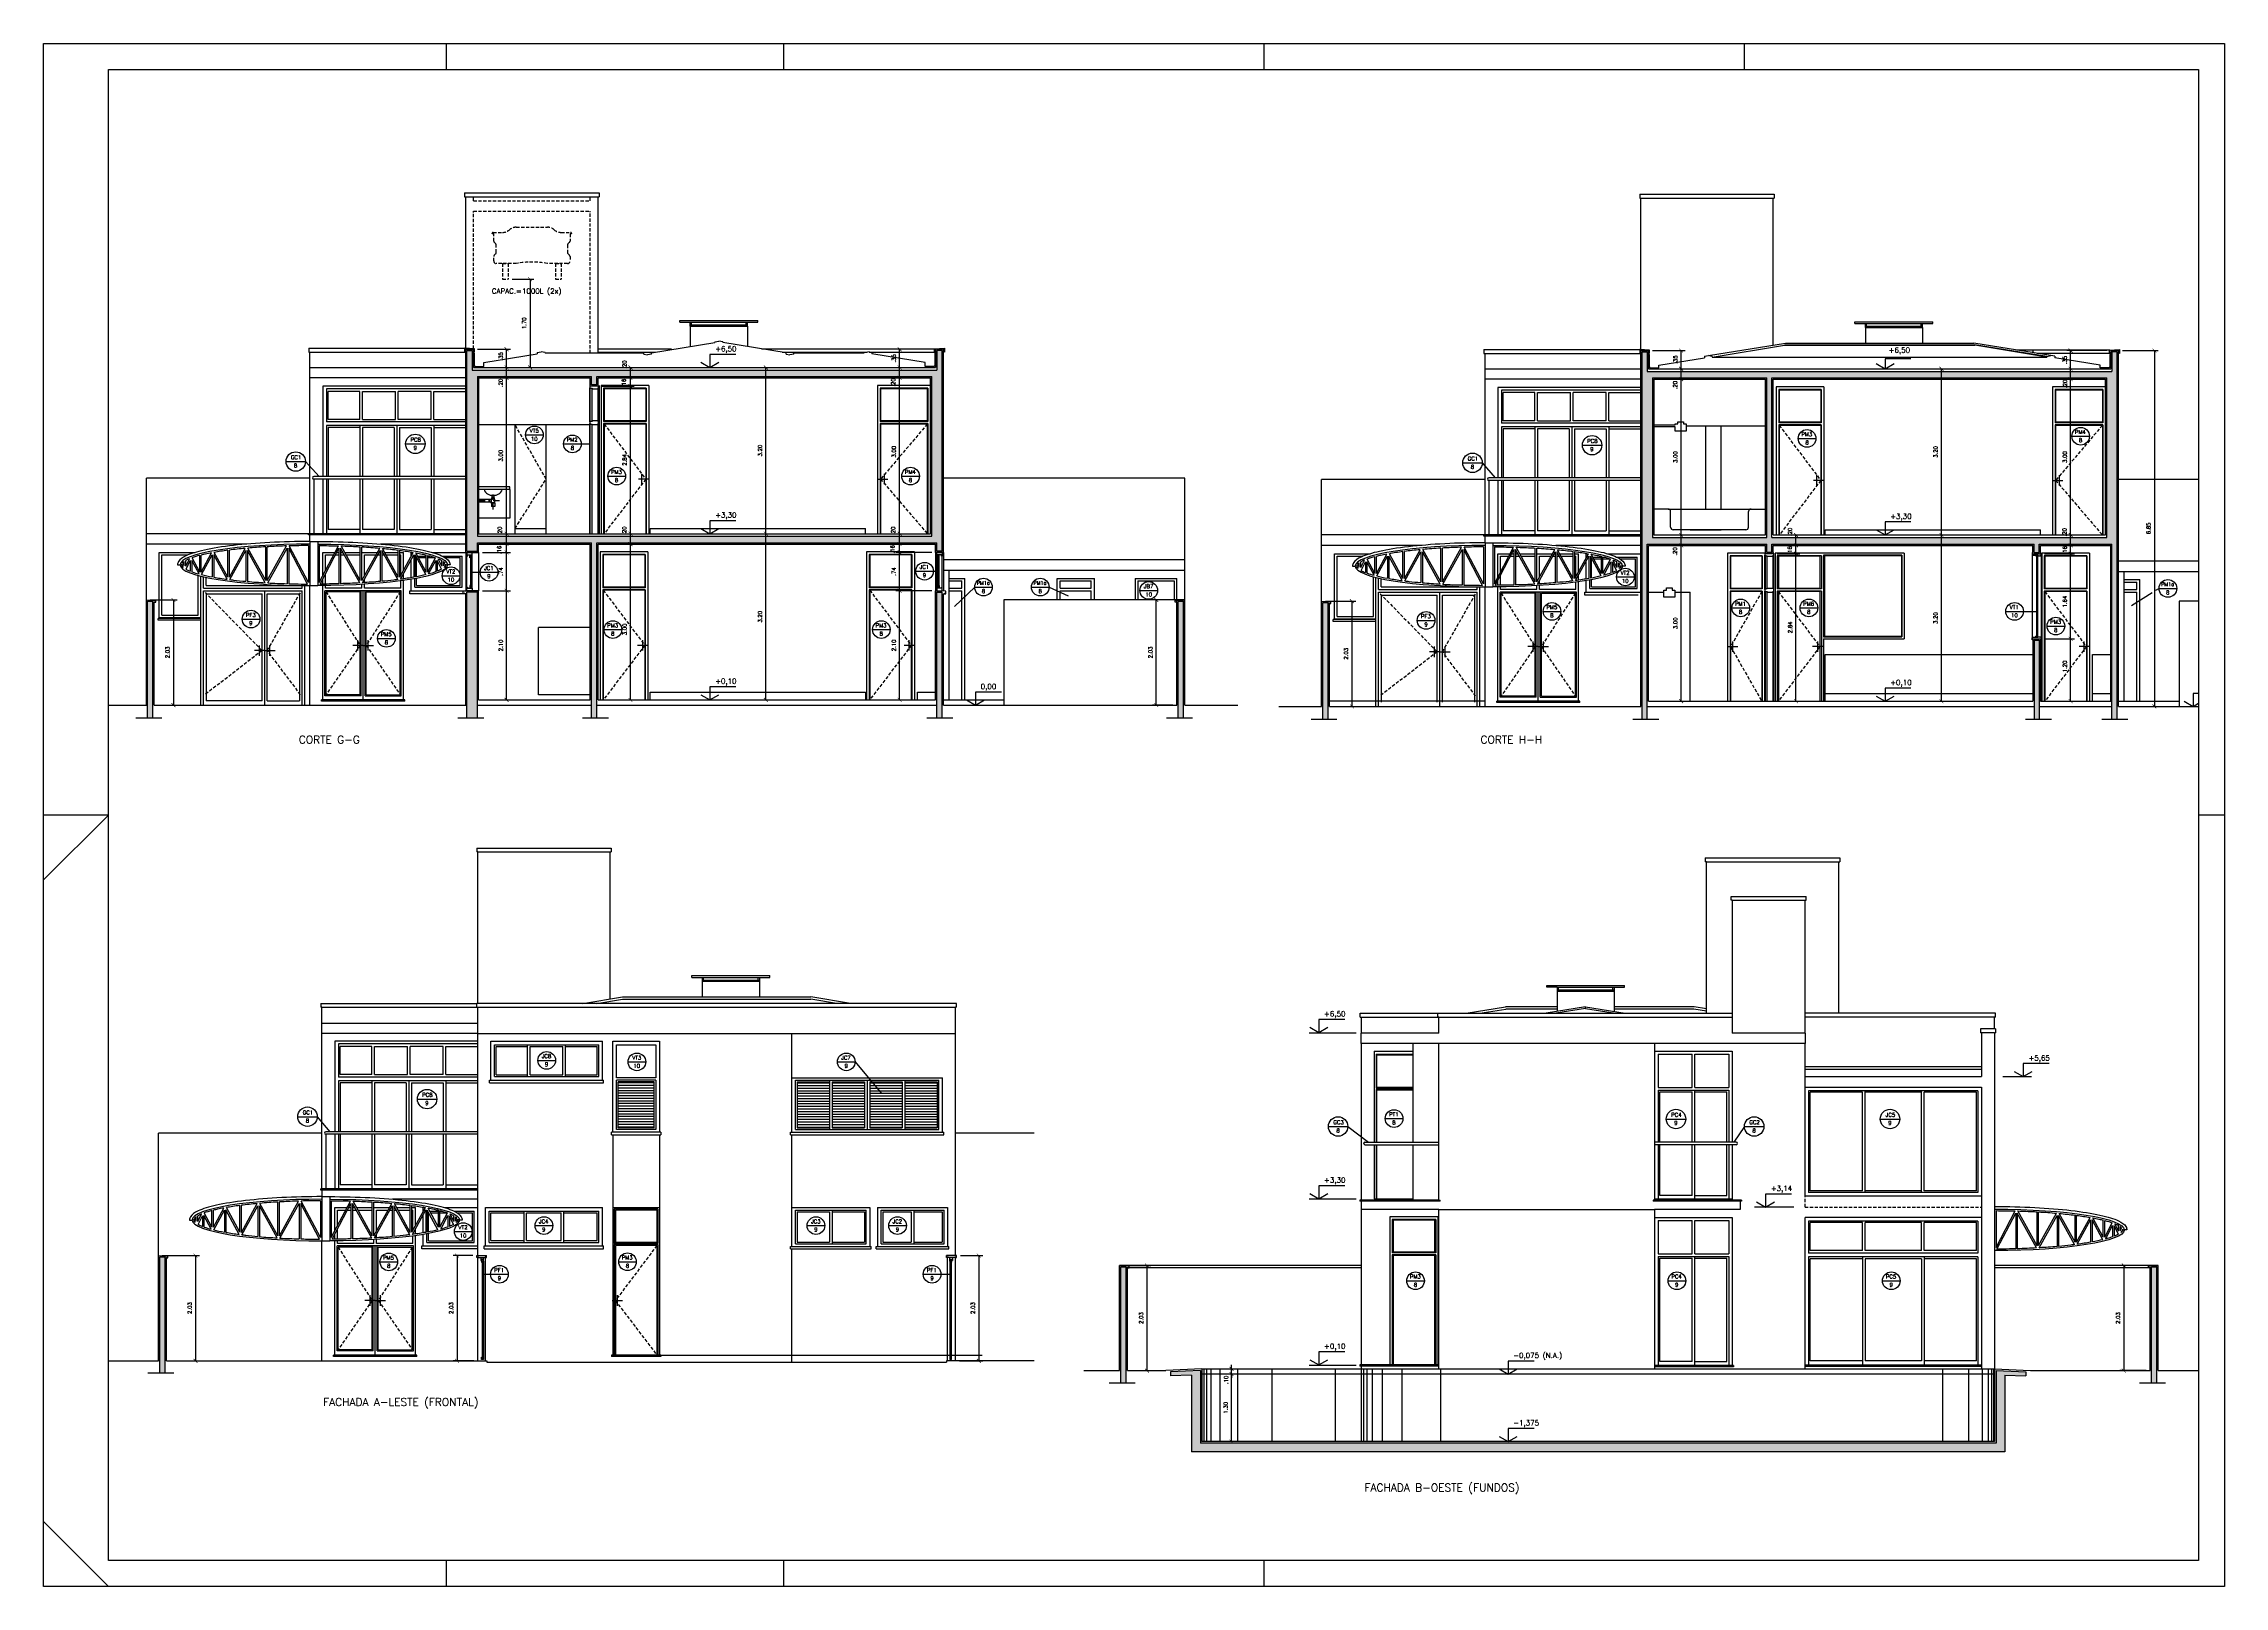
# Paper-space layout 'Layout1' of a CAD drawing. Header units: millimetres. Extents: x 472.7 to 556.7, y 18.8 to 78.2.
# The model-space entities are those that its viewports show. They can reach past a viewport. Long polylines and large blocks are cut down to what shows.
import ezdxf

# ---------------------------------------------------------------- set-up
doc = ezdxf.new("R2010")
doc.units = ezdxf.units.MM
doc.linetypes.add('DASHDOT', pattern=[1, 0.5, -0.25, 0, -0.25])
doc.linetypes.add('HIDDEN', pattern=[0.375, 0.25, -0.125])
for name, color, linetype in [('ALV', 5, 'Continuous'), ('CAIX', 2, 'Continuous'), ('CAIXN', 7, 'Continuous'), ('COTAS', 1, 'Continuous'), ('FOLHA', 1, 'Continuous'), ('LPROJ', 7, 'HIDDEN'), ('LVISTA', 1, 'Continuous'), ('LVISTA01', 8, 'Continuous'), ('LVISTA02', 1, 'Continuous'), ('LVISTA025', 3, 'Continuous'), ('LVISTA03', 4, 'Continuous'), ('METAL', 5, 'Continuous'), ('NOTAS', 2, 'Continuous'), ('PEÇAS', 7, 'Continuous'), ('PEÇAS50', 8, 'Continuous'), ('REVEST', 2, 'Continuous'), ('SOLID', 8, 'Continuous'), ('VIEW', 6, 'Continuous')]:
    doc.layers.add(name, color=color, linetype=linetype)
doc.layers.get('VIEW').freeze()
doc.styles.add('60-50', font='romans.shx', dxfattribs={"height": 0.075})
doc.styles.add('80-50', font='romans.shx', dxfattribs={"height": 0.1})
doc.styles.add('ROMANS', font='ROMANS.shx', dxfattribs={"height": 0.15})
doc.dimstyles.new('50', dxfattribs={"dimtxt": 0.1, "dimasz": 2.5, "dimexe": 1.25, "dimexo": 0.625, "dimgap": 0.075, "dimtad": 1, "dimzin": 0, "dimdsep": 46, "dimtxsty": '60-50', "dimcen": 2.5, "dimclrt": 3, "dimadec": 0, "dimazin": 0, "dimtfac": 1, "dimtmove": 0, "dimatfit": 3, "dimfxl": 1, "dimarcsym": 0})

# ---------------------------------------------------------------- blocks, each defined once
blk = doc.blocks.new('_ARCHTICK')
at = {"color": 0, "linetype": 'ByBlock', "const_width": 0.15}
blk.add_lwpolyline([(-0.5, -0.5), (0.5, 0.5)], dxfattribs=at)
blk = doc.blocks.new('*D2')
at = {"color": 0, "linetype": 'ByBlock'}
for p, q in [((507.348, 150.098), (507.868, 150.098)), ((507.793, 150.098), (507.793, 148.073)), ((507.501, 148.073), (507.868, 148.073))]:
    blk.add_line(p, q, dxfattribs=at)
at = {"layer": 'DEFPOINTS', "color": 0, "linetype": 'ByBlock'}
for p in [(507.273, 150.098), (507.426, 148.073), (507.793, 148.073)]:
    blk.add_point(p, dxfattribs=at)
at = {"color": 0, "linetype": 'ByBlock', "xscale": 0.075, "yscale": 0.075, "zscale": 0.075}
for p, rotation in [((507.793, 150.098), 90), ((507.793, 148.073), 270)]:
    blk.add_blockref('_ARCHTICK', p, dxfattribs=dict(at, rotation=rotation))
at = {"color": 3, "linetype": 'ByBlock', "insert": (507.68, 149.086), "char_height": 0.075, "attachment_point": 5, "rotation": 90, "style": '60-50'}
blk.add_mtext('2.03', dxfattribs=at)
blk = doc.blocks.new('*D3')
at = {"color": 0, "linetype": 'ByBlock'}
for p, q in [((513.748, 150.273), (514.286, 150.273)), ((514.211, 148.173), (514.211, 150.273))]:
    blk.add_line(p, q, dxfattribs=at)
at = {"layer": 'DEFPOINTS', "color": 0, "linetype": 'ByBlock'}
for p in [(513.673, 150.273), (514.211, 150.273), (514.211, 148.173)]:
    blk.add_point(p, dxfattribs=at)
at = {"color": 0, "linetype": 'ByBlock', "xscale": 0.075, "yscale": 0.075, "zscale": 0.075}
for p, rotation in [((514.211, 150.273), 90), ((514.211, 148.173), 270)]:
    blk.add_blockref('_ARCHTICK', p, dxfattribs=dict(at, rotation=rotation))
at = {"color": 3, "linetype": 'ByBlock', "insert": (514.098, 149.223), "char_height": 0.075, "attachment_point": 5, "rotation": 90, "style": '60-50'}
blk.add_mtext('2.10', dxfattribs=at)
blk = doc.blocks.new('*D4')
at = {"color": 0, "linetype": 'ByBlock'}
for p, q in [((513.748, 151.013), (514.286, 151.013)), ((514.211, 150.273), (514.211, 151.013))]:
    blk.add_line(p, q, dxfattribs=at)
at = {"layer": 'DEFPOINTS', "color": 0, "linetype": 'ByBlock'}
for p in [(513.673, 151.013), (514.211, 151.013), (513.673, 150.273)]:
    blk.add_point(p, dxfattribs=at)
at = {"color": 0, "linetype": 'ByBlock', "xscale": 0.075, "yscale": 0.075, "zscale": 0.075}
for p, rotation in [((514.211, 151.013), 90), ((514.211, 150.273), 270)]:
    blk.add_blockref('_ARCHTICK', p, dxfattribs=dict(at, rotation=rotation))
at = {"color": 3, "linetype": 'ByBlock', "insert": (514.098, 150.643), "char_height": 0.075, "attachment_point": 5, "rotation": 90, "style": '60-50'}
blk.add_mtext('.74', dxfattribs=at)
blk = doc.blocks.new('*D5')
at = {"color": 0, "linetype": 'ByBlock'}
blk.add_line((514.211, 151.013), (514.211, 151.173), dxfattribs=at)
at = {"layer": 'DEFPOINTS', "color": 0, "linetype": 'ByBlock'}
for p in [(513.673, 151.013), (514.211, 151.173), (514.211, 151.173)]:
    blk.add_point(p, dxfattribs=at)
at = {"color": 0, "linetype": 'ByBlock', "xscale": 0.075, "yscale": 0.075, "zscale": 0.075}
for p, rotation in [((514.211, 151.173), 90), ((514.211, 151.013), 270)]:
    blk.add_blockref('_ARCHTICK', p, dxfattribs=dict(at, rotation=rotation))
at = {"color": 3, "linetype": 'ByBlock', "insert": (514.069, 151.061), "char_height": 0.075, "attachment_point": 5, "rotation": 90, "style": '60-50'}
blk.add_mtext('.16', dxfattribs=at)
blk = doc.blocks.new('*D6')
at = {"color": 0, "linetype": 'ByBlock'}
blk.add_line((514.211, 151.173), (514.211, 151.373), dxfattribs=at)
at = {"layer": 'DEFPOINTS', "color": 0, "linetype": 'ByBlock'}
for p in [(514.211, 151.373), (514.211, 151.373), (514.211, 151.173)]:
    blk.add_point(p, dxfattribs=at)
at = {"color": 0, "linetype": 'ByBlock', "xscale": 0.075, "yscale": 0.075, "zscale": 0.075}
for p, rotation in [((514.211, 151.373), 90), ((514.211, 151.173), 270)]:
    blk.add_blockref('_ARCHTICK', p, dxfattribs=dict(at, rotation=rotation))
at = {"color": 3, "linetype": 'ByBlock', "insert": (514.079, 151.43), "char_height": 0.075, "attachment_point": 5, "rotation": 90, "style": '60-50'}
blk.add_mtext('.20', dxfattribs=at)
blk = doc.blocks.new('*D7')
at = {"color": 0, "linetype": 'ByBlock'}
blk.add_line((514.211, 151.373), (514.211, 154.373), dxfattribs=at)
at = {"layer": 'DEFPOINTS', "color": 0, "linetype": 'ByBlock'}
for p in [(514.211, 154.373), (514.211, 154.373), (514.211, 151.373)]:
    blk.add_point(p, dxfattribs=at)
at = {"color": 0, "linetype": 'ByBlock', "xscale": 0.075, "yscale": 0.075, "zscale": 0.075}
for p, rotation in [((514.211, 154.373), 90), ((514.211, 151.373), 270)]:
    blk.add_blockref('_ARCHTICK', p, dxfattribs=dict(at, rotation=rotation))
at = {"color": 3, "linetype": 'ByBlock', "insert": (514.098, 152.873), "char_height": 0.075, "attachment_point": 5, "rotation": 90, "style": '60-50'}
blk.add_mtext('3.00', dxfattribs=at)
blk = doc.blocks.new('*D8')
at = {"color": 0, "linetype": 'ByBlock'}
blk.add_line((514.211, 154.373), (514.211, 154.573), dxfattribs=at)
at = {"layer": 'DEFPOINTS', "color": 0, "linetype": 'ByBlock'}
for p in [(514.211, 154.573), (514.211, 154.573), (514.211, 154.373)]:
    blk.add_point(p, dxfattribs=at)
at = {"color": 0, "linetype": 'ByBlock', "xscale": 0.075, "yscale": 0.075, "zscale": 0.075}
for p, rotation in [((514.211, 154.573), 90), ((514.211, 154.373), 270)]:
    blk.add_blockref('_ARCHTICK', p, dxfattribs=dict(at, rotation=rotation))
at = {"color": 3, "linetype": 'ByBlock', "insert": (514.096, 154.275), "char_height": 0.075, "attachment_point": 5, "rotation": 90, "style": '60-50'}
blk.add_mtext('.20', dxfattribs=at)
blk = doc.blocks.new('*D9')
at = {"color": 0, "linetype": 'ByBlock'}
for p, q in [((513.648, 154.923), (514.286, 154.923)), ((514.211, 154.573), (514.211, 154.923))]:
    blk.add_line(p, q, dxfattribs=at)
at = {"layer": 'DEFPOINTS', "color": 0, "linetype": 'ByBlock'}
for p in [(513.573, 154.923), (514.211, 154.923), (514.211, 154.573)]:
    blk.add_point(p, dxfattribs=at)
at = {"color": 0, "linetype": 'ByBlock', "xscale": 0.075, "yscale": 0.075, "zscale": 0.075}
for p, rotation in [((514.211, 154.923), 90), ((514.211, 154.573), 270)]:
    blk.add_blockref('_ARCHTICK', p, dxfattribs=dict(at, rotation=rotation))
at = {"color": 3, "linetype": 'ByBlock', "insert": (514.098, 154.785), "char_height": 0.075, "attachment_point": 5, "rotation": 90, "style": '60-50'}
blk.add_mtext('.35', dxfattribs=at)
blk = doc.blocks.new('*D10')
at = {"color": 0, "linetype": 'ByBlock'}
for p, q in [((514.318, 156.273), (514.738, 156.273)), ((514.663, 156.273), (514.663, 154.573)), ((514.679, 154.573), (514.738, 154.573))]:
    blk.add_line(p, q, dxfattribs=at)
at = {"layer": 'DEFPOINTS', "color": 0, "linetype": 'ByBlock'}
for p in [(514.243, 156.273), (514.604, 154.573), (514.663, 154.573)]:
    blk.add_point(p, dxfattribs=at)
at = {"color": 0, "linetype": 'ByBlock', "xscale": 0.075, "yscale": 0.075, "zscale": 0.075}
for p, rotation in [((514.663, 156.273), 90), ((514.663, 154.573), 270)]:
    blk.add_blockref('_ARCHTICK', p, dxfattribs=dict(at, rotation=rotation))
at = {"color": 3, "linetype": 'ByBlock', "insert": (514.55, 155.423), "char_height": 0.075, "attachment_point": 5, "rotation": 90, "style": '60-50'}
blk.add_mtext('1.70', dxfattribs=at)
blk = doc.blocks.new('*D11')
at = {"color": 0, "linetype": 'ByBlock'}
blk.add_line((516.596, 148.173), (516.596, 151.173), dxfattribs=at)
at = {"layer": 'DEFPOINTS', "color": 0, "linetype": 'ByBlock'}
for p in [(516.596, 151.173), (516.596, 151.173), (516.596, 148.173)]:
    blk.add_point(p, dxfattribs=at)
at = {"color": 0, "linetype": 'ByBlock', "xscale": 0.075, "yscale": 0.075, "zscale": 0.075}
for p, rotation in [((516.596, 151.173), 90), ((516.596, 148.173), 270)]:
    blk.add_blockref('_ARCHTICK', p, dxfattribs=dict(at, rotation=rotation))
at = {"color": 3, "linetype": 'ByBlock', "insert": (516.484, 149.531), "char_height": 0.075, "attachment_point": 5, "rotation": 90, "style": '60-50'}
blk.add_mtext('3.00', dxfattribs=at)
blk = doc.blocks.new('*D12')
at = {"color": 0, "linetype": 'ByBlock'}
blk.add_line((516.596, 151.173), (516.596, 151.373), dxfattribs=at)
at = {"layer": 'DEFPOINTS', "color": 0, "linetype": 'ByBlock'}
for p in [(516.596, 151.373), (516.596, 151.373), (516.596, 151.173)]:
    blk.add_point(p, dxfattribs=at)
at = {"color": 0, "linetype": 'ByBlock', "xscale": 0.075, "yscale": 0.075, "zscale": 0.075}
for p, rotation in [((516.596, 151.373), 90), ((516.596, 151.173), 270)]:
    blk.add_blockref('_ARCHTICK', p, dxfattribs=dict(at, rotation=rotation))
at = {"color": 3, "linetype": 'ByBlock', "insert": (516.479, 151.431), "char_height": 0.075, "attachment_point": 5, "rotation": 90, "style": '60-50'}
blk.add_mtext('.20', dxfattribs=at)
blk = doc.blocks.new('*D13')
at = {"color": 0, "linetype": 'ByBlock'}
for p, q in [((516.048, 154.213), (516.671, 154.213)), ((516.596, 151.373), (516.596, 154.213))]:
    blk.add_line(p, q, dxfattribs=at)
at = {"layer": 'DEFPOINTS', "color": 0, "linetype": 'ByBlock'}
for p in [(515.973, 154.213), (516.596, 154.213), (516.596, 151.373)]:
    blk.add_point(p, dxfattribs=at)
at = {"color": 0, "linetype": 'ByBlock', "xscale": 0.075, "yscale": 0.075, "zscale": 0.075}
for p, rotation in [((516.596, 154.213), 90), ((516.596, 151.373), 270)]:
    blk.add_blockref('_ARCHTICK', p, dxfattribs=dict(at, rotation=rotation))
at = {"color": 3, "linetype": 'ByBlock', "insert": (516.484, 152.793), "char_height": 0.075, "attachment_point": 5, "rotation": 90, "style": '60-50'}
blk.add_mtext('2.84', dxfattribs=at)
blk = doc.blocks.new('*D14')
at = {"color": 0, "linetype": 'ByBlock'}
blk.add_line((516.596, 154.213), (516.596, 154.373), dxfattribs=at)
at = {"layer": 'DEFPOINTS', "color": 0, "linetype": 'ByBlock'}
for p in [(515.973, 154.213), (516.596, 154.373), (516.596, 154.373)]:
    blk.add_point(p, dxfattribs=at)
at = {"color": 0, "linetype": 'ByBlock', "xscale": 0.075, "yscale": 0.075, "zscale": 0.075}
for p, rotation in [((516.596, 154.373), 90), ((516.596, 154.213), 270)]:
    blk.add_blockref('_ARCHTICK', p, dxfattribs=dict(at, rotation=rotation))
at = {"color": 3, "linetype": 'ByBlock', "insert": (516.468, 154.276), "char_height": 0.075, "attachment_point": 5, "rotation": 90, "style": '60-50'}
blk.add_mtext('.16', dxfattribs=at)
blk = doc.blocks.new('*D15')
at = {"color": 0, "linetype": 'ByBlock'}
blk.add_line((516.596, 154.373), (516.596, 154.573), dxfattribs=at)
at = {"layer": 'DEFPOINTS', "color": 0, "linetype": 'ByBlock'}
for p in [(516.596, 154.573), (516.596, 154.573), (516.596, 154.373)]:
    blk.add_point(p, dxfattribs=at)
at = {"color": 0, "linetype": 'ByBlock', "xscale": 0.075, "yscale": 0.075, "zscale": 0.075}
for p, rotation in [((516.596, 154.573), 90), ((516.596, 154.373), 270)]:
    blk.add_blockref('_ARCHTICK', p, dxfattribs=dict(at, rotation=rotation))
at = {"color": 3, "linetype": 'ByBlock', "insert": (516.482, 154.627), "char_height": 0.075, "attachment_point": 5, "rotation": 90, "style": '60-50'}
blk.add_mtext('.20', dxfattribs=at)
blk = doc.blocks.new('*D16')
at = {"color": 0, "linetype": 'ByBlock'}
for p, q in [((522.398, 150.273), (521.706, 150.273)), ((521.781, 148.173), (521.781, 150.273))]:
    blk.add_line(p, q, dxfattribs=at)
at = {"layer": 'DEFPOINTS', "color": 0, "linetype": 'ByBlock'}
for p in [(521.781, 150.273), (522.473, 150.273), (521.781, 148.173)]:
    blk.add_point(p, dxfattribs=at)
at = {"color": 0, "linetype": 'ByBlock', "xscale": 0.075, "yscale": 0.075, "zscale": 0.075}
for p, rotation in [((521.781, 150.273), 90), ((521.781, 148.173), 270)]:
    blk.add_blockref('_ARCHTICK', p, dxfattribs=dict(at, rotation=rotation))
at = {"color": 3, "linetype": 'ByBlock', "insert": (521.669, 149.223), "char_height": 0.075, "attachment_point": 5, "rotation": 90, "style": '60-50'}
blk.add_mtext('2.10', dxfattribs=at)
blk = doc.blocks.new('*D17')
at = {"color": 0, "linetype": 'ByBlock'}
for p, q in [((522.398, 151.013), (521.706, 151.013)), ((521.781, 150.273), (521.781, 151.013))]:
    blk.add_line(p, q, dxfattribs=at)
at = {"layer": 'DEFPOINTS', "color": 0, "linetype": 'ByBlock'}
for p in [(521.781, 151.013), (522.473, 151.013), (522.473, 150.273)]:
    blk.add_point(p, dxfattribs=at)
at = {"color": 0, "linetype": 'ByBlock', "xscale": 0.075, "yscale": 0.075, "zscale": 0.075}
for p, rotation in [((521.781, 151.013), 90), ((521.781, 150.273), 270)]:
    blk.add_blockref('_ARCHTICK', p, dxfattribs=dict(at, rotation=rotation))
at = {"color": 3, "linetype": 'ByBlock', "insert": (521.669, 150.643), "char_height": 0.075, "attachment_point": 5, "rotation": 90, "style": '60-50'}
blk.add_mtext('.74', dxfattribs=at)
blk = doc.blocks.new('*D18')
at = {"color": 0, "linetype": 'ByBlock'}
blk.add_line((521.781, 151.013), (521.781, 151.173), dxfattribs=at)
at = {"layer": 'DEFPOINTS', "color": 0, "linetype": 'ByBlock'}
for p in [(521.781, 151.173), (521.781, 151.173), (522.473, 151.013)]:
    blk.add_point(p, dxfattribs=at)
at = {"color": 0, "linetype": 'ByBlock', "xscale": 0.075, "yscale": 0.075, "zscale": 0.075}
for p, rotation in [((521.781, 151.173), 90), ((521.781, 151.013), 270)]:
    blk.add_blockref('_ARCHTICK', p, dxfattribs=dict(at, rotation=rotation))
at = {"color": 3, "linetype": 'ByBlock', "insert": (521.642, 151.072), "char_height": 0.075, "attachment_point": 5, "rotation": 90, "style": '60-50'}
blk.add_mtext('.16', dxfattribs=at)
blk = doc.blocks.new('*D19')
at = {"color": 0, "linetype": 'ByBlock'}
blk.add_line((521.781, 151.173), (521.781, 151.373), dxfattribs=at)
at = {"layer": 'DEFPOINTS', "color": 0, "linetype": 'ByBlock'}
for p in [(521.781, 151.373), (521.781, 151.373), (521.781, 151.173)]:
    blk.add_point(p, dxfattribs=at)
at = {"color": 0, "linetype": 'ByBlock', "xscale": 0.075, "yscale": 0.075, "zscale": 0.075}
for p, rotation in [((521.781, 151.373), 90), ((521.781, 151.173), 270)]:
    blk.add_blockref('_ARCHTICK', p, dxfattribs=dict(at, rotation=rotation))
at = {"color": 3, "linetype": 'ByBlock', "insert": (521.656, 151.429), "char_height": 0.075, "attachment_point": 5, "rotation": 90, "style": '60-50'}
blk.add_mtext('.20', dxfattribs=at)
blk = doc.blocks.new('*D20')
at = {"color": 0, "linetype": 'ByBlock'}
blk.add_line((521.781, 151.373), (521.781, 154.373), dxfattribs=at)
at = {"layer": 'DEFPOINTS', "color": 0, "linetype": 'ByBlock'}
for p in [(521.781, 154.373), (521.781, 154.373), (521.781, 151.373)]:
    blk.add_point(p, dxfattribs=at)
at = {"color": 0, "linetype": 'ByBlock', "xscale": 0.075, "yscale": 0.075, "zscale": 0.075}
for p, rotation in [((521.781, 154.373), 90), ((521.781, 151.373), 270)]:
    blk.add_blockref('_ARCHTICK', p, dxfattribs=dict(at, rotation=rotation))
at = {"color": 3, "linetype": 'ByBlock', "insert": (521.669, 152.951), "char_height": 0.075, "attachment_point": 5, "rotation": 90, "style": '60-50'}
blk.add_mtext('3.00', dxfattribs=at)
blk = doc.blocks.new('*D21')
at = {"color": 0, "linetype": 'ByBlock'}
blk.add_line((521.781, 154.373), (521.781, 154.573), dxfattribs=at)
at = {"layer": 'DEFPOINTS', "color": 0, "linetype": 'ByBlock'}
for p in [(521.781, 154.573), (521.781, 154.573), (521.781, 154.373)]:
    blk.add_point(p, dxfattribs=at)
at = {"color": 0, "linetype": 'ByBlock', "xscale": 0.075, "yscale": 0.075, "zscale": 0.075}
for p, rotation in [((521.781, 154.573), 90), ((521.781, 154.373), 270)]:
    blk.add_blockref('_ARCHTICK', p, dxfattribs=dict(at, rotation=rotation))
at = {"color": 3, "linetype": 'ByBlock', "insert": (521.658, 154.284), "char_height": 0.075, "attachment_point": 5, "rotation": 90, "style": '60-50'}
blk.add_mtext('.20', dxfattribs=at)
blk = doc.blocks.new('*D22')
at = {"color": 0, "linetype": 'ByBlock'}
for p, q in [((522.398, 154.923), (521.706, 154.923)), ((521.781, 154.573), (521.781, 154.923))]:
    blk.add_line(p, q, dxfattribs=at)
at = {"layer": 'DEFPOINTS', "color": 0, "linetype": 'ByBlock'}
for p in [(521.781, 154.923), (521.781, 154.573), (522.473, 154.923)]:
    blk.add_point(p, dxfattribs=at)
at = {"color": 0, "linetype": 'ByBlock', "xscale": 0.075, "yscale": 0.075, "zscale": 0.075}
for p, rotation in [((521.781, 154.923), 90), ((521.781, 154.573), 270)]:
    blk.add_blockref('_ARCHTICK', p, dxfattribs=dict(at, rotation=rotation))
at = {"color": 3, "linetype": 'ByBlock', "insert": (521.669, 154.748), "char_height": 0.075, "attachment_point": 5, "rotation": 90, "style": '60-50'}
blk.add_mtext('.35', dxfattribs=at)
blk = doc.blocks.new('*D23')
at = {"color": 0, "linetype": 'ByBlock'}
blk.add_line((519.204, 148.173), (519.204, 151.373), dxfattribs=at)
at = {"layer": 'DEFPOINTS', "color": 0, "linetype": 'ByBlock'}
for p in [(519.204, 151.373), (519.204, 151.373), (519.204, 148.173)]:
    blk.add_point(p, dxfattribs=at)
at = {"color": 0, "linetype": 'ByBlock', "xscale": 0.075, "yscale": 0.075, "zscale": 0.075}
for p, rotation in [((519.204, 151.373), 90), ((519.204, 148.173), 270)]:
    blk.add_blockref('_ARCHTICK', p, dxfattribs=dict(at, rotation=rotation))
at = {"color": 3, "linetype": 'ByBlock', "insert": (519.092, 149.773), "char_height": 0.075, "attachment_point": 5, "rotation": 90, "style": '60-50'}
blk.add_mtext('3.20', dxfattribs=at)
blk = doc.blocks.new('*D24')
at = {"color": 0, "linetype": 'ByBlock'}
blk.add_line((519.204, 151.373), (519.204, 154.573), dxfattribs=at)
at = {"layer": 'DEFPOINTS', "color": 0, "linetype": 'ByBlock'}
for p in [(519.204, 154.573), (519.204, 154.573), (519.204, 151.373)]:
    blk.add_point(p, dxfattribs=at)
at = {"color": 0, "linetype": 'ByBlock', "xscale": 0.075, "yscale": 0.075, "zscale": 0.075}
for p, rotation in [((519.204, 154.573), 90), ((519.204, 151.373), 270)]:
    blk.add_blockref('_ARCHTICK', p, dxfattribs=dict(at, rotation=rotation))
at = {"color": 3, "linetype": 'ByBlock', "insert": (519.092, 152.973), "char_height": 0.075, "attachment_point": 5, "rotation": 90, "style": '60-50'}
blk.add_mtext('3.20', dxfattribs=at)
blk = doc.blocks.new('*D25')
at = {"color": 0, "linetype": 'ByBlock'}
for p, q in [((527.198, 150.098), (526.648, 150.098)), ((526.723, 148.073), (526.723, 150.098)), ((527.044, 148.073), (526.648, 148.073))]:
    blk.add_line(p, q, dxfattribs=at)
at = {"layer": 'DEFPOINTS', "color": 0, "linetype": 'ByBlock'}
for p in [(526.723, 150.098), (527.273, 150.098), (527.119, 148.073)]:
    blk.add_point(p, dxfattribs=at)
at = {"color": 0, "linetype": 'ByBlock', "xscale": 0.075, "yscale": 0.075, "zscale": 0.075}
for p, rotation in [((526.723, 150.098), 90), ((526.723, 148.073), 270)]:
    blk.add_blockref('_ARCHTICK', p, dxfattribs=dict(at, rotation=rotation))
at = {"color": 3, "linetype": 'ByBlock', "insert": (526.61, 149.086), "char_height": 0.075, "attachment_point": 5, "rotation": 90, "style": '60-50'}
blk.add_mtext('2.03', dxfattribs=at)
blk = doc.blocks.new('*D26')
at = {"color": 0, "linetype": 'ByBlock'}
for p, q in [((552.198, 150.098), (552.784, 150.098)), ((552.709, 150.098), (552.709, 148.073)), ((552.351, 148.073), (552.784, 148.073))]:
    blk.add_line(p, q, dxfattribs=at)
at = {"layer": 'DEFPOINTS', "color": 0, "linetype": 'ByBlock'}
for p in [(552.123, 150.098), (552.276, 148.073), (552.709, 148.073)]:
    blk.add_point(p, dxfattribs=at)
at = {"color": 0, "linetype": 'ByBlock', "xscale": 0.075, "yscale": 0.075, "zscale": 0.075}
for p, rotation in [((552.709, 150.098), 90), ((552.709, 148.073), 270)]:
    blk.add_blockref('_ARCHTICK', p, dxfattribs=dict(at, rotation=rotation))
at = {"color": 3, "linetype": 'ByBlock', "insert": (552.596, 149.086), "char_height": 0.075, "attachment_point": 5, "rotation": 90, "style": '60-50'}
blk.add_mtext('2.03', dxfattribs=at)
blk = doc.blocks.new('*D28')
at = {"color": 0, "linetype": 'ByBlock'}
blk.add_line((559.05, 148.173), (559.05, 151.173), dxfattribs=at)
at = {"layer": 'DEFPOINTS', "color": 0, "linetype": 'ByBlock'}
for p in [(559.05, 151.173), (559.05, 151.173), (559.05, 148.173)]:
    blk.add_point(p, dxfattribs=at)
at = {"color": 0, "linetype": 'ByBlock', "xscale": 0.075, "yscale": 0.075, "zscale": 0.075}
for p, rotation in [((559.05, 151.173), 90), ((559.05, 148.173), 270)]:
    blk.add_blockref('_ARCHTICK', p, dxfattribs=dict(at, rotation=rotation))
at = {"color": 3, "linetype": 'ByBlock', "insert": (558.938, 149.673), "char_height": 0.075, "attachment_point": 5, "rotation": 90, "style": '60-50'}
blk.add_mtext('3.00', dxfattribs=at)
blk = doc.blocks.new('*D29')
at = {"color": 0, "linetype": 'ByBlock'}
blk.add_line((559.05, 151.173), (559.05, 151.373), dxfattribs=at)
at = {"layer": 'DEFPOINTS', "color": 0, "linetype": 'ByBlock'}
for p in [(559.05, 151.373), (559.05, 151.373), (559.05, 151.173)]:
    blk.add_point(p, dxfattribs=at)
at = {"color": 0, "linetype": 'ByBlock', "xscale": 0.075, "yscale": 0.075, "zscale": 0.075}
for p, rotation in [((559.05, 151.373), 90), ((559.05, 151.173), 270)]:
    blk.add_blockref('_ARCHTICK', p, dxfattribs=dict(at, rotation=rotation))
at = {"color": 3, "linetype": 'ByBlock', "insert": (558.933, 151.057), "char_height": 0.075, "attachment_point": 5, "rotation": 90, "style": '60-50'}
blk.add_mtext('.20', dxfattribs=at)
blk = doc.blocks.new('*D30')
at = {"color": 0, "linetype": 'ByBlock'}
blk.add_line((559.05, 151.373), (559.05, 154.373), dxfattribs=at)
at = {"layer": 'DEFPOINTS', "color": 0, "linetype": 'ByBlock'}
for p in [(559.05, 154.373), (559.05, 154.373), (559.05, 151.373)]:
    blk.add_point(p, dxfattribs=at)
at = {"color": 0, "linetype": 'ByBlock', "xscale": 0.075, "yscale": 0.075, "zscale": 0.075}
for p, rotation in [((559.05, 154.373), 90), ((559.05, 151.373), 270)]:
    blk.add_blockref('_ARCHTICK', p, dxfattribs=dict(at, rotation=rotation))
at = {"color": 3, "linetype": 'ByBlock', "insert": (558.938, 152.873), "char_height": 0.075, "attachment_point": 5, "rotation": 90, "style": '60-50'}
blk.add_mtext('3.00', dxfattribs=at)
blk = doc.blocks.new('*D31')
at = {"color": 0, "linetype": 'ByBlock'}
blk.add_line((559.05, 154.373), (559.05, 154.573), dxfattribs=at)
at = {"layer": 'DEFPOINTS', "color": 0, "linetype": 'ByBlock'}
for p in [(559.05, 154.573), (559.05, 154.573), (559.05, 154.373)]:
    blk.add_point(p, dxfattribs=at)
at = {"color": 0, "linetype": 'ByBlock', "xscale": 0.075, "yscale": 0.075, "zscale": 0.075}
for p, rotation in [((559.05, 154.573), 90), ((559.05, 154.373), 270)]:
    blk.add_blockref('_ARCHTICK', p, dxfattribs=dict(at, rotation=rotation))
at = {"color": 3, "linetype": 'ByBlock', "insert": (558.936, 154.258), "char_height": 0.075, "attachment_point": 5, "rotation": 90, "style": '60-50'}
blk.add_mtext('.20', dxfattribs=at)
blk = doc.blocks.new('*D32')
at = {"color": 0, "linetype": 'ByBlock'}
for p, q in [((558.498, 154.923), (559.125, 154.923)), ((559.05, 154.573), (559.05, 154.923))]:
    blk.add_line(p, q, dxfattribs=at)
at = {"layer": 'DEFPOINTS', "color": 0, "linetype": 'ByBlock'}
for p in [(558.423, 154.923), (559.05, 154.923), (559.05, 154.573)]:
    blk.add_point(p, dxfattribs=at)
at = {"color": 0, "linetype": 'ByBlock', "xscale": 0.075, "yscale": 0.075, "zscale": 0.075}
for p, rotation in [((559.05, 154.923), 90), ((559.05, 154.573), 270)]:
    blk.add_blockref('_ARCHTICK', p, dxfattribs=dict(at, rotation=rotation))
at = {"color": 3, "linetype": 'ByBlock', "insert": (558.938, 154.748), "char_height": 0.075, "attachment_point": 5, "rotation": 90, "style": '60-50'}
blk.add_mtext('.35', dxfattribs=at)
blk = doc.blocks.new('*D33')
at = {"color": 0, "linetype": 'ByBlock'}
blk.add_line((564.063, 148.173), (564.063, 151.373), dxfattribs=at)
at = {"layer": 'DEFPOINTS', "color": 0, "linetype": 'ByBlock'}
for p in [(564.063, 151.373), (564.063, 151.373), (564.063, 148.173)]:
    blk.add_point(p, dxfattribs=at)
at = {"color": 0, "linetype": 'ByBlock', "xscale": 0.075, "yscale": 0.075, "zscale": 0.075}
for p, rotation in [((564.063, 151.373), 90), ((564.063, 148.173), 270)]:
    blk.add_blockref('_ARCHTICK', p, dxfattribs=dict(at, rotation=rotation))
at = {"color": 3, "linetype": 'ByBlock', "insert": (563.95, 149.773), "char_height": 0.075, "attachment_point": 5, "rotation": 90, "style": '60-50'}
blk.add_mtext('3.20', dxfattribs=at)
blk = doc.blocks.new('*D34')
at = {"color": 0, "linetype": 'ByBlock'}
blk.add_line((564.063, 151.373), (564.063, 154.573), dxfattribs=at)
at = {"layer": 'DEFPOINTS', "color": 0, "linetype": 'ByBlock'}
for p in [(564.063, 154.573), (564.063, 154.573), (564.063, 151.373)]:
    blk.add_point(p, dxfattribs=at)
at = {"color": 0, "linetype": 'ByBlock', "xscale": 0.075, "yscale": 0.075, "zscale": 0.075}
for p, rotation in [((564.063, 154.573), 90), ((564.063, 151.373), 270)]:
    blk.add_blockref('_ARCHTICK', p, dxfattribs=dict(at, rotation=rotation))
at = {"color": 3, "linetype": 'ByBlock', "insert": (563.95, 152.973), "char_height": 0.075, "attachment_point": 5, "rotation": 90, "style": '60-50'}
blk.add_mtext('3.20', dxfattribs=at)
blk = doc.blocks.new('*D35')
at = {"color": 0, "linetype": 'ByBlock'}
for p, q in [((566.048, 149.373), (566.627, 149.373)), ((566.552, 148.173), (566.552, 149.373))]:
    blk.add_line(p, q, dxfattribs=at)
at = {"layer": 'DEFPOINTS', "color": 0, "linetype": 'ByBlock'}
for p in [(565.973, 149.373), (566.552, 149.373), (566.552, 148.173)]:
    blk.add_point(p, dxfattribs=at)
at = {"color": 0, "linetype": 'ByBlock', "xscale": 0.075, "yscale": 0.075, "zscale": 0.075}
for p, rotation in [((566.552, 149.373), 90), ((566.552, 148.173), 270)]:
    blk.add_blockref('_ARCHTICK', p, dxfattribs=dict(at, rotation=rotation))
at = {"color": 3, "linetype": 'ByBlock', "insert": (566.44, 148.843), "char_height": 0.075, "attachment_point": 5, "rotation": 90, "style": '60-50'}
blk.add_mtext('1.20', dxfattribs=at)
blk = doc.blocks.new('*D36')
at = {"color": 0, "linetype": 'ByBlock'}
for p, q in [((566.048, 151.013), (566.627, 151.013)), ((566.552, 149.373), (566.552, 151.013))]:
    blk.add_line(p, q, dxfattribs=at)
at = {"layer": 'DEFPOINTS', "color": 0, "linetype": 'ByBlock'}
for p in [(565.973, 151.013), (566.552, 151.013), (565.973, 149.373)]:
    blk.add_point(p, dxfattribs=at)
at = {"color": 0, "linetype": 'ByBlock', "xscale": 0.075, "yscale": 0.075, "zscale": 0.075}
for p, rotation in [((566.552, 151.013), 90), ((566.552, 149.373), 270)]:
    blk.add_blockref('_ARCHTICK', p, dxfattribs=dict(at, rotation=rotation))
at = {"color": 3, "linetype": 'ByBlock', "insert": (566.44, 150.092), "char_height": 0.075, "attachment_point": 5, "rotation": 90, "style": '60-50'}
blk.add_mtext('1.64', dxfattribs=at)
blk = doc.blocks.new('*D37')
at = {"color": 0, "linetype": 'ByBlock'}
blk.add_line((566.552, 151.013), (566.552, 151.173), dxfattribs=at)
at = {"layer": 'DEFPOINTS', "color": 0, "linetype": 'ByBlock'}
for p in [(565.973, 151.013), (566.552, 151.173), (566.552, 151.173)]:
    blk.add_point(p, dxfattribs=at)
at = {"color": 0, "linetype": 'ByBlock', "xscale": 0.075, "yscale": 0.075, "zscale": 0.075}
for p, rotation in [((566.552, 151.173), 90), ((566.552, 151.013), 270)]:
    blk.add_blockref('_ARCHTICK', p, dxfattribs=dict(at, rotation=rotation))
at = {"color": 3, "linetype": 'ByBlock', "insert": (566.44, 151.078), "char_height": 0.075, "attachment_point": 5, "rotation": 90, "style": '60-50'}
blk.add_mtext('.16', dxfattribs=at)
blk = doc.blocks.new('*D38')
at = {"color": 0, "linetype": 'ByBlock'}
blk.add_line((566.552, 151.173), (566.552, 151.373), dxfattribs=at)
at = {"layer": 'DEFPOINTS', "color": 0, "linetype": 'ByBlock'}
for p in [(566.552, 151.373), (566.552, 151.373), (566.552, 151.173)]:
    blk.add_point(p, dxfattribs=at)
at = {"color": 0, "linetype": 'ByBlock', "xscale": 0.075, "yscale": 0.075, "zscale": 0.075}
for p, rotation in [((566.552, 151.373), 90), ((566.552, 151.173), 270)]:
    blk.add_blockref('_ARCHTICK', p, dxfattribs=dict(at, rotation=rotation))
at = {"color": 3, "linetype": 'ByBlock', "insert": (566.434, 151.425), "char_height": 0.075, "attachment_point": 5, "rotation": 90, "style": '60-50'}
blk.add_mtext('.20', dxfattribs=at)
blk = doc.blocks.new('*D39')
at = {"color": 0, "linetype": 'ByBlock'}
blk.add_line((566.552, 151.373), (566.552, 154.373), dxfattribs=at)
at = {"layer": 'DEFPOINTS', "color": 0, "linetype": 'ByBlock'}
for p in [(566.552, 154.373), (566.552, 154.373), (566.552, 151.373)]:
    blk.add_point(p, dxfattribs=at)
at = {"color": 0, "linetype": 'ByBlock', "xscale": 0.075, "yscale": 0.075, "zscale": 0.075}
for p, rotation in [((566.552, 154.373), 90), ((566.552, 151.373), 270)]:
    blk.add_blockref('_ARCHTICK', p, dxfattribs=dict(at, rotation=rotation))
at = {"color": 3, "linetype": 'ByBlock', "insert": (566.44, 152.873), "char_height": 0.075, "attachment_point": 5, "rotation": 90, "style": '60-50'}
blk.add_mtext('3.00', dxfattribs=at)
blk = doc.blocks.new('*D40')
at = {"color": 0, "linetype": 'ByBlock'}
blk.add_line((566.552, 154.373), (566.552, 154.573), dxfattribs=at)
at = {"layer": 'DEFPOINTS', "color": 0, "linetype": 'ByBlock'}
for p in [(566.552, 154.573), (566.552, 154.573), (566.552, 154.373)]:
    blk.add_point(p, dxfattribs=at)
at = {"color": 0, "linetype": 'ByBlock', "xscale": 0.075, "yscale": 0.075, "zscale": 0.075}
for p, rotation in [((566.552, 154.573), 90), ((566.552, 154.373), 270)]:
    blk.add_blockref('_ARCHTICK', p, dxfattribs=dict(at, rotation=rotation))
at = {"color": 3, "linetype": 'ByBlock', "insert": (566.444, 154.282), "char_height": 0.075, "attachment_point": 5, "rotation": 90, "style": '60-50'}
blk.add_mtext('.20', dxfattribs=at)
blk = doc.blocks.new('*D41')
at = {"color": 0, "linetype": 'ByBlock'}
for p, q in [((567.248, 154.923), (566.477, 154.923)), ((566.552, 154.573), (566.552, 154.923))]:
    blk.add_line(p, q, dxfattribs=at)
at = {"layer": 'DEFPOINTS', "color": 0, "linetype": 'ByBlock'}
for p in [(566.552, 154.923), (566.552, 154.573), (567.323, 154.923)]:
    blk.add_point(p, dxfattribs=at)
at = {"color": 0, "linetype": 'ByBlock', "xscale": 0.075, "yscale": 0.075, "zscale": 0.075}
for p, rotation in [((566.552, 154.923), 90), ((566.552, 154.573), 270)]:
    blk.add_blockref('_ARCHTICK', p, dxfattribs=dict(at, rotation=rotation))
at = {"color": 3, "linetype": 'ByBlock', "insert": (566.44, 154.739), "char_height": 0.075, "attachment_point": 5, "rotation": 90, "style": '60-50'}
blk.add_mtext('.35', dxfattribs=at)
blk = doc.blocks.new('*D42')
at = {"color": 0, "linetype": 'ByBlock'}
for p, q in [((560.898, 151.013), (561.337, 151.013)), ((561.262, 148.173), (561.262, 151.013))]:
    blk.add_line(p, q, dxfattribs=at)
at = {"layer": 'DEFPOINTS', "color": 0, "linetype": 'ByBlock'}
for p in [(560.823, 151.013), (561.262, 151.013), (561.262, 148.173)]:
    blk.add_point(p, dxfattribs=at)
at = {"color": 0, "linetype": 'ByBlock', "xscale": 0.075, "yscale": 0.075, "zscale": 0.075}
for p, rotation in [((561.262, 151.013), 90), ((561.262, 148.173), 270)]:
    blk.add_blockref('_ARCHTICK', p, dxfattribs=dict(at, rotation=rotation))
at = {"color": 3, "linetype": 'ByBlock', "insert": (561.149, 149.593), "char_height": 0.075, "attachment_point": 5, "rotation": 90, "style": '60-50'}
blk.add_mtext('2.84', dxfattribs=at)
blk = doc.blocks.new('*D43')
at = {"color": 0, "linetype": 'ByBlock'}
blk.add_line((561.262, 151.013), (561.262, 151.173), dxfattribs=at)
at = {"layer": 'DEFPOINTS', "color": 0, "linetype": 'ByBlock'}
for p in [(560.823, 151.013), (561.262, 151.173), (561.262, 151.173)]:
    blk.add_point(p, dxfattribs=at)
at = {"color": 0, "linetype": 'ByBlock', "xscale": 0.075, "yscale": 0.075, "zscale": 0.075}
for p, rotation in [((561.262, 151.173), 90), ((561.262, 151.013), 270)]:
    blk.add_blockref('_ARCHTICK', p, dxfattribs=dict(at, rotation=rotation))
at = {"color": 3, "linetype": 'ByBlock', "insert": (561.142, 151.076), "char_height": 0.075, "attachment_point": 5, "rotation": 90, "style": '60-50'}
blk.add_mtext('.16', dxfattribs=at)
blk = doc.blocks.new('*D44')
at = {"color": 0, "linetype": 'ByBlock'}
blk.add_line((561.262, 151.173), (561.262, 151.373), dxfattribs=at)
at = {"layer": 'DEFPOINTS', "color": 0, "linetype": 'ByBlock'}
for p in [(561.262, 151.373), (561.262, 151.373), (561.262, 151.173)]:
    blk.add_point(p, dxfattribs=at)
at = {"color": 0, "linetype": 'ByBlock', "xscale": 0.075, "yscale": 0.075, "zscale": 0.075}
for p, rotation in [((561.262, 151.373), 90), ((561.262, 151.173), 270)]:
    blk.add_blockref('_ARCHTICK', p, dxfattribs=dict(at, rotation=rotation))
at = {"color": 3, "linetype": 'ByBlock', "insert": (561.146, 151.431), "char_height": 0.075, "attachment_point": 5, "rotation": 90, "style": '60-50'}
blk.add_mtext('.20', dxfattribs=at)
blk = doc.blocks.new('*D45')
at = {"color": 0, "linetype": 'ByBlock'}
for p, q in [((567.548, 154.923), (568.239, 154.923)), ((568.164, 154.923), (568.164, 148.073))]:
    blk.add_line(p, q, dxfattribs=at)
at = {"layer": 'DEFPOINTS', "color": 0, "linetype": 'ByBlock'}
for p in [(567.473, 154.923), (568.164, 148.073), (568.164, 148.073)]:
    blk.add_point(p, dxfattribs=at)
at = {"color": 0, "linetype": 'ByBlock', "xscale": 0.075, "yscale": 0.075, "zscale": 0.075}
for p, rotation in [((568.164, 154.923), 90), ((568.164, 148.073), 270)]:
    blk.add_blockref('_ARCHTICK', p, dxfattribs=dict(at, rotation=rotation))
at = {"color": 3, "linetype": 'ByBlock', "insert": (568.052, 151.498), "char_height": 0.075, "attachment_point": 5, "rotation": 90, "style": '60-50'}
blk.add_mtext('6.85', dxfattribs=at)
blk = doc.blocks.new('*D46')
at = {"color": 0, "linetype": 'ByBlock'}
for p, q in [((597.028, 150.088), (597.742, 150.088)), ((597.667, 150.088), (597.667, 148.063)), ((597.181, 148.063), (597.742, 148.063))]:
    blk.add_line(p, q, dxfattribs=at)
at = {"layer": 'DEFPOINTS', "color": 0, "linetype": 'ByBlock'}
for p in [(596.953, 150.088), (597.106, 148.063), (597.667, 148.063)]:
    blk.add_point(p, dxfattribs=at)
at = {"color": 0, "linetype": 'ByBlock', "xscale": 0.075, "yscale": 0.075, "zscale": 0.075}
for p, rotation in [((597.667, 150.088), 90), ((597.667, 148.063), 270)]:
    blk.add_blockref('_ARCHTICK', p, dxfattribs=dict(at, rotation=rotation))
at = {"color": 3, "linetype": 'ByBlock', "insert": (597.554, 149.076), "char_height": 0.075, "attachment_point": 5, "rotation": 90, "style": '60-50'}
blk.add_mtext('2.03', dxfattribs=at)
blk = doc.blocks.new('*D48')
at = {"color": 0, "linetype": 'ByBlock'}
for p, q in [((612.398, 150.088), (612.828, 150.088)), ((612.753, 150.088), (612.753, 148.063)), ((612.378, 148.063), (612.828, 148.063))]:
    blk.add_line(p, q, dxfattribs=at)
at = {"layer": 'DEFPOINTS', "color": 0, "linetype": 'ByBlock'}
for p in [(612.323, 150.088), (612.303, 148.063), (612.753, 148.063)]:
    blk.add_point(p, dxfattribs=at)
at = {"color": 0, "linetype": 'ByBlock', "xscale": 0.075, "yscale": 0.075, "zscale": 0.075}
for p, rotation in [((612.753, 150.088), 90), ((612.753, 148.063), 270)]:
    blk.add_blockref('_ARCHTICK', p, dxfattribs=dict(at, rotation=rotation))
at = {"color": 3, "linetype": 'ByBlock', "insert": (612.64, 149.076), "char_height": 0.075, "attachment_point": 5, "rotation": 90, "style": '60-50'}
blk.add_mtext('2.03', dxfattribs=at)
blk = doc.blocks.new('*D49')
at = {"color": 0, "linetype": 'ByBlock'}
for p, q in [((603.008, 150.088), (602.629, 150.088)), ((602.704, 150.088), (602.704, 148.063)), ((603.028, 148.063), (602.629, 148.063))]:
    blk.add_line(p, q, dxfattribs=at)
at = {"layer": 'DEFPOINTS', "color": 0, "linetype": 'ByBlock'}
for p in [(603.083, 150.088), (602.704, 148.063), (603.103, 148.063)]:
    blk.add_point(p, dxfattribs=at)
at = {"color": 0, "linetype": 'ByBlock', "xscale": 0.075, "yscale": 0.075, "zscale": 0.075}
for p, rotation in [((602.704, 150.088), 90), ((602.704, 148.063), 270)]:
    blk.add_blockref('_ARCHTICK', p, dxfattribs=dict(at, rotation=rotation))
at = {"color": 3, "linetype": 'ByBlock', "insert": (602.592, 149.076), "char_height": 0.075, "attachment_point": 5, "rotation": 90, "style": '60-50'}
blk.add_mtext('2.03', dxfattribs=at)
blk = doc.blocks.new('*D50')
at = {"color": 0, "linetype": 'ByBlock'}
blk.add_line((647.052, 146.698), (647.052, 147.998), dxfattribs=at)
at = {"layer": 'DEFPOINTS', "color": 0, "linetype": 'ByBlock'}
for p in [(647.052, 147.998), (647.052, 147.998), (647.052, 146.698)]:
    blk.add_point(p, dxfattribs=at)
at = {"color": 0, "linetype": 'ByBlock', "xscale": 0.075, "yscale": 0.075, "zscale": 0.075}
for p, rotation in [((647.052, 147.998), 90), ((647.052, 146.698), 270)]:
    blk.add_blockref('_ARCHTICK', p, dxfattribs=dict(at, rotation=rotation))
at = {"color": 3, "linetype": 'ByBlock', "insert": (646.94, 147.348), "char_height": 0.075, "attachment_point": 5, "rotation": 90, "style": '60-50'}
blk.add_mtext('1.30', dxfattribs=at)
blk = doc.blocks.new('*D51')
at = {"color": 0, "linetype": 'ByBlock'}
for p, q in [((647.052, 148.098), (647.052, 148.173)), ((647.052, 147.998), (647.052, 148.098)), ((647.052, 147.998), (647.052, 147.923))]:
    blk.add_line(p, q, dxfattribs=at)
at = {"layer": 'DEFPOINTS', "color": 0, "linetype": 'ByBlock'}
for p in [(647.052, 148.098), (647.052, 148.098), (647.052, 147.998)]:
    blk.add_point(p, dxfattribs=at)
at = {"color": 0, "linetype": 'ByBlock', "xscale": 0.075, "yscale": 0.075, "zscale": 0.075}
for p, rotation in [((647.052, 148.098), 270), ((647.052, 147.998), 90)]:
    blk.add_blockref('_ARCHTICK', p, dxfattribs=dict(at, rotation=rotation))
at = {"color": 3, "linetype": 'ByBlock', "insert": (646.948, 147.884), "char_height": 0.075, "attachment_point": 5, "rotation": 90, "style": '60-50'}
blk.add_mtext('.10', dxfattribs=at)
blk = doc.blocks.new('*D52')
at = {"color": 0, "linetype": 'ByBlock'}
for p, q in [((637.418, 150.088), (637.945, 150.088)), ((637.87, 150.088), (637.87, 148.063)), ((637.572, 148.063), (637.945, 148.063))]:
    blk.add_line(p, q, dxfattribs=at)
at = {"layer": 'DEFPOINTS', "color": 0, "linetype": 'ByBlock'}
for p in [(637.343, 150.088), (637.497, 148.063), (637.87, 148.063)]:
    blk.add_point(p, dxfattribs=at)
at = {"color": 0, "linetype": 'ByBlock', "xscale": 0.075, "yscale": 0.075, "zscale": 0.075}
for p, rotation in [((637.87, 150.088), 90), ((637.87, 148.063), 270)]:
    blk.add_blockref('_ARCHTICK', p, dxfattribs=dict(at, rotation=rotation))
at = {"color": 3, "linetype": 'ByBlock', "insert": (637.757, 149.076), "char_height": 0.075, "attachment_point": 5, "rotation": 90, "style": '60-50'}
blk.add_mtext('2.03', dxfattribs=at)
blk = doc.blocks.new('*D53')
at = {"color": 0, "linetype": 'ByBlock'}
for p, q in [((657.268, 150.088), (656.608, 150.088)), ((656.683, 150.088), (656.683, 148.063)), ((657.114, 148.063), (656.608, 148.063))]:
    blk.add_line(p, q, dxfattribs=at)
at = {"layer": 'DEFPOINTS', "color": 0, "linetype": 'ByBlock'}
for p in [(657.343, 150.088), (656.683, 148.063), (657.189, 148.063)]:
    blk.add_point(p, dxfattribs=at)
at = {"color": 0, "linetype": 'ByBlock', "xscale": 0.075, "yscale": 0.075, "zscale": 0.075}
for p, rotation in [((656.683, 150.088), 90), ((656.683, 148.063), 270)]:
    blk.add_blockref('_ARCHTICK', p, dxfattribs=dict(at, rotation=rotation))
at = {"color": 3, "linetype": 'ByBlock', "insert": (656.57, 149.076), "char_height": 0.075, "attachment_point": 5, "rotation": 90, "style": '60-50'}
blk.add_mtext('2.03', dxfattribs=at)

msp = doc.modelspace()

# ---------------------------------------------------------------- hatches: boundary and pattern name
at = {"layer": 'SOLID'}
h = msp.add_hatch(color=256, dxfattribs=at)
h.paths.add_polyline_path([(507.401, 150.073), (507.298, 150.073), (507.298, 147.823), (507.401, 147.823)])
h.paths.add_polyline_path([(527.248, 150.073), (527.144, 150.073), (527.144, 147.823), (527.248, 147.823)])
h.paths.add_polyline_path([(522.598, 150.248), (522.498, 150.248), (522.498, 147.823), (522.598, 147.823)], flags=17)
h.paths.add_polyline_path([(515.948, 151.198), (522.498, 151.198), (522.498, 151.038), (522.598, 151.038), (522.598, 154.898), (522.498, 154.898), (522.498, 154.523), (515.598, 154.523), (513.548, 154.523), (513.548, 154.898), (513.448, 154.898), (513.448, 151.038), (513.648, 151.038), (513.648, 151.198), (515.848, 151.198), (515.848, 147.823), (515.948, 147.823)])
h.paths.add_polyline_path([(513.648, 151.323), (513.648, 154.398), (515.848, 154.398), (515.848, 154.238), (515.948, 154.238), (515.948, 154.398), (522.398, 154.398), (522.398, 151.323)], flags=16)
h.paths.add_polyline_path([(513.648, 150.248), (513.448, 150.248), (513.448, 147.823), (513.648, 147.823)], flags=17)
h.paths.add_polyline_path([(518.216, 151.634), (518.7, 151.634), (518.7, 151.812), (518.216, 151.812)], flags=8)
h = msp.add_hatch(color=256, dxfattribs=at)
h.paths.add_polyline_path([(552.251, 150.073), (552.148, 150.073), (552.148, 147.823), (552.251, 147.823)])
h.paths.add_polyline_path([(558.298, 147.823), (558.398, 147.823), (558.398, 151.198), (560.698, 151.198), (560.698, 151.038), (560.798, 151.038), (560.798, 151.198), (565.848, 151.198), (565.848, 151.038), (565.948, 151.038), (565.948, 151.198), (567.348, 151.198), (567.348, 147.823), (567.448, 147.823), (567.448, 154.898), (567.348, 154.898), (567.348, 154.523), (560.448, 154.523), (558.398, 154.523), (558.398, 154.898), (558.298, 154.898)])
h.paths.add_polyline_path([(558.498, 151.323), (558.498, 154.398), (560.698, 154.398), (560.698, 151.323)], flags=16)
h.paths.add_polyline_path([(560.798, 151.323), (560.798, 154.398), (567.248, 154.398), (567.248, 151.323)], flags=16)
h.paths.add_polyline_path([(565.848, 147.823), (565.948, 147.823), (565.948, 149.348), (565.848, 149.348)], flags=17)
h.paths.add_polyline_path([(572.098, 150.073), (571.994, 150.073), (571.994, 147.823), (572.098, 147.823)])
h.paths.add_polyline_path([(563.066, 151.634), (563.55, 151.634), (563.55, 151.812), (563.066, 151.812)], flags=8)
h = msp.add_hatch(color=256, dxfattribs=at)
h.paths.add_polyline_path([(597.081, 150.063), (596.978, 150.063), (596.978, 147.823), (597.081, 147.823)])
h.paths.add_polyline_path([(616.824, 147.823), (616.928, 147.823), (616.928, 150.063), (616.824, 150.063)])
h = msp.add_hatch(color=256, dxfattribs=at)
h.paths.add_polyline_path([(637.368, 147.823), (637.472, 147.823), (637.472, 150.063), (637.368, 150.063)])
h.paths.add_polyline_path([(638.898, 148.067), (638.323, 148.038), (638.323, 147.963), (638.728, 147.978), (638.728, 146.498), (654.393, 146.498), (654.393, 147.978), (654.798, 147.963), (654.798, 148.038), (654.223, 148.067), (654.223, 146.668), (638.898, 146.668)])
h.paths.add_polyline_path([(657.318, 150.063), (657.214, 150.063), (657.214, 147.823), (657.318, 147.823)])

# ---------------------------------------------------------------- linework, layer by layer
msp.add_line((606.603, 148.173), (612.819, 148.173))
at = {"layer": 'ALV'}
for p, q in [((513.448, 154.898), (513.548, 154.898)), ((513.448, 151.038), (513.448, 154.898)), ((513.548, 154.898), (513.548, 154.523)), ((522.498, 154.898), (522.498, 154.523)), ((522.598, 154.898), (522.498, 154.898)), ((522.598, 151.038), (522.598, 154.898)), ((558.298, 154.898), (558.398, 154.898)), ((558.298, 147.823), (558.298, 154.898)), ((558.398, 154.898), (558.398, 154.523)), ((567.348, 154.898), (567.348, 154.523)), ((567.448, 154.898), (567.348, 154.898)), ((567.448, 147.823), (567.448, 154.898)), ((513.548, 154.523), (516.048, 154.523)), ((513.648, 154.398), (515.848, 154.398)), ((513.648, 154.398), (513.648, 151.323)), ((515.598, 154.523), (522.498, 154.523)), ((515.848, 154.238), (515.848, 154.398)), ((515.948, 154.238), (515.848, 154.238)), ((515.948, 154.398), (522.398, 154.398)), ((515.948, 154.238), (515.948, 154.398)), ((522.398, 151.323), (522.398, 154.398)), ((558.398, 154.523), (560.898, 154.523)), ((558.498, 154.398), (560.698, 154.398)), ((558.498, 154.398), (558.498, 151.323)), ((560.448, 154.523), (567.348, 154.523)), ((560.698, 151.323), (560.698, 154.398)), ((560.798, 154.398), (567.248, 154.398)), ((560.798, 151.323), (560.798, 154.398)), ((567.248, 151.323), (567.248, 154.398)), ((513.648, 151.323), (522.398, 151.323)), ((558.498, 151.323), (560.698, 151.323)), ((560.798, 151.323), (567.248, 151.323)), ((513.448, 151.038), (513.648, 151.038)), ((513.648, 151.038), (513.648, 151.198)), ((513.648, 151.198), (515.848, 151.198)), ((515.848, 147.823), (515.848, 151.198)), ((515.948, 151.198), (522.498, 151.198)), ((515.948, 147.823), (515.948, 151.198)), ((522.498, 151.038), (522.498, 151.198)), ((522.598, 151.038), (522.498, 151.038)), ((558.398, 151.198), (560.698, 151.198)), ((558.398, 147.823), (558.398, 151.198)), ((560.698, 151.038), (560.698, 151.198)), ((560.798, 151.038), (560.698, 151.038)), ((560.798, 151.198), (565.848, 151.198)), ((560.798, 151.038), (560.798, 151.198)), ((565.848, 151.038), (565.848, 151.198)), ((565.848, 151.038), (565.948, 151.038)), ((565.948, 151.038), (565.948, 151.198)), ((565.948, 151.198), (567.348, 151.198)), ((567.348, 147.823), (567.348, 151.198)), ((507.298, 150.073), (507.401, 150.073)), ((507.298, 147.823), (507.298, 150.073)), ((507.401, 147.823), (507.401, 150.073)), ((513.448, 147.823), (513.448, 150.248)), ((513.648, 150.248), (513.448, 150.248)), ((513.648, 147.823), (513.648, 150.248)), ((522.498, 150.248), (522.598, 150.248)), ((522.498, 147.823), (522.498, 150.248)), ((522.598, 147.823), (522.598, 150.248)), ((527.144, 150.073), (527.248, 150.073)), ((527.144, 147.823), (527.144, 150.073)), ((527.248, 147.823), (527.248, 150.073)), ((552.148, 150.073), (552.251, 150.073)), ((552.148, 147.823), (552.148, 150.073)), ((552.251, 147.823), (552.251, 150.073)), ((596.978, 150.063), (597.081, 150.063)), ((596.978, 147.823), (596.978, 150.063)), ((597.081, 147.823), (597.081, 150.063)), ((637.368, 150.063), (637.472, 150.063)), ((637.368, 147.823), (637.368, 150.063)), ((637.472, 147.823), (637.472, 150.063)), ((657.214, 150.063), (657.318, 150.063)), ((657.214, 147.823), (657.214, 150.063)), ((657.318, 147.823), (657.318, 150.063)), ((565.848, 149.348), (565.948, 149.348)), ((565.848, 149.348), (565.848, 147.823)), ((565.948, 149.348), (565.948, 147.823)), ((638.898, 148.067), (638.323, 148.038)), ((638.323, 148.038), (638.323, 147.963)), ((638.728, 147.978), (638.323, 147.963)), ((638.728, 147.978), (638.728, 146.498)), ((638.898, 148.067), (638.898, 146.668)), ((654.223, 148.067), (654.798, 148.038)), ((654.223, 148.067), (654.223, 146.668)), ((654.393, 147.978), (654.798, 147.963)), ((654.393, 147.978), (654.393, 146.498)), ((654.798, 148.038), (654.798, 147.963)), ((654.223, 146.668), (638.898, 146.668)), ((654.393, 146.498), (638.728, 146.498))]:
    msp.add_line(p, q, dxfattribs=at)
at = {"layer": 'CAIX'}
for p, q in [((515.823, 153.533), (515.823, 154.173)), ((515.858, 153.543), (515.858, 154.163)), ((515.823, 151.373), (515.823, 153.483)), ((515.858, 151.373), (515.858, 153.473)), ((513.513, 150.911), (513.513, 150.376)), ((513.528, 150.911), (513.528, 150.376)), ((522.518, 150.911), (522.518, 150.376)), ((522.533, 150.911), (522.533, 150.376)), ((560.673, 150.333), (560.673, 150.973)), ((560.708, 150.343), (560.708, 150.963)), ((565.823, 150.983), (565.823, 150.983)), ((565.883, 150.983), (565.883, 150.963)), ((565.903, 150.963), (565.883, 150.963)), ((565.903, 149.403), (565.903, 150.983)), ((565.923, 149.413), (565.923, 150.973)), ((560.673, 148.173), (560.673, 150.283)), ((560.708, 148.173), (560.708, 150.273)), ((603.187, 149.981), (603.187, 148.135)), ((603.197, 149.983), (603.197, 148.115)), ((612.209, 149.983), (612.209, 148.115)), ((612.219, 149.981), (612.219, 148.135)), ((565.883, 149.403), (565.883, 149.423)), ((565.903, 149.423), (565.883, 149.423))]:
    msp.add_line(p, q, dxfattribs=at)
at = {"layer": 'CAIX', "color": 1}
for p, q in [((513.423, 151.013), (513.423, 150.273)), ((513.448, 150.343), (513.448, 150.943)), ((513.548, 150.323), (513.548, 150.963)), ((513.673, 151.013), (513.673, 150.273)), ((522.473, 151.013), (522.473, 150.273)), ((522.498, 150.323), (522.498, 150.963)), ((522.598, 150.343), (522.598, 150.943)), ((522.623, 151.013), (522.623, 150.27))]:
    msp.add_line(p, q, dxfattribs=at)
at = {"layer": 'CAIX'}
for points in [[(513.573, 154.888), (513.593, 154.868), (513.593, 154.933), (513.403, 154.943), (513.403, 154.868), (513.423, 154.888)], [(513.557, 154.875), (513.587, 154.845), (513.587, 154.643), (513.594, 154.593)], [(522.489, 154.875), (522.459, 154.845), (522.459, 154.643), (522.451, 154.593)], [(522.473, 154.888), (522.453, 154.868), (522.453, 154.933), (522.643, 154.943), (522.643, 154.868), (522.623, 154.888)], [(558.423, 154.888), (558.443, 154.868), (558.443, 154.933), (558.253, 154.943), (558.253, 154.868), (558.273, 154.888)], [(558.407, 154.875), (558.437, 154.845), (558.437, 154.643), (558.444, 154.593)], [(567.339, 154.875), (567.309, 154.845), (567.309, 154.643), (567.301, 154.593)], [(567.323, 154.888), (567.303, 154.868), (567.303, 154.933), (567.493, 154.943), (567.493, 154.868), (567.473, 154.888)], [(515.823, 154.223), (515.813, 154.223), (515.813, 154.183), (515.823, 154.183), (515.823, 154.173), (515.858, 154.173), (515.858, 154.163), (515.973, 154.163), (515.973, 154.183), (515.983, 154.183), (515.983, 154.223), (515.973, 154.223)], [(560.673, 151.023), (560.663, 151.023), (560.663, 150.983), (560.673, 150.983), (560.673, 150.973), (560.708, 150.973), (560.708, 150.963), (560.823, 150.963), (560.823, 150.983), (560.833, 150.983), (560.833, 151.023), (560.823, 151.023)], [(565.823, 151.033), (565.813, 151.033), (565.813, 150.993), (565.823, 150.993), (565.823, 150.983), (565.923, 150.983), (565.923, 150.973), (565.973, 150.973), (565.973, 150.983), (565.983, 150.983), (565.983, 151.023), (565.973, 151.023)], [(513.448, 150.273), (513.448, 150.343), (513.458, 150.343), (513.458, 150.323), (513.548, 150.323), (513.548, 150.273)], [(522.598, 150.273), (522.598, 150.343), (522.588, 150.343), (522.588, 150.323), (522.498, 150.323), (522.498, 150.273)], [(603.161, 150.053), (603.161, 149.993), (603.171, 149.993), (603.171, 150.013), (603.212, 150.013), (603.212, 150.053)], [(612.245, 150.053), (612.245, 149.993), (612.235, 149.993), (612.235, 150.013), (612.194, 150.013), (612.194, 150.053)], [(565.823, 149.353), (565.813, 149.353), (565.813, 149.393), (565.823, 149.393), (565.823, 149.403), (565.923, 149.403), (565.923, 149.413), (565.973, 149.413), (565.973, 149.403), (565.983, 149.403), (565.983, 149.363), (565.973, 149.363)]]:
    msp.add_lwpolyline(points, dxfattribs=at)
for points in [[(515.858, 153.533), (515.823, 153.533), (515.823, 153.523), (515.813, 153.523), (515.813, 153.493), (515.823, 153.493), (515.823, 153.483), (515.858, 153.483), (515.858, 153.473), (515.973, 153.473), (515.973, 153.493), (515.983, 153.493), (515.983, 153.533), (515.973, 153.533), (515.973, 153.543), (515.858, 153.543)], [(513.448, 151.013), (513.448, 150.943), (513.458, 150.943), (513.458, 150.963), (513.548, 150.963), (513.548, 151.013)], [(513.538, 150.961), (513.538, 150.911), (513.528, 150.911), (513.528, 150.931), (513.513, 150.931), (513.513, 150.911), (513.503, 150.911), (513.503, 150.961)], [(522.598, 151.013), (522.598, 150.943), (522.588, 150.943), (522.588, 150.963), (522.498, 150.963), (522.498, 151.013)], [(522.508, 150.961), (522.508, 150.911), (522.518, 150.911), (522.518, 150.931), (522.533, 150.931), (522.533, 150.911), (522.543, 150.911), (522.543, 150.961)], [(513.538, 150.326), (513.538, 150.376), (513.528, 150.376), (513.528, 150.356), (513.513, 150.356), (513.513, 150.376), (513.503, 150.376), (513.503, 150.326)], [(522.508, 150.326), (522.508, 150.376), (522.518, 150.376), (522.518, 150.356), (522.533, 150.356), (522.533, 150.376), (522.543, 150.376), (522.543, 150.326)], [(560.708, 150.333), (560.673, 150.333), (560.673, 150.323), (560.663, 150.323), (560.663, 150.293), (560.673, 150.293), (560.673, 150.283), (560.708, 150.283), (560.708, 150.273), (560.823, 150.273), (560.823, 150.293), (560.833, 150.293), (560.833, 150.333), (560.823, 150.333), (560.823, 150.343), (560.708, 150.343)], [(603.177, 150.013), (603.177, 149.963), (603.187, 149.963), (603.187, 149.983), (603.202, 149.983), (603.202, 149.983), (603.212, 149.983), (603.212, 150.013)], [(612.229, 150.013), (612.229, 149.963), (612.219, 149.963), (612.219, 149.983), (612.204, 149.983), (612.204, 149.983), (612.194, 149.983), (612.194, 150.013)], [(603.177, 148.085), (603.177, 148.135), (603.187, 148.135), (603.187, 148.115), (603.202, 148.115), (603.202, 148.115), (603.212, 148.115), (603.212, 148.085)], [(612.229, 148.085), (612.229, 148.135), (612.219, 148.135), (612.219, 148.115), (612.204, 148.115), (612.204, 148.115), (612.194, 148.115), (612.194, 148.085)]]:
    msp.add_lwpolyline(points, close=True, dxfattribs=at)
at = {"layer": 'CAIXN', "color": 8, "ltscale": 0.5}
for p, q in [((604.261, 153.846), (604.601, 153.846)), ((605.998, 153.818), (606.338, 153.818)), ((610.031, 153.818), (610.371, 153.818)), ((610.371, 153.818), (610.879, 153.209)), ((512.266, 153.101), (512.64, 153.101)), ((514.577, 153.275), (514.917, 153.275)), ((515.309, 153.101), (515.823, 153.101)), ((557.148, 153.101), (557.522, 153.101)), ((561.306, 153.231), (561.646, 153.231)), ((566.575, 153.274), (566.915, 153.274)), ((601.94, 153.101), (602.314, 153.101)), ((642.459, 152.916), (642.799, 152.916)), ((647.871, 152.907), (648.245, 152.907)), ((651.993, 152.907), (652.367, 152.907)), ((509.963, 152.762), (510.337, 152.762)), ((510.337, 152.762), (510.602, 152.473)), ((516.162, 152.481), (516.502, 152.481)), ((521.821, 152.481), (522.161, 152.481)), ((554.845, 152.762), (555.219, 152.762)), ((555.219, 152.762), (555.466, 152.473)), ((599.637, 152.762), (600.011, 152.762)), ((600.011, 152.762), (600.257, 152.473)), ((641.364, 152.763), (641.738, 152.763)), ((641.738, 152.763), (642.134, 152.463)), ((649.377, 152.763), (649.17, 152.463)), ((649.377, 152.763), (649.751, 152.763)), ((512.971, 150.563), (513.311, 150.563)), ((513.528, 150.63), (514.043, 150.63)), ((522.091, 150.651), (522.518, 150.651)), ((557.806, 150.564), (558.146, 150.564)), ((602.653, 150.551), (602.993, 150.551)), ((604.207, 150.665), (604.547, 150.665)), ((609.447, 150.665), (609.787, 150.665)), ((611.018, 150.665), (611.358, 150.665)), ((523.226, 150.344), (522.836, 149.972)), ((523.226, 150.344), (523.566, 150.344)), ((524.319, 150.344), (524.659, 150.344)), ((524.659, 150.344), (525.024, 150.179)), ((526.408, 150.28), (526.748, 150.28)), ((560.028, 149.968), (560.368, 149.968)), ((561.341, 149.968), (561.681, 149.968)), ((568.119, 150.257), (567.724, 150.007)), ((568.255, 150.344), (568.187, 150.301)), ((568.255, 150.344), (568.595, 150.344)), ((601.22, 149.967), (601.56, 149.967)), ((605.817, 149.969), (606.157, 149.969)), ((509.119, 149.728), (509.459, 149.728)), ((516.088, 149.526), (516.428, 149.526)), ((521.258, 149.526), (521.598, 149.526)), ((553.969, 149.728), (554.309, 149.728)), ((556.393, 149.902), (556.733, 149.902)), ((565.302, 149.902), (565.903, 149.902)), ((566.097, 149.619), (566.437, 149.619)), ((603.197, 149.729), (603.691, 149.729)), ((611.683, 149.729), (612.209, 149.729)), ((642.872, 149.793), (643.212, 149.793)), ((647.906, 149.793), (648.246, 149.793)), ((652.035, 149.793), (652.375, 149.793)), ((511.727, 149.358), (512.067, 149.358))]:
    msp.add_line(p, q, dxfattribs=at)
for centre, radius in [((604.431, 153.846), 0.17), ((606.168, 153.818), 0.17), ((610.201, 153.818), 0.17), ((514.747, 153.275), 0.17), ((561.476, 153.231), 0.17), ((566.745, 153.274), 0.17), ((510.15, 152.762), 0.187), ((512.453, 153.101), 0.187), ((515.479, 153.101), 0.17), ((555.032, 152.762), 0.187), ((557.335, 153.101), 0.187), ((599.824, 152.762), 0.187), ((602.127, 153.101), 0.187), ((641.551, 152.763), 0.187), ((642.629, 152.916), 0.17), ((648.058, 152.907), 0.187), ((649.564, 152.763), 0.187), ((652.18, 152.907), 0.187), ((516.332, 152.481), 0.17), ((521.991, 152.481), 0.17), ((513.873, 150.63), 0.17), ((522.261, 150.651), 0.17), ((604.377, 150.665), 0.17), ((609.617, 150.665), 0.17), ((611.188, 150.665), 0.17), ((513.141, 150.563), 0.17), ((523.396, 150.344), 0.17), ((524.489, 150.344), 0.17), ((526.578, 150.28), 0.17), ((557.976, 150.564), 0.17), ((568.425, 150.344), 0.17), ((602.823, 150.551), 0.17), ((556.563, 149.902), 0.17), ((560.198, 149.968), 0.17), ((561.511, 149.968), 0.17), ((565.472, 149.902), 0.17), ((601.39, 149.967), 0.17), ((605.987, 149.969), 0.17), ((643.042, 149.793), 0.17), ((648.076, 149.793), 0.17), ((652.205, 149.793), 0.17), ((509.289, 149.728), 0.17), ((511.897, 149.358), 0.17), ((516.258, 149.526), 0.17), ((521.428, 149.526), 0.17), ((554.139, 149.728), 0.17), ((566.267, 149.619), 0.17), ((603.521, 149.729), 0.17), ((611.853, 149.729), 0.17)]:
    msp.add_circle(centre, radius, dxfattribs=at)
at = {"layer": 'LPROJ'}
for p, q in [((513.573, 157.783), (513.573, 157.858)), ((513.573, 157.783), (515.823, 157.783)), ((513.573, 157.583), (515.823, 157.583)), ((513.573, 154.934), (513.573, 157.583)), ((515.823, 157.783), (515.823, 157.858)), ((515.823, 154.847), (515.823, 157.583)), ((514.133, 156.573), (514.243, 156.573)), ((514.133, 156.573), (514.133, 156.273)), ((514.133, 156.273), (514.243, 156.273)), ((514.243, 156.573), (514.243, 156.273)), ((515.152, 156.573), (515.152, 156.273)), ((515.152, 156.573), (515.262, 156.573)), ((515.152, 156.273), (515.262, 156.273)), ((515.262, 156.573), (515.262, 156.273)), ((514.973, 152.423), (514.373, 153.473)), ((516.09, 153.483), (516.89, 152.423)), ((522.313, 153.483), (521.413, 152.423)), ((560.94, 153.483), (561.74, 152.423)), ((567.163, 153.483), (566.263, 152.423)), ((514.373, 151.473), (514.973, 152.423)), ((516.89, 152.423), (516.09, 151.373)), ((521.413, 152.423), (522.313, 151.373)), ((561.74, 152.423), (560.94, 151.373)), ((566.263, 152.423), (567.163, 151.373)), ((650.543, 151.213), (650.543, 151.423)), ((650.543, 151.213), (653.943, 151.213)), ((508.403, 150.243), (509.501, 149.123)), ((509.603, 149.123), (510.243, 150.243)), ((510.733, 150.253), (511.388, 149.223)), ((512.163, 150.253), (511.508, 149.223)), ((516.073, 150.283), (516.873, 149.223)), ((521.205, 150.283), (522.005, 149.223)), ((553.253, 150.243), (554.351, 149.123)), ((554.453, 149.123), (555.093, 150.243)), ((555.583, 150.253), (556.238, 149.223)), ((557.013, 150.253), (556.358, 149.223)), ((560.603, 150.283), (560.003, 149.223)), ((560.923, 150.283), (561.723, 149.223)), ((566.055, 150.283), (566.855, 149.223)), ((600.413, 150.253), (601.068, 149.223)), ((601.843, 150.253), (601.188, 149.223)), ((606.553, 150.283), (605.753, 149.223)), ((509.501, 149.123), (508.403, 148.273)), ((510.243, 148.273), (509.603, 149.123)), ((511.388, 149.223), (510.733, 148.273)), ((511.508, 149.223), (512.163, 148.273)), ((516.873, 149.223), (516.073, 148.173)), ((522.005, 149.223), (521.205, 148.173)), ((554.351, 149.123), (553.253, 148.273)), ((555.093, 148.273), (554.453, 149.123)), ((556.238, 149.223), (555.583, 148.273)), ((556.358, 149.223), (557.013, 148.273)), ((560.003, 149.223), (560.603, 148.173)), ((561.723, 149.223), (560.923, 148.173)), ((566.855, 149.223), (566.055, 148.173)), ((601.068, 149.223), (600.413, 148.273)), ((601.188, 149.223), (601.843, 148.273)), ((605.753, 149.223), (606.553, 148.173))]:
    msp.add_line(p, q, dxfattribs=at)
msp.add_lwpolyline([(515.129, 157.223, 0.182676), (515.262, 157.173), (515.442, 157.173, -0.414214), (515.462, 157.153), (515.462, 157.143), (515.433, 157.143), (515.433, 157.006, -0.198912), (515.424, 156.985), (515.391, 156.952, 0.198912), (515.383, 156.931), (515.383, 156.786, 0.198912), (515.391, 156.765), (515.424, 156.732, -0.198912), (515.433, 156.711), (515.433, 156.623, -0.414214), (515.383, 156.573), (514.997, 156.573, 0.100192), (514.398, 156.573), (514.013, 156.573, -0.414214), (513.963, 156.623), (513.963, 156.711, -0.198912), (513.971, 156.732), (514.004, 156.765, 0.198912), (514.013, 156.786), (514.013, 156.931, 0.198912), (514.004, 156.952), (513.971, 156.985, -0.198912), (513.963, 157.006), (513.963, 157.143), (513.934, 157.143), (513.934, 157.153, -0.414214), (513.954, 157.173), (514.134, 157.173, 0.182676), (514.266, 157.223, -0.182676), (514.398, 157.273), (514.997, 157.273, -0.182676)], format="xyb", close=True, dxfattribs=at)
at = {"layer": 'LVISTA'}
for p, q in [((513.403, 157.933), (515.993, 157.933)), ((513.403, 157.933), (513.403, 157.858)), ((515.993, 157.933), (515.993, 157.858)), ((513.403, 157.858), (515.993, 157.858)), ((513.423, 154.942), (513.423, 157.858)), ((513.423, 155.116), (513.423, 157.858)), ((515.973, 154.847), (515.973, 157.858)), ((603.103, 157.858), (605.653, 157.858)), ((517.548, 155.478), (519.048, 155.478)), ((517.548, 155.443), (517.548, 155.478)), ((517.548, 155.443), (519.048, 155.443)), ((517.748, 155.368), (517.748, 155.443)), ((517.773, 155.393), (517.773, 155.443)), ((518.823, 155.393), (518.823, 155.443)), ((518.848, 155.368), (518.848, 155.443)), ((519.048, 155.443), (519.048, 155.478)), ((562.398, 155.478), (563.898, 155.478)), ((562.398, 155.443), (562.398, 155.478)), ((562.398, 155.443), (563.898, 155.443)), ((562.598, 155.368), (562.598, 155.443)), ((562.623, 155.393), (562.623, 155.443)), ((563.673, 155.393), (563.673, 155.443)), ((563.698, 155.368), (563.698, 155.443)), ((563.898, 155.443), (563.898, 155.478)), ((607.428, 155.443), (608.528, 155.443)), ((607.453, 155.393), (607.453, 155.443)), ((608.503, 155.393), (608.503, 155.443)), ((645.768, 155.443), (646.868, 155.443)), ((645.793, 155.393), (645.793, 155.443)), ((646.843, 155.393), (646.843, 155.443)), ((517.748, 155.393), (518.848, 155.393)), ((517.748, 155.368), (517.748, 154.977)), ((517.748, 155.368), (518.848, 155.368)), ((518.848, 155.368), (518.848, 154.984)), ((562.598, 155.393), (563.698, 155.393)), ((562.598, 155.368), (562.598, 155.067)), ((562.598, 155.368), (563.698, 155.368)), ((563.698, 155.368), (563.698, 155.067)), ((607.428, 155.393), (608.528, 155.393)), ((607.428, 155.368), (608.528, 155.368)), ((646.318, 155.036), (645.745, 154.943)), ((645.768, 155.393), (646.868, 155.393)), ((645.768, 155.368), (646.868, 155.368)), ((646.318, 155.036), (646.318, 155.067)), ((646.318, 155.036), (646.891, 154.943)), ((513.423, 154.563), (510.423, 154.563)), ((510.423, 154.373), (510.423, 154.563)), ((558.273, 154.563), (555.273, 154.563)), ((555.273, 154.373), (555.273, 154.563)), ((513.423, 154.373), (510.423, 154.373)), ((558.273, 154.373), (555.273, 154.373)), ((513.423, 151.373), (510.398, 151.373)), ((510.398, 151.348), (510.398, 151.373)), ((513.423, 151.348), (510.398, 151.348)), ((510.423, 151.223), (510.423, 151.348)), ((558.273, 151.373), (555.248, 151.373)), ((555.248, 151.348), (555.248, 151.373)), ((558.273, 151.348), (555.248, 151.348)), ((555.273, 151.223), (555.273, 151.348)), ((513.423, 151.173), (511.784, 151.173)), ((558.273, 151.173), (556.634, 151.173)), ((512.248, 148.148), (510.648, 148.148)), ((557.098, 148.148), (555.498, 148.148))]:
    msp.add_line(p, q, dxfattribs=at)
at = {"layer": 'LVISTA', "color": 2}
for p, q in [((513.594, 154.593), (513.773, 154.593)), ((513.773, 154.593), (513.773, 154.671)), ((516.851, 154.847), (514.951, 154.847)), ((521.094, 154.847), (519.744, 154.847)), ((522.273, 154.593), (522.273, 154.671)), ((522.451, 154.593), (522.273, 154.593)), ((558.444, 154.593), (558.623, 154.593)), ((558.623, 154.593), (558.623, 154.643)), ((567.123, 154.593), (567.123, 154.643)), ((567.301, 154.593), (567.123, 154.593))]:
    msp.add_line(p, q, dxfattribs=at)
at = {"layer": 'LVISTA', "color": 6}
for p, q in [((641.993, 154.363), (641.993, 154.563)), ((643.493, 154.563), (641.993, 154.563)), ((643.473, 154.943), (649.143, 154.943)), ((643.473, 154.868), (643.473, 154.943)), ((643.493, 154.868), (643.473, 154.868)), ((643.493, 154.563), (643.493, 154.868)), ((649.143, 154.943), (649.143, 154.563)), ((650.543, 154.563), (649.143, 154.563)), ((650.543, 154.563), (650.543, 154.363)), ((654.213, 154.643), (653.923, 154.643)), ((653.923, 154.643), (653.923, 154.568)), ((653.943, 154.568), (653.923, 154.568)), ((653.943, 154.568), (653.943, 153.723)), ((654.193, 154.568), (654.213, 154.568)), ((654.193, 154.568), (654.193, 148.098)), ((654.213, 154.643), (654.213, 154.568)), ((643.493, 154.363), (641.993, 154.363)), ((643.493, 151.348), (643.493, 154.363)), ((647.643, 154.363), (647.643, 151.348)), ((650.543, 154.363), (647.643, 154.363)), ((650.543, 153.723), (653.943, 153.723)), ((650.543, 153.523), (650.543, 153.723)), ((650.543, 153.523), (653.943, 153.523)), ((653.943, 153.523), (653.943, 148.098)), ((643.493, 151.348), (641.968, 151.348)), ((641.968, 151.348), (641.968, 151.323)), ((641.993, 151.323), (641.968, 151.323)), ((641.993, 151.323), (641.993, 151.163)), ((649.318, 151.348), (647.643, 151.348)), ((649.293, 151.323), (649.293, 151.163)), ((649.318, 151.323), (649.293, 151.323)), ((649.318, 151.348), (649.318, 151.323)), ((643.493, 151.163), (641.993, 151.163)), ((643.493, 148.098), (643.493, 151.163)), ((647.643, 151.163), (647.643, 148.098)), ((649.293, 151.163), (647.643, 151.163))]:
    msp.add_line(p, q, dxfattribs=at)
at = {"layer": 'LVISTA01'}
for p, q in [((648.623, 157.933), (651.213, 157.933)), ((648.623, 157.933), (648.623, 157.858)), ((651.213, 157.933), (651.213, 157.858)), ((648.643, 157.858), (648.623, 157.858)), ((648.643, 154.943), (648.643, 157.858)), ((648.643, 157.858), (651.193, 157.858)), ((651.193, 154.943), (651.193, 157.858)), ((651.193, 157.858), (651.213, 157.858)), ((644.017, 154.943), (644.776, 155.067)), ((644.282, 154.943), (644.78, 155.024)), ((645.768, 155.067), (644.776, 155.067)), ((645.768, 155.024), (644.78, 155.024)), ((648.408, 155.067), (646.868, 155.067)), ((648.404, 155.024), (646.868, 155.024)), ((648.643, 154.985), (648.404, 155.024)), ((648.643, 155.029), (648.408, 155.067)), ((510.403, 154.943), (513.423, 154.943)), ((510.403, 154.943), (510.403, 154.868)), ((510.403, 154.868), (513.423, 154.868)), ((510.423, 154.563), (510.423, 154.868)), ((515.973, 154.933), (517.379, 154.933)), ((515.973, 154.868), (517.076, 154.868)), ((517.379, 154.933), (517.379, 154.917)), ((519.119, 154.933), (522.453, 154.933)), ((519.519, 154.868), (521.148, 154.868)), ((521.191, 154.868), (522.453, 154.868)), ((555.253, 154.943), (558.273, 154.943)), ((555.253, 154.943), (555.253, 154.868)), ((555.253, 154.868), (558.273, 154.868)), ((555.273, 154.563), (555.273, 154.868)), ((565.823, 154.933), (565.509, 154.933)), ((600.103, 154.868), (603.083, 154.868)), ((641.973, 154.943), (643.473, 154.943)), ((641.973, 154.868), (641.973, 154.943)), ((641.973, 154.868), (643.473, 154.868)), ((641.993, 154.868), (641.993, 154.563)), ((654.213, 154.943), (650.543, 154.943)), ((654.213, 154.868), (650.543, 154.868)), ((654.193, 154.643), (654.193, 154.868)), ((654.213, 154.868), (654.213, 154.943)), ((510.423, 151.373), (510.423, 154.373)), ((510.673, 154.213), (510.673, 152.473)), ((513.423, 154.213), (510.673, 154.213)), ((510.743, 154.163), (510.743, 153.523)), ((513.423, 154.163), (510.743, 154.163)), ((555.273, 151.373), (555.273, 154.373)), ((555.523, 154.213), (555.523, 152.473)), ((558.273, 154.213), (555.523, 154.213)), ((555.593, 154.163), (555.593, 153.523)), ((558.273, 154.163), (555.593, 154.163)), ((600.423, 154.163), (600.423, 153.523)), ((603.103, 154.163), (600.423, 154.163)), ((603.103, 154.363), (612.303, 154.363)), ((603.423, 154.143), (605.433, 154.143)), ((603.423, 153.533), (603.423, 154.143)), ((604.061, 153.533), (604.061, 154.143)), ((604.794, 153.533), (604.794, 154.143)), ((605.433, 153.533), (605.433, 154.143)), ((605.773, 154.143), (606.533, 154.143)), ((605.773, 153.513), (605.773, 154.143)), ((606.533, 154.143), (606.533, 153.513)), ((609.153, 153.513), (609.153, 154.363)), ((641.993, 154.363), (641.993, 151.348)), ((642.243, 154.213), (642.243, 152.463)), ((642.243, 154.213), (642.993, 154.213)), ((642.283, 154.153), (642.283, 153.503)), ((642.283, 154.153), (642.993, 154.153)), ((642.293, 154.143), (642.293, 153.513)), ((642.293, 154.143), (642.993, 154.143)), ((647.643, 154.213), (649.143, 154.213)), ((647.713, 154.153), (647.713, 153.513)), ((647.713, 154.153), (648.368, 154.153)), ((648.368, 153.513), (648.368, 154.153)), ((648.418, 153.513), (648.418, 154.153)), ((648.418, 154.153), (649.073, 154.153)), ((649.073, 154.153), (649.073, 153.513)), ((649.143, 154.213), (649.143, 152.463)), ((511.384, 154.113), (510.775, 154.113)), ((510.775, 153.573), (510.775, 154.113)), ((511.384, 153.573), (511.384, 154.113)), ((511.434, 153.573), (511.434, 154.113)), ((511.434, 154.113), (512.071, 154.113)), ((512.071, 153.573), (512.071, 154.113)), ((512.758, 154.113), (512.121, 154.113)), ((512.121, 153.573), (512.121, 154.113)), ((512.758, 153.573), (512.758, 154.113)), ((512.808, 154.113), (513.418, 154.113)), ((512.808, 153.573), (512.808, 154.113)), ((556.234, 154.113), (555.625, 154.113)), ((555.625, 153.573), (555.625, 154.113)), ((556.234, 153.573), (556.234, 154.113)), ((556.284, 153.573), (556.284, 154.113)), ((556.284, 154.113), (556.921, 154.113)), ((556.921, 153.573), (556.921, 154.113)), ((557.608, 154.113), (556.971, 154.113)), ((556.971, 153.573), (556.971, 154.113)), ((557.608, 153.573), (557.608, 154.113)), ((557.658, 154.113), (558.268, 154.113)), ((557.658, 153.573), (557.658, 154.113)), ((601.064, 154.113), (600.455, 154.113)), ((600.455, 153.573), (600.455, 154.113)), ((601.064, 153.573), (601.064, 154.113)), ((601.114, 153.573), (601.114, 154.113)), ((601.114, 154.113), (601.751, 154.113)), ((601.751, 153.573), (601.751, 154.113)), ((602.438, 154.113), (601.801, 154.113)), ((601.801, 153.573), (601.801, 154.113)), ((602.438, 153.573), (602.438, 154.113)), ((602.488, 154.113), (603.098, 154.113)), ((602.488, 153.573), (602.488, 154.113)), ((603.455, 153.566), (603.455, 154.111)), ((603.455, 154.111), (604.061, 154.111)), ((604.111, 153.566), (604.111, 154.111)), ((604.111, 154.111), (604.744, 154.111)), ((604.744, 153.566), (604.744, 154.111)), ((604.794, 154.111), (605.4, 154.111)), ((605.4, 153.566), (605.4, 154.111)), ((513.423, 153.523), (510.743, 153.523)), ((513.423, 153.453), (510.743, 153.453)), ((510.743, 153.453), (510.743, 152.473)), ((511.384, 153.573), (510.775, 153.573)), ((510.775, 153.417), (510.775, 152.473)), ((511.384, 153.417), (510.775, 153.417)), ((511.384, 153.453), (511.384, 152.473)), ((511.434, 153.573), (512.071, 153.573)), ((512.046, 153.417), (511.434, 153.417)), ((511.434, 153.417), (511.434, 152.473)), ((512.046, 153.417), (512.046, 152.473)), ((512.096, 153.453), (512.096, 152.473)), ((512.758, 153.573), (512.121, 153.573)), ((512.146, 153.417), (512.758, 153.417)), ((512.146, 153.417), (512.146, 152.473)), ((512.758, 153.417), (512.758, 152.473)), ((512.808, 153.573), (513.418, 153.573)), ((512.808, 153.453), (512.808, 152.473)), ((512.808, 153.417), (513.418, 153.417)), ((558.273, 153.523), (555.593, 153.523)), ((558.273, 153.453), (555.593, 153.453)), ((555.593, 153.453), (555.593, 152.473)), ((556.234, 153.573), (555.625, 153.573)), ((555.625, 153.417), (555.625, 152.473)), ((556.234, 153.417), (555.625, 153.417)), ((556.234, 153.453), (556.234, 152.473)), ((556.284, 153.573), (556.921, 153.573)), ((556.896, 153.417), (556.284, 153.417)), ((556.284, 153.417), (556.284, 152.473)), ((556.896, 153.417), (556.896, 152.473)), ((556.946, 153.453), (556.946, 152.473)), ((557.608, 153.573), (556.971, 153.573)), ((556.996, 153.417), (557.608, 153.417)), ((556.996, 153.417), (556.996, 152.473)), ((557.608, 153.417), (557.608, 152.473)), ((557.658, 153.573), (558.268, 153.573)), ((557.658, 153.453), (557.658, 152.473)), ((557.658, 153.417), (558.268, 153.417)), ((603.103, 153.523), (600.423, 153.523)), ((603.103, 153.453), (600.423, 153.453)), ((600.423, 153.453), (600.423, 152.473)), ((601.064, 153.573), (600.455, 153.573)), ((600.455, 153.417), (600.455, 152.473)), ((601.064, 153.417), (600.455, 153.417)), ((601.064, 153.453), (601.064, 152.473)), ((601.114, 153.573), (601.751, 153.573)), ((601.726, 153.417), (601.114, 153.417)), ((601.114, 153.417), (601.114, 152.473)), ((601.726, 153.417), (601.726, 152.473)), ((601.776, 153.453), (601.776, 152.473)), ((602.438, 153.573), (601.801, 153.573)), ((601.826, 153.417), (602.438, 153.417)), ((601.826, 153.417), (601.826, 152.473)), ((602.438, 153.417), (602.438, 152.473)), ((602.488, 153.573), (603.098, 153.573)), ((602.488, 153.453), (602.488, 152.473)), ((602.488, 153.417), (603.098, 153.417)), ((603.423, 153.533), (605.433, 153.533)), ((603.455, 153.566), (604.061, 153.566)), ((604.111, 153.566), (604.744, 153.566)), ((604.794, 153.566), (605.4, 153.566)), ((606.533, 153.513), (605.773, 153.513)), ((605.773, 152.513), (605.773, 153.463)), ((606.533, 153.463), (605.773, 153.463)), ((605.805, 152.546), (605.805, 153.431)), ((606.5, 153.431), (605.805, 153.431)), ((606.5, 153.413), (605.805, 153.413)), ((606.5, 153.363), (605.805, 153.363)), ((606.5, 153.313), (605.805, 153.313)), ((606.5, 152.546), (606.5, 153.431)), ((606.533, 153.463), (606.533, 152.513)), ((609.223, 153.463), (611.983, 153.463)), ((609.223, 152.513), (609.223, 153.463)), ((609.255, 153.431), (609.255, 152.546)), ((609.255, 153.431), (609.878, 153.431)), ((609.255, 153.413), (609.878, 153.413)), ((609.255, 153.363), (609.878, 153.363)), ((609.255, 153.313), (609.878, 153.313)), ((609.878, 153.463), (609.878, 152.513)), ((609.928, 153.431), (609.928, 152.546)), ((609.928, 153.431), (610.553, 153.431)), ((609.928, 153.413), (610.553, 153.413)), ((609.928, 153.363), (610.553, 153.363)), ((609.928, 153.313), (610.553, 153.313)), ((610.553, 153.431), (610.553, 152.546)), ((610.603, 153.463), (610.603, 152.513)), ((610.653, 153.431), (610.653, 152.546)), ((610.653, 153.431), (611.278, 153.431)), ((610.653, 153.413), (611.278, 153.413)), ((610.653, 153.363), (611.278, 153.363)), ((610.653, 153.313), (611.278, 153.313)), ((611.278, 153.431), (611.278, 152.546)), ((611.328, 153.463), (611.328, 152.513)), ((611.328, 153.431), (611.95, 153.431)), ((611.328, 153.413), (611.95, 153.413)), ((611.328, 153.363), (611.95, 153.363)), ((611.328, 153.313), (611.95, 153.313)), ((611.95, 153.431), (611.95, 152.546)), ((611.983, 152.513), (611.983, 153.463)), ((642.993, 153.503), (642.283, 153.503)), ((642.283, 153.473), (642.283, 152.463)), ((642.993, 153.473), (642.283, 153.473)), ((642.993, 153.513), (642.293, 153.513)), ((642.993, 153.463), (642.293, 153.463)), ((642.293, 153.463), (642.293, 152.463)), ((647.713, 153.513), (648.368, 153.513)), ((647.713, 153.463), (649.073, 153.463)), ((647.713, 153.463), (647.713, 152.463)), ((647.745, 153.431), (648.368, 153.431)), ((647.745, 152.463), (647.745, 153.431)), ((648.368, 152.463), (648.368, 153.431)), ((648.418, 153.513), (649.073, 153.513)), ((648.418, 152.463), (648.418, 153.463)), ((648.418, 153.431), (649.04, 153.431)), ((649.04, 152.463), (649.04, 153.431)), ((649.073, 153.463), (649.073, 152.463)), ((606.5, 153.263), (605.805, 153.263)), ((606.5, 153.213), (605.805, 153.213)), ((606.5, 153.163), (605.805, 153.163)), ((606.5, 153.113), (605.805, 153.113)), ((606.5, 153.063), (605.805, 153.063)), ((606.5, 153.013), (605.805, 153.013)), ((606.5, 152.963), (605.805, 152.963)), ((606.5, 152.913), (605.805, 152.913)), ((609.255, 153.263), (609.878, 153.263)), ((609.255, 153.213), (609.878, 153.213)), ((609.255, 153.163), (609.878, 153.163)), ((609.255, 153.113), (609.878, 153.113)), ((609.255, 153.063), (609.878, 153.063)), ((609.255, 153.013), (609.878, 153.013)), ((609.255, 152.963), (609.878, 152.963)), ((609.255, 152.913), (609.878, 152.913)), ((609.928, 153.263), (610.553, 153.263)), ((609.928, 153.213), (610.553, 153.213)), ((609.928, 153.163), (610.553, 153.163)), ((609.928, 153.113), (610.553, 153.113)), ((609.928, 153.063), (610.553, 153.063)), ((609.928, 153.013), (610.553, 153.013)), ((609.928, 152.963), (610.553, 152.963)), ((609.928, 152.913), (610.553, 152.913)), ((610.653, 153.263), (611.278, 153.263)), ((610.653, 153.213), (611.278, 153.213)), ((610.653, 153.163), (611.278, 153.163)), ((610.653, 153.113), (611.278, 153.113)), ((610.653, 153.063), (611.278, 153.063)), ((610.653, 153.013), (611.278, 153.013)), ((610.653, 152.963), (611.278, 152.963)), ((610.653, 152.913), (611.278, 152.913)), ((611.328, 153.263), (611.95, 153.263)), ((611.328, 153.213), (611.95, 153.213)), ((611.328, 153.163), (611.95, 153.163)), ((611.328, 153.113), (611.95, 153.113)), ((611.328, 153.063), (611.95, 153.063)), ((611.328, 153.013), (611.95, 153.013)), ((611.328, 152.963), (611.95, 152.963)), ((611.328, 152.913), (611.95, 152.913)), ((606.533, 152.513), (605.773, 152.513)), ((606.5, 152.863), (605.805, 152.863)), ((606.5, 152.813), (605.805, 152.813)), ((606.5, 152.763), (605.805, 152.763)), ((606.5, 152.713), (605.805, 152.713)), ((606.5, 152.663), (605.805, 152.663)), ((606.5, 152.613), (605.805, 152.613)), ((606.5, 152.563), (605.805, 152.563)), ((606.5, 152.546), (605.805, 152.546)), ((609.223, 152.513), (611.983, 152.513)), ((609.255, 152.863), (609.878, 152.863)), ((609.255, 152.813), (609.878, 152.813)), ((609.255, 152.763), (609.878, 152.763)), ((609.255, 152.713), (609.878, 152.713)), ((609.255, 152.663), (609.878, 152.663)), ((609.255, 152.613), (609.878, 152.613)), ((609.255, 152.563), (609.878, 152.563)), ((609.255, 152.546), (609.878, 152.546)), ((609.928, 152.863), (610.553, 152.863)), ((609.928, 152.813), (610.553, 152.813)), ((609.928, 152.763), (610.553, 152.763)), ((609.928, 152.713), (610.553, 152.713)), ((609.928, 152.663), (610.553, 152.663)), ((609.928, 152.613), (610.553, 152.613)), ((609.928, 152.563), (610.553, 152.563)), ((609.928, 152.546), (610.553, 152.546)), ((610.653, 152.863), (611.278, 152.863)), ((610.653, 152.813), (611.278, 152.813)), ((610.653, 152.763), (611.278, 152.763)), ((610.653, 152.713), (611.278, 152.713)), ((610.653, 152.663), (611.278, 152.663)), ((610.653, 152.613), (611.278, 152.613)), ((610.653, 152.563), (611.278, 152.563)), ((610.653, 152.546), (611.278, 152.546)), ((611.328, 152.863), (611.95, 152.863)), ((611.328, 152.813), (611.95, 152.813)), ((611.328, 152.763), (611.95, 152.763)), ((611.328, 152.713), (611.95, 152.713)), ((611.328, 152.663), (611.95, 152.663)), ((611.328, 152.613), (611.95, 152.613)), ((611.328, 152.563), (611.95, 152.563)), ((611.328, 152.546), (611.95, 152.546)), ((507.273, 150.098), (507.273, 152.443)), ((510.413, 152.443), (507.273, 152.443)), ((510.673, 152.423), (510.673, 151.373)), ((510.743, 152.423), (510.743, 151.373)), ((510.775, 152.423), (510.775, 151.453)), ((511.384, 152.423), (511.384, 151.373)), ((511.434, 152.423), (511.434, 151.453)), ((512.046, 152.423), (512.046, 151.453)), ((512.096, 152.423), (512.096, 151.373)), ((512.146, 152.423), (512.146, 151.453)), ((512.758, 152.423), (512.758, 151.453)), ((512.808, 152.423), (512.808, 151.373)), ((527.273, 152.443), (522.623, 152.443)), ((527.273, 150.098), (527.273, 152.443)), ((552.123, 150.098), (552.123, 152.443)), ((555.273, 152.443), (552.123, 152.443)), ((555.523, 152.423), (555.523, 151.373)), ((555.593, 152.423), (555.593, 151.373)), ((555.625, 152.423), (555.625, 151.453)), ((556.234, 152.423), (556.234, 151.373)), ((556.284, 152.423), (556.284, 151.453)), ((556.896, 152.423), (556.896, 151.453)), ((556.946, 152.423), (556.946, 151.373)), ((556.996, 152.423), (556.996, 151.453)), ((557.608, 152.423), (557.608, 151.453)), ((557.658, 152.423), (557.658, 151.373)), ((572.123, 152.443), (567.476, 152.443)), ((596.953, 150.088), (596.953, 152.443)), ((600.103, 152.443), (596.953, 152.443)), ((600.423, 152.423), (600.423, 151.373)), ((600.455, 152.423), (600.455, 151.453)), ((601.064, 152.423), (601.064, 151.373)), ((601.114, 152.423), (601.114, 151.453)), ((601.726, 152.423), (601.726, 151.453)), ((601.776, 152.423), (601.776, 151.373)), ((601.826, 152.423), (601.826, 151.453)), ((602.438, 152.423), (602.438, 151.453)), ((602.488, 152.423), (602.488, 151.373)), ((605.703, 152.415), (605.703, 151.013)), ((606.603, 152.415), (606.603, 151.013)), ((609.153, 151.013), (609.153, 152.415)), ((616.953, 152.443), (612.303, 152.443)), ((642.243, 152.413), (642.243, 151.373)), ((642.283, 152.413), (642.283, 151.373)), ((642.293, 152.413), (642.293, 151.373)), ((647.713, 152.413), (647.713, 151.363)), ((647.745, 151.436), (647.745, 152.413)), ((648.368, 151.436), (648.368, 152.413)), ((648.418, 151.363), (648.418, 152.413)), ((649.04, 151.436), (649.04, 152.413)), ((649.073, 152.413), (649.073, 151.363)), ((649.143, 152.413), (649.143, 151.363)), ((510.398, 151.373), (507.273, 151.373)), ((511.384, 151.453), (510.775, 151.453)), ((512.046, 151.453), (511.434, 151.453)), ((512.146, 151.453), (512.758, 151.453)), ((512.808, 151.453), (513.418, 151.453)), ((555.248, 151.373), (552.123, 151.373)), ((556.234, 151.453), (555.625, 151.453)), ((556.896, 151.453), (556.284, 151.453)), ((556.996, 151.453), (557.608, 151.453)), ((557.658, 151.453), (558.268, 151.453)), ((601.064, 151.453), (600.455, 151.453)), ((601.726, 151.453), (601.114, 151.453)), ((601.826, 151.453), (602.438, 151.453)), ((602.488, 151.453), (603.098, 151.453)), ((642.243, 151.373), (642.993, 151.373)), ((649.143, 151.363), (647.643, 151.363)), ((648.368, 151.436), (647.745, 151.436)), ((648.418, 151.436), (649.04, 151.436)), ((509.211, 151.173), (507.273, 151.173)), ((507.523, 149.753), (507.523, 151.013)), ((507.523, 151.013), (508.215, 151.013)), ((507.573, 150.963), (508.071, 150.963)), ((507.573, 149.803), (507.573, 150.963)), ((516.013, 151.023), (516.013, 148.173)), ((516.933, 151.023), (516.013, 151.023)), ((516.883, 150.973), (516.063, 150.973)), ((516.063, 150.973), (516.063, 150.333)), ((516.873, 150.963), (516.073, 150.963)), ((516.073, 150.963), (516.073, 150.343)), ((516.873, 150.963), (516.873, 150.343)), ((516.883, 150.973), (516.883, 150.333)), ((516.933, 151.023), (516.933, 148.173)), ((521.145, 151.023), (521.145, 148.173)), ((522.065, 151.023), (521.145, 151.023)), ((522.015, 150.973), (521.195, 150.973)), ((521.195, 150.973), (521.195, 150.333)), ((522.005, 150.963), (521.205, 150.963)), ((521.205, 150.963), (521.205, 150.343)), ((522.005, 150.963), (522.005, 150.343)), ((522.015, 150.973), (522.015, 150.333)), ((522.065, 151.023), (522.065, 148.173)), ((522.623, 150.873), (527.273, 150.873)), ((554.061, 151.173), (552.123, 151.173)), ((552.373, 149.753), (552.373, 151.013)), ((552.373, 151.013), (553.065, 151.013)), ((552.423, 150.963), (552.921, 150.963)), ((552.423, 149.803), (552.423, 150.963)), ((559.943, 151.023), (559.943, 148.173)), ((560.663, 151.023), (559.943, 151.023)), ((560.613, 150.973), (559.993, 150.973)), ((559.993, 150.973), (559.993, 150.333)), ((560.603, 150.963), (560.003, 150.963)), ((560.003, 150.963), (560.003, 150.343)), ((560.603, 150.963), (560.603, 150.343)), ((560.613, 150.973), (560.613, 150.333)), ((560.663, 151.023), (560.663, 148.173)), ((560.863, 151.023), (560.863, 148.173)), ((561.793, 151.023), (560.863, 151.023)), ((561.753, 150.973), (560.903, 150.973)), ((560.903, 150.973), (560.903, 150.333)), ((561.723, 150.963), (560.923, 150.963)), ((560.923, 150.963), (560.923, 150.343)), ((561.723, 150.963), (561.723, 150.343)), ((561.753, 150.973), (561.753, 150.333)), ((563.343, 151.023), (561.793, 151.023)), ((561.793, 150.983), (561.793, 149.413)), ((563.303, 150.983), (561.793, 150.983)), ((563.293, 150.973), (561.813, 150.973)), ((561.813, 150.973), (561.813, 149.423)), ((563.293, 150.973), (563.293, 149.423)), ((563.303, 150.983), (563.303, 149.413)), ((563.343, 151.023), (563.343, 149.373)), ((565.995, 151.023), (565.995, 148.173)), ((566.915, 151.023), (565.995, 151.023)), ((566.865, 150.973), (566.045, 150.973)), ((566.045, 150.973), (566.045, 150.333)), ((566.855, 150.963), (566.055, 150.963)), ((566.055, 150.963), (566.055, 150.343)), ((566.855, 150.963), (566.855, 150.343)), ((566.865, 150.973), (566.865, 150.333)), ((566.915, 151.023), (566.915, 148.173)), ((567.473, 150.873), (572.123, 150.873)), ((603.323, 150.943), (605.433, 150.943)), ((603.323, 150.343), (603.323, 150.943)), ((603.355, 150.376), (603.355, 150.911)), ((603.355, 150.911), (603.994, 150.911)), ((603.994, 150.343), (603.994, 150.943)), ((604.044, 150.376), (604.044, 150.911)), ((604.044, 150.911), (604.711, 150.911)), ((604.711, 150.376), (604.711, 150.911)), ((604.761, 150.343), (604.761, 150.943)), ((604.761, 150.911), (605.4, 150.911)), ((605.4, 150.376), (605.4, 150.911)), ((605.433, 150.343), (605.433, 150.943)), ((605.703, 151.013), (606.603, 151.013)), ((605.703, 151.013), (605.703, 148.173)), ((606.573, 150.983), (605.733, 150.983)), ((605.733, 150.983), (605.733, 150.323)), ((606.553, 150.963), (605.753, 150.963)), ((605.753, 150.963), (605.753, 150.343)), ((606.553, 150.963), (606.553, 150.343)), ((606.573, 150.983), (606.573, 150.323)), ((606.603, 151.013), (606.603, 148.173)), ((609.223, 150.313), (609.223, 150.963)), ((609.223, 150.963), (610.583, 150.963)), ((609.255, 150.931), (609.255, 150.346)), ((609.255, 150.931), (609.878, 150.931)), ((609.878, 150.931), (609.878, 150.346)), ((609.928, 150.963), (609.928, 150.313)), ((609.928, 150.931), (610.55, 150.931)), ((610.55, 150.931), (610.55, 150.346)), ((610.583, 150.313), (610.583, 150.963)), ((610.873, 150.313), (610.873, 150.963)), ((610.873, 150.963), (612.083, 150.963)), ((610.905, 150.931), (610.905, 150.346)), ((610.905, 150.931), (611.453, 150.931)), ((611.453, 150.931), (611.453, 150.346)), ((611.503, 150.963), (611.503, 150.313)), ((611.503, 150.931), (612.05, 150.931)), ((612.05, 150.931), (612.05, 150.346)), ((612.083, 150.313), (612.083, 150.963)), ((641.993, 151.163), (641.993, 148.173)), ((642.55, 151.023), (642.55, 148.173)), ((643.47, 151.023), (642.55, 151.023)), ((642.59, 150.973), (642.59, 150.333)), ((643.43, 150.973), (642.59, 150.973)), ((642.61, 150.963), (642.61, 150.343)), ((643.41, 150.963), (642.61, 150.963)), ((643.41, 150.963), (643.41, 150.343)), ((643.43, 150.973), (643.43, 150.333)), ((643.47, 151.023), (643.47, 148.173)), ((647.643, 151.013), (649.143, 151.013)), ((647.713, 150.953), (647.713, 150.313)), ((647.713, 150.953), (648.368, 150.953)), ((648.368, 150.313), (648.368, 150.953)), ((648.418, 150.313), (648.418, 150.953)), ((648.418, 150.953), (649.073, 150.953)), ((649.073, 150.953), (649.073, 150.313)), ((649.143, 151.013), (649.143, 148.163)), ((654.223, 151.143), (654.223, 150.435)), ((654.223, 150.435), (654.592, 151.138)), ((654.24, 150.403), (654.602, 151.092)), ((654.602, 151.092), (654.602, 150.409)), ((654.632, 151.094), (654.632, 150.409)), ((655.002, 150.425), (654.632, 151.094)), ((655.012, 150.469), (654.643, 151.137)), ((655.012, 150.469), (655.012, 151.121)), ((655.042, 150.47), (655.042, 151.12)), ((655.042, 150.47), (655.388, 151.094)), ((655.053, 150.428), (655.397, 151.049)), ((655.397, 151.049), (655.397, 150.453)), ((655.427, 151.049), (655.427, 150.456)), ((655.735, 150.489), (655.427, 151.049)), ((655.744, 150.535), (655.439, 151.09)), ((655.744, 150.535), (655.744, 151.057)), ((655.774, 150.536), (655.774, 151.055)), ((655.774, 150.536), (656.034, 151.013)), ((655.786, 150.495), (656.042, 150.966)), ((656.042, 150.966), (656.042, 150.535)), ((656.072, 150.965), (656.072, 150.54)), ((656.278, 150.584), (656.072, 150.965)), ((656.285, 150.633), (656.085, 151.004)), ((656.285, 150.633), (656.285, 150.961)), ((656.315, 150.634), (656.315, 150.954)), ((656.315, 150.634), (656.46, 150.91)), ((656.329, 150.597), (656.466, 150.858)), ((656.466, 150.858), (656.466, 150.639)), ((656.496, 150.854), (656.496, 150.65)), ((656.579, 150.688), (656.496, 150.854)), ((656.583, 150.746), (656.512, 150.891)), ((656.583, 150.746), (656.583, 150.856)), ((656.613, 150.753), (656.613, 150.837)), ((656.613, 150.753), (656.64, 150.815)), ((656.634, 150.725), (656.661, 150.787)), ((508.273, 149.803), (508.273, 150.569)), ((508.323, 149.753), (508.323, 150.556)), ((508.323, 148.073), (508.323, 150.556)), ((508.373, 150.323), (508.373, 150.544)), ((508.423, 150.373), (508.423, 150.533)), ((508.423, 150.373), (510.223, 150.373)), ((510.273, 150.323), (510.273, 150.374)), ((510.323, 148.073), (510.323, 150.374)), ((522.623, 150.673), (527.273, 150.673)), ((522.735, 148.173), (522.735, 150.673)), ((522.735, 150.513), (523.036, 150.513)), ((522.735, 150.463), (522.976, 150.463)), ((522.976, 150.323), (522.976, 150.463)), ((523.036, 148.173), (523.036, 150.513)), ((524.812, 150.098), (524.812, 150.513)), ((524.812, 150.513), (525.532, 150.513)), ((524.872, 150.463), (525.472, 150.463)), ((524.872, 150.323), (524.872, 150.463)), ((525.472, 150.323), (525.472, 150.463)), ((525.532, 150.098), (525.532, 150.513)), ((526.319, 150.513), (526.319, 150.098)), ((526.319, 150.513), (527.119, 150.513)), ((526.369, 150.463), (526.369, 150.098)), ((526.369, 150.463), (527.069, 150.463)), ((527.069, 150.463), (527.069, 150.098)), ((527.119, 150.098), (527.119, 150.513)), ((553.123, 149.803), (553.123, 150.569)), ((553.173, 149.753), (553.173, 150.556)), ((553.173, 148.073), (553.173, 150.556)), ((553.223, 150.323), (553.223, 150.544)), ((553.273, 150.373), (553.273, 150.533)), ((553.273, 150.373), (555.073, 150.373)), ((555.123, 150.323), (555.123, 150.374)), ((555.173, 148.073), (555.173, 150.374)), ((567.473, 150.673), (572.123, 150.673)), ((567.585, 148.173), (567.585, 150.673)), ((567.585, 150.513), (567.886, 150.513)), ((567.585, 150.463), (567.826, 150.463)), ((567.826, 150.323), (567.826, 150.463)), ((567.886, 148.173), (567.886, 150.513)), ((603.355, 150.376), (603.994, 150.376)), ((604.044, 150.376), (604.711, 150.376)), ((604.761, 150.376), (605.4, 150.376)), ((656.742, 150.773), (656.693, 150.773)), ((508.373, 150.323), (510.273, 150.323)), ((508.373, 148.073), (508.373, 150.273)), ((508.373, 150.273), (510.273, 150.273)), ((508.423, 150.217), (509.501, 150.217)), ((508.423, 150.217), (508.423, 148.153)), ((509.501, 148.153), (509.501, 150.217)), ((509.553, 148.073), (509.553, 150.273)), ((509.603, 148.153), (509.603, 150.217)), ((509.603, 150.217), (510.223, 150.217)), ((510.223, 150.217), (510.223, 148.153)), ((510.273, 148.073), (510.273, 150.273)), ((516.883, 150.333), (516.063, 150.333)), ((516.883, 150.293), (516.063, 150.293)), ((516.063, 150.293), (516.063, 148.173)), ((516.873, 150.343), (516.073, 150.343)), ((516.873, 150.283), (516.073, 150.283)), ((516.073, 150.283), (516.073, 148.173)), ((516.873, 150.283), (516.873, 148.173)), ((516.883, 150.293), (516.883, 148.173)), ((522.015, 150.333), (521.195, 150.333)), ((522.015, 150.293), (521.195, 150.293)), ((521.195, 150.293), (521.195, 148.173)), ((522.005, 150.343), (521.205, 150.343)), ((522.005, 150.283), (521.205, 150.283)), ((521.205, 150.283), (521.205, 148.173)), ((522.005, 150.283), (522.005, 148.173)), ((522.015, 150.293), (522.015, 148.173)), ((522.735, 150.323), (522.976, 150.323)), ((522.735, 150.273), (522.976, 150.273)), ((522.976, 148.173), (522.976, 150.273)), ((523.79, 150.098), (523.79, 148.073)), ((527.273, 150.098), (523.79, 150.098)), ((524.872, 150.323), (525.472, 150.323)), ((524.872, 150.098), (524.872, 150.273)), ((524.872, 150.273), (525.472, 150.273)), ((525.472, 150.098), (525.472, 150.273)), ((553.223, 150.323), (555.123, 150.323)), ((553.223, 148.073), (553.223, 150.273)), ((553.223, 150.273), (555.123, 150.273)), ((553.273, 150.217), (554.351, 150.217)), ((553.273, 150.217), (553.273, 148.153)), ((554.351, 148.153), (554.351, 150.217)), ((554.403, 148.073), (554.403, 150.273)), ((554.453, 148.153), (554.453, 150.217)), ((554.453, 150.217), (555.073, 150.217)), ((555.073, 150.217), (555.073, 148.153)), ((555.123, 148.073), (555.123, 150.273)), ((560.613, 150.333), (559.993, 150.333)), ((560.613, 150.293), (559.993, 150.293)), ((559.993, 150.293), (559.993, 148.173)), ((560.603, 150.343), (560.003, 150.343)), ((560.603, 150.283), (560.003, 150.283)), ((560.003, 150.283), (560.003, 148.173)), ((560.603, 150.283), (560.603, 148.173)), ((560.613, 150.293), (560.613, 148.173)), ((561.753, 150.333), (560.903, 150.333)), ((561.753, 150.293), (560.903, 150.293)), ((560.903, 150.293), (560.903, 148.173)), ((561.723, 150.343), (560.923, 150.343)), ((561.723, 150.283), (560.923, 150.283)), ((560.923, 150.283), (560.923, 148.173)), ((561.723, 150.283), (561.723, 148.173)), ((561.753, 150.293), (561.753, 148.173)), ((566.865, 150.333), (566.045, 150.333)), ((566.865, 150.293), (566.045, 150.293)), ((566.045, 150.293), (566.045, 148.173)), ((566.855, 150.343), (566.055, 150.343)), ((566.855, 150.283), (566.055, 150.283)), ((566.055, 150.283), (566.055, 148.173)), ((566.855, 150.283), (566.855, 148.173)), ((566.865, 150.293), (566.865, 148.173)), ((567.585, 150.323), (567.826, 150.323)), ((567.585, 150.273), (567.826, 150.273)), ((567.826, 148.173), (567.826, 150.273)), ((568.64, 150.098), (568.64, 148.073)), ((572.123, 150.098), (568.64, 150.098)), ((603.323, 150.343), (605.433, 150.343)), ((606.573, 150.323), (605.733, 150.323)), ((605.733, 150.303), (605.733, 148.173)), ((606.573, 150.303), (605.733, 150.303)), ((606.553, 150.343), (605.753, 150.343)), ((606.553, 150.283), (605.753, 150.283)), ((605.753, 150.283), (605.753, 148.173)), ((606.553, 150.283), (606.553, 148.173)), ((606.573, 150.303), (606.573, 148.173)), ((609.153, 148.038), (609.153, 150.215)), ((609.223, 150.313), (610.583, 150.313)), ((609.255, 150.346), (609.878, 150.346)), ((609.928, 150.346), (610.55, 150.346)), ((610.873, 150.313), (612.083, 150.313)), ((610.905, 150.346), (611.453, 150.346)), ((611.503, 150.346), (612.05, 150.346)), ((641.993, 150.088), (637.343, 150.088)), ((641.993, 150.043), (637.527, 150.043)), ((643.43, 150.333), (642.59, 150.333)), ((643.43, 150.293), (642.59, 150.293)), ((642.59, 150.293), (642.59, 148.173)), ((643.41, 150.343), (642.61, 150.343)), ((643.41, 150.283), (642.61, 150.283)), ((642.61, 150.283), (642.61, 148.173)), ((643.41, 150.283), (643.41, 148.173)), ((643.43, 150.293), (643.43, 148.173)), ((647.713, 150.313), (648.368, 150.313)), ((647.713, 150.263), (649.073, 150.263)), ((647.713, 150.263), (647.713, 148.163)), ((647.745, 150.231), (648.368, 150.231)), ((647.745, 148.236), (647.745, 150.231)), ((648.368, 148.236), (648.368, 150.231)), ((648.418, 150.313), (649.073, 150.313)), ((648.418, 148.163), (648.418, 150.263)), ((648.418, 150.231), (649.04, 150.231)), ((649.04, 148.236), (649.04, 150.231)), ((649.073, 150.263), (649.073, 148.163)), ((657.343, 150.088), (654.193, 150.088)), ((657.159, 150.043), (654.193, 150.043)), ((508.323, 149.743), (507.498, 149.743)), ((507.498, 149.708), (507.498, 149.743)), ((508.323, 149.708), (507.498, 149.708)), ((508.323, 149.753), (507.523, 149.753)), ((507.573, 149.803), (508.273, 149.803)), ((553.173, 149.743), (552.348, 149.743)), ((552.348, 149.708), (552.348, 149.743)), ((553.173, 149.708), (552.348, 149.708)), ((553.173, 149.753), (552.373, 149.753)), ((552.423, 149.803), (553.123, 149.803)), ((561.793, 149.413), (563.303, 149.413)), ((561.793, 149.373), (563.343, 149.373)), ((561.793, 149.373), (561.793, 148.173)), ((561.813, 149.423), (563.293, 149.423)), ((509.501, 148.153), (508.423, 148.153)), ((509.603, 148.153), (510.223, 148.153)), ((522.623, 148.173), (523.79, 148.173)), ((555.273, 148.173), (552.276, 148.173)), ((567.473, 148.173), (568.64, 148.173)), ((638.965, 148.098), (638.965, 146.698)), ((639.013, 148.098), (639.013, 146.698)), ((639.099, 148.098), (639.099, 146.698)), ((639.271, 148.098), (639.271, 146.698)), ((639.614, 148.098), (639.614, 146.698)), ((640.275, 148.098), (640.275, 146.698)), ((641.493, 148.098), (641.493, 146.698)), ((643.493, 148.173), (641.968, 148.173)), ((641.968, 148.173), (641.968, 148.148)), ((641.993, 148.148), (641.968, 148.148)), ((643.493, 148.148), (641.993, 148.148)), ((641.993, 148.148), (641.993, 148.098)), ((642.041, 148.098), (642.041, 146.698)), ((642.104, 148.098), (642.104, 146.698)), ((642.21, 148.098), (642.21, 146.698)), ((642.401, 148.098), (642.401, 146.698)), ((642.781, 148.098), (642.781, 146.698)), ((643.522, 148.098), (643.522, 146.698)), ((649.168, 148.163), (647.643, 148.163)), ((649.168, 148.138), (647.643, 148.138)), ((648.368, 148.236), (647.745, 148.236)), ((648.418, 148.236), (649.04, 148.236)), ((649.168, 148.163), (649.168, 148.138)), ((653.193, 148.098), (653.193, 146.698)), ((653.689, 148.098), (653.689, 146.698)), ((653.953, 148.098), (653.953, 146.698)), ((654.072, 148.098), (654.072, 146.698)), ((654.136, 148.098), (654.136, 146.698)), ((654.172, 148.098), (654.172, 146.698))]:
    msp.add_line(p, q, dxfattribs=at)
at = {"layer": 'LVISTA01', "extrusion": (0, 0, -1)}
msp.add_ellipse((654.193, 150.773), major_axis=(-2.5, 0), ratio=0.16, start_param=7.853982, end_param=10.995574, dxfattribs=at)
at = {"layer": 'LVISTA01'}
for points, knots in [([(654.193, 151.223), (654.455, 151.223), (654.717, 151.217), (655.466, 151.178), (655.911, 151.126), (656.373, 151.025), (656.492, 150.989), (656.647, 150.916), (656.697, 150.883), (656.736, 150.817), (656.742, 150.795), (656.742, 150.773)], [7.853982, 7.853982, 7.853982, 7.853982, 8.167529, 8.167529, 8.794622, 8.794622, 9.094459, 9.094459, 9.330966, 9.330966, 9.424472, 9.424472, 9.424472, 9.424472]), ([(654.643, 151.137), (654.75, 151.134), (654.857, 151.129), (654.978, 151.123), (654.995, 151.122), (655.012, 151.121)], [8.0352234, 8.0352234, 8.0352234, 8.0352234, 8.1667529, 8.1667529, 8.1886436, 8.1886436, 8.1886436, 8.1886436]), ([(656.085, 151.004), (656.126, 150.996), (656.166, 150.989), (656.232, 150.974), (656.259, 150.968), (656.285, 150.961)], [8.7160455, 8.7160455, 8.7160455, 8.7160455, 8.7922953, 8.7922953, 8.8506807, 8.8506807, 8.8506807, 8.8506807]), ([(656.512, 150.891), (656.53, 150.883), (656.546, 150.876), (656.569, 150.864), (656.576, 150.86), (656.583, 150.856)], [9.0537869, 9.0537869, 9.0537869, 9.0537869, 9.11568731, 9.11568731, 9.14841449, 9.14841449, 9.14841449, 9.14841449]), ([(656.661, 150.787), (656.664, 150.771), (656.663, 150.764), (656.654, 150.746), (656.646, 150.736), (656.634, 150.725)], [9.4015321, 9.4015321, 9.4015321, 9.4015321, 9.5058147, 9.5058147, 9.6015309, 9.6015309, 9.6015309, 9.6015309]), ([(654.602, 150.409), (654.561, 150.408), (654.521, 150.407), (654.4, 150.404), (654.32, 150.404), (654.24, 150.403)], [10.8309529, 10.8309529, 10.8309529, 10.8309529, 10.880368, 10.880368, 10.9767189, 10.9767189, 10.9767189, 10.9767189]), ([(655.735, 150.489), (655.711, 150.486), (655.686, 150.483), (655.586, 150.471), (655.508, 150.463), (655.427, 150.456)], [10.3289975, 10.3289975, 10.3289975, 10.3289975, 10.3660985, 10.3660985, 10.4781053, 10.4781053, 10.4781053, 10.4781053]), ([(656.466, 150.639), (656.463, 150.638), (656.461, 150.637), (656.42, 150.622), (656.377, 150.609), (656.329, 150.597)], [9.8444373, 9.8444373, 9.8444373, 9.8444373, 9.8518289, 9.8518289, 9.9650797, 9.9650797, 9.9650797, 9.9650797])]:
    msp.add_open_spline(points, degree=3, knots=knots, dxfattribs=at)
for points in [[(654.223, 151.143), (654.347, 151.143), (654.47, 151.141), (654.592, 151.138)], [(655.042, 151.119), (655.161, 151.113), (655.277, 151.104), (655.388, 151.094)], [(655.439, 151.09), (655.545, 151.08), (655.647, 151.069), (655.744, 151.057)], [(655.774, 151.053), (655.866, 151.041), (655.954, 151.027), (656.034, 151.013)], [(656.315, 150.954), (656.369, 150.94), (656.417, 150.925), (656.46, 150.91)], [(656.613, 150.837), (656.624, 150.83), (656.633, 150.822), (656.64, 150.815)], [(655.002, 150.425), (654.882, 150.418), (654.758, 150.413), (654.632, 150.41)], [(655.397, 150.453), (655.287, 150.443), (655.172, 150.435), (655.053, 150.428)], [(656.042, 150.535), (655.963, 150.521), (655.877, 150.507), (655.786, 150.495)], [(656.278, 150.584), (656.216, 150.568), (656.147, 150.554), (656.072, 150.54)], [(656.579, 150.688), (656.556, 150.675), (656.528, 150.662), (656.496, 150.65)]]:
    msp.add_open_spline(points, degree=3, dxfattribs=at)
at = {"layer": 'LVISTA02'}
for p, q in [((558.253, 157.933), (560.843, 157.933)), ((558.253, 157.933), (558.253, 157.858)), ((560.843, 157.933), (560.843, 157.858)), ((558.253, 157.858), (560.843, 157.858)), ((558.273, 154.942), (558.273, 157.858)), ((558.273, 155.059), (558.273, 157.858)), ((560.823, 155.029), (560.823, 157.858)), ((649.143, 157.118), (650.543, 157.118)), ((559.575, 154.826), (561.058, 155.067)), ((559.65, 154.798), (561.04, 155.024)), ((561.04, 155.024), (564.705, 155.024)), ((561.044, 155.034), (564.701, 155.034)), ((561.058, 155.067), (564.689, 155.067)), ((566.17, 154.826), (564.687, 155.067)), ((566.095, 154.807), (564.701, 155.034)), ((566.095, 154.798), (564.705, 155.024)), ((605.394, 154.943), (605.891, 155.024)), ((605.891, 155.024), (609.516, 155.024)), ((610.014, 154.943), (609.516, 155.024)), ((567.305, 154.933), (565.823, 154.933)), ((565.823, 154.933), (565.823, 154.882)), ((567.305, 154.868), (565.91, 154.868)), ((603.103, 154.868), (612.303, 154.868)), ((643.493, 154.868), (649.143, 154.868)), ((654.193, 154.568), (653.943, 154.568)), ((515.813, 153.523), (515.813, 154.183)), ((515.973, 153.543), (515.973, 154.163)), ((515.983, 153.533), (515.983, 154.183)), ((515.995, 154.223), (515.995, 151.373)), ((516.03, 154.223), (516.03, 151.373)), ((516.95, 154.223), (516.03, 154.223)), ((516.9, 154.173), (516.08, 154.173)), ((516.08, 154.173), (516.08, 153.533)), ((516.89, 154.163), (516.09, 154.163)), ((516.09, 154.163), (516.09, 153.543)), ((516.89, 154.163), (516.89, 153.543)), ((516.9, 154.173), (516.9, 153.533)), ((516.95, 154.223), (516.95, 151.373)), ((521.353, 154.223), (521.353, 151.373)), ((522.373, 154.223), (521.353, 154.223)), ((522.323, 154.173), (521.403, 154.173)), ((521.403, 154.173), (521.403, 153.533)), ((522.313, 154.163), (521.413, 154.163)), ((521.413, 154.163), (521.413, 153.543)), ((522.313, 154.163), (522.313, 153.543)), ((522.323, 154.173), (522.323, 153.533)), ((560.88, 154.223), (560.88, 151.373)), ((561.8, 154.223), (560.88, 154.223)), ((561.75, 154.173), (560.93, 154.173)), ((560.93, 154.173), (560.93, 153.533)), ((561.74, 154.163), (560.94, 154.163)), ((560.94, 154.163), (560.94, 153.543)), ((561.74, 154.163), (561.74, 153.543)), ((561.75, 154.173), (561.75, 153.533)), ((561.8, 154.223), (561.8, 151.373)), ((566.203, 154.223), (566.203, 151.373)), ((567.223, 154.223), (566.203, 154.223)), ((567.173, 154.173), (566.253, 154.173)), ((566.253, 154.173), (566.253, 153.533)), ((567.163, 154.163), (566.263, 154.163)), ((566.263, 154.163), (566.263, 153.543)), ((567.163, 154.163), (567.163, 153.543)), ((567.173, 154.173), (567.173, 153.533)), ((600.353, 154.213), (600.353, 152.473)), ((603.103, 154.213), (600.353, 154.213)), ((603.353, 153.463), (603.353, 154.213)), ((603.353, 154.213), (605.503, 154.213)), ((605.503, 153.463), (605.503, 154.213)), ((605.703, 152.463), (605.703, 154.213)), ((605.703, 154.213), (606.603, 154.213)), ((606.603, 154.213), (606.603, 152.463)), ((647.643, 154.363), (643.493, 154.363)), ((653.943, 153.863), (650.543, 153.863)), ((513.673, 153.473), (515.813, 153.473)), ((514.373, 151.373), (514.373, 153.473)), ((514.973, 151.373), (514.973, 153.473)), ((515.813, 151.373), (515.813, 153.493)), ((515.973, 151.373), (515.973, 153.473)), ((515.983, 151.373), (515.983, 153.493)), ((516.9, 153.533), (516.08, 153.533)), ((516.9, 153.493), (516.08, 153.493)), ((516.08, 153.493), (516.08, 151.373)), ((516.89, 153.543), (516.09, 153.543)), ((516.89, 153.483), (516.09, 153.483)), ((516.09, 153.483), (516.09, 151.373)), ((516.89, 153.483), (516.89, 151.373)), ((516.9, 153.493), (516.9, 151.373)), ((522.323, 153.533), (521.403, 153.533)), ((522.323, 153.493), (521.403, 153.493)), ((521.403, 153.493), (521.403, 151.373)), ((522.313, 153.543), (521.413, 153.543)), ((522.313, 153.483), (521.413, 153.483)), ((521.413, 153.483), (521.413, 151.373)), ((522.313, 153.483), (522.313, 151.373)), ((522.323, 153.493), (522.323, 151.373)), ((559.148, 153.473), (560.663, 153.473)), ((559.523, 151.873), (559.523, 153.473)), ((559.823, 151.873), (559.823, 153.473)), ((561.75, 153.533), (560.93, 153.533)), ((561.75, 153.493), (560.93, 153.493)), ((560.93, 153.493), (560.93, 151.373)), ((561.74, 153.543), (560.94, 153.543)), ((561.74, 153.483), (560.94, 153.483)), ((560.94, 153.483), (560.94, 151.373)), ((561.74, 153.483), (561.74, 151.373)), ((561.75, 153.493), (561.75, 151.373)), ((567.173, 153.533), (566.253, 153.533)), ((567.173, 153.493), (566.253, 153.493)), ((566.253, 153.493), (566.253, 151.373)), ((567.163, 153.543), (566.263, 153.543)), ((567.163, 153.483), (566.263, 153.483)), ((566.263, 153.483), (566.263, 151.373)), ((567.163, 153.483), (567.163, 151.373)), ((567.173, 153.493), (567.173, 151.373)), ((609.153, 153.513), (612.053, 153.513)), ((609.153, 152.463), (609.153, 153.513)), ((612.053, 152.463), (612.053, 153.513)), ((650.613, 153.453), (650.613, 151.493)), ((653.873, 153.453), (650.613, 153.453)), ((650.643, 151.523), (650.643, 153.423)), ((651.651, 153.423), (650.643, 153.423)), ((651.651, 151.523), (651.651, 153.423)), ((651.701, 151.493), (651.701, 153.453)), ((652.785, 153.423), (651.701, 153.423)), ((652.785, 151.493), (652.785, 153.453)), ((653.843, 153.423), (652.835, 153.423)), ((652.835, 151.523), (652.835, 153.423)), ((653.843, 151.523), (653.843, 153.423)), ((653.873, 153.453), (653.873, 151.493)), ((513.423, 152.473), (510.498, 152.473)), ((603.103, 152.473), (600.178, 152.473)), ((510.498, 152.423), (510.498, 151.373)), ((513.423, 152.423), (510.498, 152.423)), ((514.273, 152.273), (513.673, 152.273)), ((514.273, 152.223), (513.673, 152.223)), ((514.273, 152.223), (514.273, 152.273)), ((514.273, 152.223), (514.273, 151.673)), ((555.348, 152.423), (555.348, 151.373)), ((600.178, 152.423), (600.178, 151.373)), ((603.103, 152.423), (600.178, 152.423)), ((600.353, 152.423), (600.353, 151.373)), ((514.273, 151.673), (513.673, 151.673)), ((514.373, 151.473), (514.973, 151.473)), ((516.973, 151.373), (516.973, 151.473)), ((516.973, 151.473), (521.123, 151.473)), ((521.123, 151.373), (521.123, 151.473)), ((559.223, 151.473), (559.823, 151.473)), ((561.823, 151.373), (561.823, 151.473)), ((561.823, 151.473), (565.973, 151.473)), ((565.973, 151.373), (565.973, 151.473)), ((603.103, 151.348), (600.103, 151.348)), ((643.518, 151.323), (641.993, 151.323)), ((643.493, 151.348), (643.518, 151.348)), ((643.518, 151.323), (643.518, 151.348)), ((647.618, 151.348), (647.618, 151.323)), ((647.643, 151.348), (647.618, 151.348)), ((649.293, 151.323), (647.618, 151.323)), ((653.873, 151.493), (650.613, 151.493)), ((651.651, 151.523), (650.643, 151.523)), ((652.785, 151.523), (651.701, 151.523)), ((653.843, 151.523), (652.835, 151.523)), ((510.673, 151.013), (510.906, 151.013)), ((510.673, 150.568), (510.673, 151.013)), ((510.723, 150.963), (510.88, 150.963)), ((510.723, 150.663), (510.723, 150.963)), ((510.914, 150.963), (510.981, 150.963)), ((510.94, 151.013), (510.981, 151.013)), ((511.011, 151.013), (511.056, 151.013)), ((511.011, 150.963), (511.084, 150.963)), ((511.091, 151.013), (511.392, 151.013)), ((511.118, 150.963), (511.392, 150.963)), ((511.422, 151.013), (511.722, 151.013)), ((511.422, 150.963), (511.423, 150.963)), ((511.473, 150.963), (511.695, 150.963)), ((511.473, 150.561), (511.473, 150.963)), ((511.729, 150.963), (511.776, 150.963)), ((511.757, 151.013), (511.776, 151.013)), ((511.806, 151.013), (511.826, 151.013)), ((511.806, 150.963), (511.854, 150.963)), ((511.86, 151.013), (512.123, 151.013)), ((511.888, 150.963), (512.123, 150.963)), ((512.153, 151.013), (512.223, 151.013)), ((512.153, 150.963), (512.173, 150.963)), ((512.173, 150.571), (512.173, 150.963)), ((512.223, 150.663), (512.223, 151.013)), ((512.373, 151.013), (512.414, 151.013)), ((512.373, 150.938), (512.373, 151.013)), ((512.373, 150.526), (512.373, 150.875)), ((512.452, 150.943), (512.464, 150.943)), ((512.475, 150.913), (512.48, 150.913)), ((512.475, 150.545), (512.475, 150.913)), ((512.498, 150.943), (512.665, 150.943)), ((512.514, 150.913), (512.665, 150.913)), ((512.695, 150.943), (512.733, 150.943)), ((512.695, 150.913), (512.83, 150.913)), ((512.78, 151.013), (513.423, 151.013)), ((512.969, 150.943), (513.353, 150.943)), ((513.024, 150.913), (513.32, 150.913)), ((513.32, 150.373), (513.32, 150.913)), ((513.353, 150.343), (513.353, 150.943)), ((555.523, 151.013), (555.756, 151.013)), ((555.523, 150.568), (555.523, 151.013)), ((555.573, 150.963), (555.73, 150.963)), ((555.573, 150.663), (555.573, 150.963)), ((555.764, 150.963), (555.831, 150.963)), ((555.79, 151.013), (555.831, 151.013)), ((555.861, 151.013), (555.906, 151.013)), ((555.861, 150.963), (555.934, 150.963)), ((555.941, 151.013), (556.242, 151.013)), ((555.968, 150.963), (556.242, 150.963)), ((556.272, 151.013), (556.572, 151.013)), ((556.272, 150.963), (556.273, 150.963)), ((556.323, 150.963), (556.545, 150.963)), ((556.323, 150.561), (556.323, 150.963)), ((556.579, 150.963), (556.626, 150.963)), ((556.607, 151.013), (556.626, 151.013)), ((556.656, 151.013), (556.676, 151.013)), ((556.656, 150.963), (556.704, 150.963)), ((556.71, 151.013), (556.973, 151.013)), ((556.738, 150.963), (556.973, 150.963)), ((557.003, 151.013), (557.073, 151.013)), ((557.003, 150.963), (557.023, 150.963)), ((557.023, 150.571), (557.023, 150.963)), ((557.073, 150.663), (557.073, 151.013)), ((557.223, 151.013), (557.264, 151.013)), ((557.223, 150.938), (557.223, 151.013)), ((557.223, 150.526), (557.223, 150.875)), ((557.302, 150.943), (557.314, 150.943)), ((557.325, 150.913), (557.33, 150.913)), ((557.325, 150.545), (557.325, 150.913)), ((557.348, 150.943), (557.515, 150.943)), ((557.364, 150.913), (557.515, 150.913)), ((557.545, 150.943), (557.583, 150.943)), ((557.545, 150.913), (557.68, 150.913)), ((557.63, 151.013), (558.273, 151.013)), ((557.819, 150.943), (558.203, 150.943)), ((557.874, 150.913), (558.17, 150.913)), ((558.17, 150.373), (558.17, 150.913)), ((558.203, 150.343), (558.203, 150.943)), ((560.663, 150.323), (560.663, 150.983)), ((560.823, 150.343), (560.823, 150.963)), ((560.833, 150.333), (560.833, 150.983)), ((565.813, 150.993), (565.813, 149.393)), ((565.983, 150.983), (565.983, 149.403)), ((600.353, 151.013), (600.586, 151.013)), ((600.353, 150.568), (600.353, 151.013)), ((600.403, 150.963), (600.56, 150.963)), ((600.403, 150.663), (600.403, 150.963)), ((600.594, 150.963), (600.661, 150.963)), ((600.62, 151.013), (600.661, 151.013)), ((600.691, 151.013), (600.736, 151.013)), ((600.691, 150.963), (600.764, 150.963)), ((600.771, 151.013), (601.072, 151.013)), ((600.798, 150.963), (601.072, 150.963)), ((601.102, 151.013), (601.402, 151.013)), ((601.102, 150.963), (601.103, 150.963)), ((601.153, 150.963), (601.375, 150.963)), ((601.153, 150.561), (601.153, 150.963)), ((601.409, 150.963), (601.456, 150.963)), ((601.437, 151.013), (601.456, 151.013)), ((601.486, 151.013), (601.506, 151.013)), ((601.486, 150.963), (601.534, 150.963)), ((601.54, 151.013), (601.803, 151.013)), ((601.568, 150.963), (601.803, 150.963)), ((601.833, 151.013), (601.903, 151.013)), ((601.833, 150.963), (601.853, 150.963)), ((601.853, 150.571), (601.853, 150.963)), ((601.903, 150.663), (601.903, 151.013)), ((602.053, 151.013), (602.094, 151.013)), ((602.053, 150.938), (602.053, 151.013)), ((602.053, 150.526), (602.053, 150.875)), ((602.132, 150.943), (602.144, 150.943)), ((602.155, 150.913), (602.16, 150.913)), ((602.155, 150.545), (602.155, 150.913)), ((602.178, 150.943), (602.345, 150.943)), ((602.194, 150.913), (602.345, 150.913)), ((602.375, 150.943), (602.413, 150.943)), ((602.375, 150.913), (602.51, 150.913)), ((602.46, 151.013), (603.103, 151.013)), ((602.649, 150.943), (603.033, 150.943)), ((602.704, 150.913), (603, 150.913)), ((603, 150.373), (603, 150.913)), ((603.033, 150.343), (603.033, 150.943)), ((603.253, 150.273), (603.253, 151.013)), ((603.253, 151.013), (605.503, 151.013)), ((605.503, 150.273), (605.503, 151.013)), ((609.153, 151.013), (610.653, 151.013)), ((609.153, 150.263), (609.153, 151.013)), ((610.653, 151.013), (610.653, 150.263)), ((610.803, 151.013), (610.803, 150.263)), ((610.803, 151.013), (612.153, 151.013)), ((612.153, 151.013), (612.153, 150.263)), ((643.493, 151.163), (647.643, 151.163)), ((650.613, 150.943), (650.613, 150.323)), ((653.873, 150.943), (650.613, 150.943)), ((650.643, 150.373), (650.643, 150.913)), ((651.651, 150.913), (650.643, 150.913)), ((651.651, 150.373), (651.651, 150.913)), ((651.701, 150.373), (651.701, 150.913)), ((652.785, 150.913), (651.701, 150.913)), ((652.785, 150.373), (652.785, 150.913)), ((652.835, 150.373), (652.835, 150.913)), ((653.843, 150.913), (652.835, 150.913)), ((653.843, 150.373), (653.843, 150.913)), ((653.873, 150.943), (653.873, 150.323)), ((510.423, 148.073), (510.423, 150.373)), ((510.673, 150.404), (510.673, 150.504)), ((510.673, 148.173), (510.673, 150.374)), ((510.723, 150.404), (510.723, 150.599)), ((510.723, 150.323), (510.723, 150.374)), ((511.423, 150.323), (511.423, 150.397)), ((511.473, 150.43), (511.473, 150.499)), ((511.473, 150.323), (511.473, 150.4)), ((512.173, 150.496), (512.173, 150.508)), ((512.173, 150.323), (512.173, 150.466)), ((512.223, 150.503), (512.223, 150.6)), ((512.223, 148.173), (512.223, 150.473)), ((512.373, 150.273), (512.373, 150.496)), ((512.443, 150.343), (512.443, 150.508)), ((512.475, 150.373), (512.475, 150.514)), ((512.475, 150.373), (513.32, 150.373)), ((555.273, 148.073), (555.273, 150.373)), ((555.523, 150.404), (555.523, 150.504)), ((555.523, 148.173), (555.523, 150.374)), ((555.573, 150.404), (555.573, 150.599)), ((555.573, 150.323), (555.573, 150.374)), ((556.273, 150.323), (556.273, 150.397)), ((556.323, 150.43), (556.323, 150.499)), ((556.323, 150.323), (556.323, 150.4)), ((557.023, 150.496), (557.023, 150.508)), ((557.023, 150.323), (557.023, 150.466)), ((557.073, 150.503), (557.073, 150.6)), ((557.073, 148.173), (557.073, 150.473)), ((557.223, 150.273), (557.223, 150.496)), ((557.293, 150.343), (557.293, 150.508)), ((557.325, 150.373), (557.325, 150.514)), ((557.325, 150.373), (558.17, 150.373)), ((600.353, 150.404), (600.353, 150.504)), ((600.353, 148.173), (600.353, 150.374)), ((600.403, 150.404), (600.403, 150.599)), ((600.403, 150.323), (600.403, 150.374)), ((601.103, 150.323), (601.103, 150.397)), ((601.153, 150.43), (601.153, 150.499)), ((601.153, 150.323), (601.153, 150.4)), ((601.853, 150.496), (601.853, 150.508)), ((601.853, 150.323), (601.853, 150.466)), ((601.903, 150.503), (601.903, 150.6)), ((601.903, 148.173), (601.903, 150.473)), ((602.053, 150.273), (602.053, 150.496)), ((602.123, 150.343), (602.123, 150.508)), ((602.155, 150.373), (602.155, 150.514)), ((602.155, 150.373), (603, 150.373)), ((651.651, 150.373), (650.643, 150.373)), ((652.785, 150.373), (651.701, 150.373)), ((653.843, 150.373), (652.835, 150.373)), ((512.183, 150.273), (510.713, 150.273)), ((510.713, 148.253), (510.713, 150.273)), ((511.423, 150.323), (510.723, 150.323)), ((510.733, 148.273), (510.733, 150.253)), ((511.388, 150.253), (510.733, 150.253)), ((511.388, 148.273), (511.388, 150.253)), ((511.408, 148.253), (511.408, 150.273)), ((511.448, 148.173), (511.448, 150.273)), ((512.173, 150.323), (511.473, 150.323)), ((511.488, 148.253), (511.488, 150.273)), ((511.508, 148.273), (511.508, 150.253)), ((511.508, 150.253), (512.163, 150.253)), ((512.163, 148.273), (512.163, 150.253)), ((512.183, 148.253), (512.183, 150.273)), ((512.348, 150.273), (513.423, 150.273)), ((512.348, 150.215), (512.348, 150.273)), ((513.373, 150.215), (512.348, 150.215)), ((512.443, 150.343), (513.353, 150.343)), ((557.033, 150.273), (555.563, 150.273)), ((555.563, 148.253), (555.563, 150.273)), ((556.273, 150.323), (555.573, 150.323)), ((555.583, 148.273), (555.583, 150.253)), ((556.238, 150.253), (555.583, 150.253)), ((556.238, 148.273), (556.238, 150.253)), ((556.258, 148.253), (556.258, 150.273)), ((556.298, 148.173), (556.298, 150.273)), ((557.023, 150.323), (556.323, 150.323)), ((556.338, 148.253), (556.338, 150.273)), ((556.358, 148.273), (556.358, 150.253)), ((556.358, 150.253), (557.013, 150.253)), ((557.013, 148.273), (557.013, 150.253)), ((557.033, 148.253), (557.033, 150.273)), ((557.198, 150.273), (558.273, 150.273)), ((557.198, 150.215), (557.198, 150.273)), ((558.223, 150.215), (557.198, 150.215)), ((557.293, 150.343), (558.203, 150.343)), ((558.423, 150.273), (558.718, 150.273)), ((558.928, 150.273), (559.223, 150.273)), ((559.223, 148.177), (559.223, 150.273)), ((560.663, 148.173), (560.663, 150.293)), ((560.823, 148.173), (560.823, 150.273)), ((560.833, 148.173), (560.833, 150.293)), ((601.863, 150.273), (600.393, 150.273)), ((600.393, 148.253), (600.393, 150.273)), ((601.103, 150.323), (600.403, 150.323)), ((600.413, 148.273), (600.413, 150.253)), ((601.068, 150.253), (600.413, 150.253)), ((601.068, 148.273), (601.068, 150.253)), ((601.088, 148.253), (601.088, 150.273)), ((601.128, 148.173), (601.128, 150.273)), ((601.853, 150.323), (601.153, 150.323)), ((601.168, 148.253), (601.168, 150.273)), ((601.188, 148.273), (601.188, 150.253)), ((601.188, 150.253), (601.843, 150.253)), ((601.843, 148.273), (601.843, 150.253)), ((601.863, 148.253), (601.863, 150.273)), ((602.028, 150.273), (603.103, 150.273)), ((602.028, 150.215), (602.028, 150.273)), ((603.103, 150.215), (602.028, 150.215)), ((602.123, 150.343), (603.033, 150.343)), ((603.212, 149.983), (603.212, 148.115)), ((603.253, 148.063), (603.253, 150.053)), ((612.153, 148.063), (612.153, 150.053)), ((612.194, 149.983), (612.194, 148.115)), ((653.873, 150.323), (650.613, 150.323)), ((650.613, 150.253), (650.613, 148.173)), ((653.873, 150.253), (650.613, 150.253)), ((650.643, 148.253), (650.643, 150.217)), ((651.651, 150.217), (650.643, 150.217)), ((651.651, 150.253), (651.651, 148.181)), ((651.701, 150.217), (651.701, 148.253)), ((652.785, 150.217), (651.701, 150.217)), ((652.785, 150.217), (652.785, 148.253)), ((652.835, 150.253), (652.835, 148.181)), ((653.843, 150.217), (652.835, 150.217)), ((653.843, 148.253), (653.843, 150.217)), ((653.873, 150.253), (653.873, 148.173)), ((514.823, 148.273), (514.823, 149.569)), ((515.823, 149.569), (514.823, 149.569)), ((565.973, 149.073), (565.973, 148.173)), ((511.388, 148.273), (510.733, 148.273)), ((511.508, 148.273), (512.163, 148.273)), ((515.823, 148.273), (514.823, 148.273)), ((521.123, 148.323), (521.123, 148.173)), ((556.238, 148.273), (555.583, 148.273)), ((556.358, 148.273), (557.013, 148.273)), ((601.068, 148.273), (600.413, 148.273)), ((601.188, 148.273), (601.843, 148.273)), ((512.248, 148.173), (510.648, 148.173)), ((510.648, 148.148), (510.648, 148.173)), ((511.408, 148.253), (510.713, 148.253)), ((511.488, 148.253), (512.183, 148.253)), ((512.248, 148.148), (512.248, 148.173)), ((513.648, 148.073), (515.848, 148.073)), ((515.948, 148.073), (522.498, 148.073)), ((557.098, 148.173), (555.498, 148.173)), ((555.498, 148.148), (555.498, 148.173)), ((556.258, 148.253), (555.563, 148.253)), ((556.338, 148.253), (557.033, 148.253)), ((557.098, 148.148), (557.098, 148.173)), ((558.398, 148.073), (565.848, 148.073)), ((565.948, 148.073), (567.348, 148.073)), ((601.088, 148.253), (600.393, 148.253)), ((601.168, 148.253), (601.863, 148.253)), ((641.993, 148.098), (641.993, 146.698)), ((650.543, 148.173), (653.943, 148.173)), ((650.543, 148.148), (653.943, 148.148)), ((651.651, 148.253), (650.643, 148.253)), ((652.785, 148.253), (651.701, 148.253)), ((653.843, 148.253), (652.835, 148.253))]:
    msp.add_line(p, q, dxfattribs=at)
at = {"layer": 'LVISTA02', "color": 2}
for p, q in [((645.568, 155.478), (647.068, 155.478)), ((645.568, 155.443), (645.568, 155.478)), ((645.768, 155.443), (645.568, 155.443)), ((645.768, 155.443), (645.768, 154.977)), ((646.868, 155.443), (646.868, 154.977)), ((646.868, 155.443), (647.068, 155.443)), ((647.068, 155.443), (647.068, 155.478)), ((517.001, 154.856), (518.223, 155.055)), ((518.223, 155.067), (518.298, 155.079)), ((518.223, 155.067), (518.223, 155.055)), ((518.373, 155.067), (518.298, 155.079)), ((518.373, 155.067), (518.373, 155.055)), ((519.594, 154.856), (518.373, 155.055)), ((513.773, 154.671), (514.801, 154.838)), ((514.801, 154.86), (514.876, 154.872)), ((514.801, 154.86), (514.801, 154.838)), ((514.951, 154.86), (514.876, 154.872)), ((514.951, 154.86), (514.951, 154.847)), ((516.851, 154.826), (516.851, 154.847)), ((516.851, 154.826), (516.926, 154.813)), ((517.001, 154.826), (516.926, 154.813)), ((517.001, 154.826), (517.001, 154.856)), ((519.594, 154.826), (519.594, 154.856)), ((519.594, 154.826), (519.669, 154.813)), ((519.744, 154.826), (519.669, 154.813)), ((519.744, 154.826), (519.744, 154.847)), ((521.094, 154.86), (521.169, 154.872)), ((521.094, 154.86), (521.094, 154.847)), ((521.244, 154.86), (521.169, 154.872)), ((521.244, 154.86), (521.244, 154.838)), ((522.273, 154.671), (521.244, 154.838)), ((558.623, 154.643), (559.5, 154.786)), ((559.5, 154.813), (559.575, 154.826)), ((559.5, 154.813), (559.5, 154.786)), ((559.65, 154.807), (559.575, 154.826)), ((559.65, 154.807), (559.65, 154.798)), ((559.65, 154.798), (566.095, 154.798)), ((566.095, 154.807), (566.17, 154.826)), ((566.095, 154.807), (566.095, 154.798)), ((566.245, 154.813), (566.17, 154.826)), ((566.245, 154.813), (566.245, 154.786)), ((567.123, 154.643), (566.245, 154.786)), ((642.993, 154.363), (642.993, 152.463)), ((603.328, 153.463), (605.528, 153.463)), ((603.328, 153.415), (603.328, 153.463)), ((603.328, 153.415), (605.528, 153.415)), ((605.528, 153.415), (605.528, 153.463)), ((558.273, 152.473), (555.348, 152.473)), ((606.628, 152.463), (605.678, 152.463)), ((605.678, 152.415), (605.678, 152.463)), ((606.628, 152.463), (606.628, 152.415)), ((609.128, 152.463), (612.078, 152.463)), ((609.128, 152.415), (609.128, 152.463)), ((612.078, 152.415), (612.078, 152.463)), ((558.273, 152.423), (555.348, 152.423)), ((605.678, 152.415), (606.628, 152.415)), ((609.128, 152.415), (612.078, 152.415)), ((642.993, 152.413), (642.993, 151.348)), ((603.228, 150.273), (605.528, 150.273)), ((603.228, 150.215), (603.228, 150.273)), ((603.228, 150.215), (605.528, 150.215)), ((605.528, 150.215), (605.528, 150.273)), ((609.128, 150.263), (610.678, 150.263)), ((609.128, 150.215), (609.128, 150.263)), ((609.128, 150.215), (610.678, 150.215)), ((610.678, 150.215), (610.678, 150.263)), ((610.778, 150.263), (612.178, 150.263)), ((610.778, 150.215), (610.778, 150.263)), ((610.778, 150.215), (612.178, 150.215)), ((612.178, 150.215), (612.178, 150.263)), ((654.193, 147.998), (638.928, 147.998))]:
    msp.add_line(p, q, dxfattribs=at)
at = {"layer": 'LVISTA02', "color": 5}
for q in [(645.558, 154.943), (647.078, 154.943)]:
    msp.add_line((646.318, 155.067), q, dxfattribs=at)
at = {"layer": 'LVISTA02', "color": 3}
msp.add_line((653.943, 153.913), (650.543, 153.913), dxfattribs=at)
at = {"layer": 'LVISTA02'}
for centre in [(510.498, 152.448), (600.178, 152.448)]:
    msp.add_arc(centre, 0.025, 90, 270, dxfattribs=at)
at = {"layer": 'LVISTA02', "color": 2}
msp.add_arc((555.348, 152.448), 0.025, 90, 270, dxfattribs=at)
at = {"layer": 'LVISTA025'}
for p, q in [((513.423, 154.923), (513.573, 154.923)), ((558.273, 154.923), (558.423, 154.923)), ((600.083, 154.943), (603.083, 154.943)), ((600.083, 154.943), (600.083, 154.868)), ((600.103, 154.868), (600.083, 154.868)), ((600.103, 154.563), (600.103, 154.868)), ((600.103, 151.373), (600.103, 154.363)), ((642.068, 152.463), (643.493, 152.463)), ((649.218, 152.463), (647.643, 152.463)), ((642.068, 152.413), (643.493, 152.413)), ((649.218, 152.413), (647.643, 152.413)), ((558.523, 151.373), (560.673, 151.373)), ((603.103, 151.373), (600.078, 151.373)), ((600.078, 151.348), (600.078, 151.373)), ((600.103, 151.348), (600.078, 151.348)), ((600.103, 151.348), (600.103, 151.213)), ((513.673, 151.173), (515.823, 151.173)), ((558.423, 151.173), (560.673, 151.173)), ((603.103, 151.173), (601.464, 151.173)), ((600.103, 148.073), (600.103, 150.373)), ((601.928, 148.173), (600.328, 148.173)), ((600.328, 148.148), (600.328, 148.173)), ((601.928, 148.148), (600.328, 148.148)), ((601.928, 148.148), (601.928, 148.173))]:
    msp.add_line(p, q, dxfattribs=at)
at = {"layer": 'LVISTA025', "color": 1}
for p, q in [((561.823, 148.173), (561.823, 149.073)), ((561.823, 149.073), (565.823, 149.073)), ((566.973, 148.173), (566.973, 149.073)), ((566.973, 149.073), (567.323, 149.073)), ((516.973, 148.173), (516.973, 148.323)), ((516.973, 148.323), (521.123, 148.323)), ((522.123, 148.173), (522.123, 148.323)), ((522.123, 148.323), (522.473, 148.323)), ((561.823, 148.323), (565.823, 148.323)), ((566.973, 148.323), (567.323, 148.323)), ((638.928, 148.098), (654.193, 148.098))]:
    msp.add_line(p, q, dxfattribs=at)
at = {"layer": 'LVISTA025'}
for centre, start, end in [((642.068, 152.438), 90, 270), ((649.218, 152.438), 270, 90)]:
    msp.add_arc(centre, 0.025, start, end, dxfattribs=at)
at = {"layer": 'LVISTA03'}
for p, q in [((603.083, 157.933), (605.673, 157.933)), ((603.083, 157.933), (603.083, 157.858)), ((605.673, 157.933), (605.673, 157.858)), ((603.103, 157.858), (603.083, 157.858)), ((603.103, 154.999), (603.103, 157.858)), ((603.103, 154.943), (603.103, 157.858)), ((605.653, 155.029), (605.653, 157.858)), ((605.653, 157.858), (605.673, 157.858)), ((600.103, 154.563), (603.103, 154.563)), ((600.103, 154.363), (600.103, 154.563)), ((603.103, 154.363), (600.103, 154.363))]:
    msp.add_line(p, q, dxfattribs=at)
at = {"layer": 'LVISTA03', "color": 5}
for p, q in [((649.123, 157.193), (650.563, 157.193)), ((649.123, 157.118), (649.123, 157.193)), ((649.143, 157.118), (649.123, 157.118)), ((649.143, 157.118), (649.143, 154.943)), ((650.543, 154.563), (650.543, 157.118)), ((650.543, 157.118), (650.563, 157.118)), ((650.563, 157.118), (650.563, 157.193)), ((605.128, 154.943), (605.888, 155.067)), ((605.888, 155.067), (609.519, 155.067)), ((610.279, 154.943), (609.519, 155.067)), ((603.103, 154.563), (603.103, 154.563)), ((650.543, 153.723), (650.543, 154.363)), ((650.543, 151.423), (650.543, 153.523)), ((653.943, 151.423), (650.543, 151.423)), ((650.543, 148.098), (650.543, 151.013)), ((653.943, 151.013), (650.543, 151.013))]:
    msp.add_line(p, q, dxfattribs=at)
at = {"layer": 'LVISTA03', "color": 2}
for p, q in [((607.228, 155.478), (608.728, 155.478)), ((607.228, 155.443), (607.228, 155.478)), ((607.228, 155.443), (607.428, 155.443)), ((607.428, 155.443), (607.428, 155.067)), ((608.528, 155.443), (608.528, 155.067)), ((608.528, 155.443), (608.728, 155.443)), ((608.728, 155.443), (608.728, 155.478))]:
    msp.add_line(p, q, dxfattribs=at)
at = {"layer": 'LVISTA03', "color": 6}
for p, q in [((612.323, 154.943), (603.083, 154.943)), ((603.083, 154.868), (603.083, 154.943)), ((603.083, 154.868), (603.103, 154.868)), ((603.103, 150.088), (603.103, 154.868)), ((612.303, 150.088), (612.303, 154.868)), ((612.323, 154.868), (612.303, 154.868)), ((612.303, 154.563), (612.303, 154.563)), ((612.323, 154.868), (612.323, 154.943)), ((600.103, 151.223), (600.253, 151.223)), ((600.103, 151.223), (600.103, 150.373)), ((600.253, 151.223), (600.253, 150.373)), ((597.553, 150.773), (597.603, 150.773)), ((600.103, 150.373), (600.253, 150.373)), ((602.802, 150.773), (602.753, 150.773)), ((603.103, 148.063), (603.103, 150.053)), ((612.303, 148.063), (612.303, 150.053))]:
    msp.add_line(p, q, dxfattribs=at)
for points in [[(600.103, 151.223), (599.84, 151.223), (599.578, 151.217), (598.83, 151.178), (598.384, 151.126), (597.923, 151.025), (597.803, 150.989), (597.648, 150.916), (597.598, 150.883), (597.559, 150.817), (597.553, 150.795), (597.553, 150.773)], [(600.253, 151.223), (600.515, 151.223), (600.777, 151.217), (601.525, 151.178), (601.971, 151.126), (602.433, 151.025), (602.552, 150.989), (602.707, 150.916), (602.757, 150.883), (602.796, 150.817), (602.802, 150.795), (602.802, 150.773)]]:
    msp.add_open_spline(points, degree=3, knots=[7.853982, 7.853982, 7.853982, 7.853982, 8.167529, 8.167529, 8.794622, 8.794622, 9.094459, 9.094459, 9.330966, 9.330966, 9.424472, 9.424472, 9.424472, 9.424472], dxfattribs=at)
at = {"layer": 'METAL', "color": 5}
for p, q in [((510.423, 151.223), (510.573, 151.223)), ((510.423, 151.223), (510.423, 150.373)), ((510.573, 151.223), (510.573, 150.373)), ((555.273, 151.223), (555.423, 151.223)), ((555.273, 151.223), (555.273, 150.373)), ((555.423, 151.223), (555.423, 150.373)), ((510.423, 150.373), (510.573, 150.373)), ((555.273, 150.373), (555.423, 150.373))]:
    msp.add_line(p, q, dxfattribs=at)
at = {"layer": 'METAL', "color": 1}
for p, q in [((507.982, 150.725), (507.955, 150.787)), ((508.002, 150.753), (507.975, 150.815)), ((508.002, 150.753), (508.002, 150.837)), ((508.032, 150.746), (508.104, 150.891)), ((508.032, 150.746), (508.032, 150.856)), ((508.037, 150.688), (508.12, 150.854)), ((508.12, 150.854), (508.12, 150.65)), ((508.15, 150.858), (508.15, 150.639)), ((508.287, 150.597), (508.15, 150.858)), ((508.301, 150.634), (508.156, 150.91)), ((508.301, 150.634), (508.301, 150.954)), ((508.331, 150.633), (508.53, 151.004)), ((508.331, 150.633), (508.331, 150.961)), ((508.338, 150.584), (508.543, 150.965)), ((508.543, 150.965), (508.543, 150.54)), ((508.573, 150.966), (508.573, 150.535)), ((508.83, 150.495), (508.573, 150.966)), ((508.842, 150.536), (508.581, 151.013)), ((508.842, 150.536), (508.842, 151.055)), ((508.872, 150.535), (509.177, 151.09)), ((508.872, 150.535), (508.872, 151.057)), ((508.881, 150.489), (509.189, 151.049)), ((509.189, 151.049), (509.189, 150.456)), ((509.219, 151.049), (509.219, 150.453)), ((509.562, 150.428), (509.219, 151.049)), ((509.573, 150.47), (509.228, 151.094)), ((509.573, 150.47), (509.573, 151.12)), ((509.603, 150.469), (509.973, 151.137)), ((509.603, 150.469), (509.603, 151.121)), ((509.613, 150.425), (509.984, 151.094)), ((509.984, 151.094), (509.984, 150.409)), ((510.014, 151.092), (510.014, 150.409)), ((510.375, 150.403), (510.014, 151.092)), ((510.393, 150.435), (510.023, 151.138)), ((510.393, 151.143), (510.393, 150.435)), ((510.603, 151.143), (510.603, 150.435)), ((510.603, 150.435), (510.972, 151.138)), ((510.62, 150.403), (510.981, 151.092)), ((510.981, 151.092), (510.981, 150.409)), ((511.011, 151.094), (511.011, 150.409)), ((511.382, 150.425), (511.011, 151.094)), ((511.392, 150.469), (511.022, 151.137)), ((511.392, 150.469), (511.392, 151.121)), ((511.422, 150.47), (511.422, 151.12)), ((511.422, 150.47), (511.767, 151.094)), ((511.433, 150.428), (511.776, 151.049)), ((511.776, 151.049), (511.776, 150.453)), ((511.806, 151.049), (511.806, 150.456)), ((512.115, 150.489), (511.806, 151.049)), ((512.123, 150.535), (511.818, 151.09)), ((512.123, 150.535), (512.123, 151.057)), ((512.153, 150.536), (512.153, 151.055)), ((512.153, 150.536), (512.414, 151.013)), ((512.165, 150.495), (512.422, 150.966)), ((512.422, 150.966), (512.422, 150.535)), ((512.452, 150.965), (512.452, 150.54)), ((512.657, 150.584), (512.452, 150.965)), ((512.665, 150.633), (512.465, 151.004)), ((512.665, 150.633), (512.665, 150.961)), ((512.695, 150.634), (512.695, 150.954)), ((512.695, 150.634), (512.839, 150.91)), ((512.709, 150.597), (512.846, 150.858)), ((512.846, 150.858), (512.846, 150.639)), ((512.876, 150.854), (512.876, 150.65)), ((512.958, 150.688), (512.876, 150.854)), ((512.963, 150.746), (512.891, 150.891)), ((512.963, 150.746), (512.963, 150.856)), ((512.993, 150.753), (512.993, 150.837)), ((512.993, 150.753), (513.02, 150.815)), ((513.013, 150.725), (513.04, 150.787)), ((552.832, 150.725), (552.805, 150.787)), ((552.852, 150.753), (552.825, 150.815)), ((552.852, 150.753), (552.852, 150.837)), ((552.882, 150.746), (552.954, 150.891)), ((552.882, 150.746), (552.882, 150.856)), ((552.887, 150.688), (552.97, 150.854)), ((552.97, 150.854), (552.97, 150.65)), ((553, 150.858), (553, 150.639)), ((553.137, 150.597), (553, 150.858)), ((553.151, 150.634), (553.006, 150.91)), ((553.151, 150.634), (553.151, 150.954)), ((553.181, 150.633), (553.38, 151.004)), ((553.181, 150.633), (553.181, 150.961)), ((553.188, 150.584), (553.393, 150.965)), ((553.393, 150.965), (553.393, 150.54)), ((553.423, 150.966), (553.423, 150.535)), ((553.68, 150.495), (553.423, 150.966)), ((553.692, 150.536), (553.431, 151.013)), ((553.692, 150.536), (553.692, 151.055)), ((553.722, 150.535), (554.027, 151.09)), ((553.722, 150.535), (553.722, 151.057)), ((553.731, 150.489), (554.039, 151.049)), ((554.039, 151.049), (554.039, 150.456)), ((554.069, 151.049), (554.069, 150.453)), ((554.412, 150.428), (554.069, 151.049)), ((554.423, 150.47), (554.078, 151.094)), ((554.423, 150.47), (554.423, 151.12)), ((554.453, 150.469), (554.823, 151.137)), ((554.453, 150.469), (554.453, 151.121)), ((554.463, 150.425), (554.834, 151.094)), ((554.834, 151.094), (554.834, 150.409)), ((554.864, 151.092), (554.864, 150.409)), ((555.225, 150.403), (554.864, 151.092)), ((555.243, 150.435), (554.873, 151.138)), ((555.243, 151.143), (555.243, 150.435)), ((555.453, 151.143), (555.453, 150.435)), ((555.453, 150.435), (555.822, 151.138)), ((555.47, 150.403), (555.831, 151.092)), ((555.831, 151.092), (555.831, 150.409)), ((555.861, 151.094), (555.861, 150.409)), ((556.232, 150.425), (555.861, 151.094)), ((556.242, 150.469), (555.872, 151.137)), ((556.242, 150.469), (556.242, 151.121)), ((556.272, 150.47), (556.272, 151.12)), ((556.272, 150.47), (556.617, 151.094)), ((556.283, 150.428), (556.626, 151.049)), ((556.626, 151.049), (556.626, 150.453)), ((556.656, 151.049), (556.656, 150.456)), ((556.965, 150.489), (556.656, 151.049)), ((556.973, 150.535), (556.668, 151.09)), ((556.973, 150.535), (556.973, 151.057)), ((557.003, 150.536), (557.003, 151.055)), ((557.003, 150.536), (557.264, 151.013)), ((557.015, 150.495), (557.272, 150.966)), ((557.272, 150.966), (557.272, 150.535)), ((557.302, 150.965), (557.302, 150.54)), ((557.507, 150.584), (557.302, 150.965)), ((557.515, 150.633), (557.315, 151.004)), ((557.515, 150.633), (557.515, 150.961)), ((557.545, 150.634), (557.545, 150.954)), ((557.545, 150.634), (557.689, 150.91)), ((557.559, 150.597), (557.696, 150.858)), ((557.696, 150.858), (557.696, 150.639)), ((557.726, 150.854), (557.726, 150.65)), ((557.808, 150.688), (557.726, 150.854)), ((557.813, 150.746), (557.741, 150.891)), ((557.813, 150.746), (557.813, 150.856)), ((557.843, 150.753), (557.843, 150.837)), ((557.843, 150.753), (557.87, 150.815)), ((557.863, 150.725), (557.89, 150.787)), ((597.662, 150.725), (597.635, 150.787)), ((597.682, 150.753), (597.655, 150.815)), ((597.682, 150.753), (597.682, 150.837)), ((597.712, 150.746), (597.784, 150.891)), ((597.712, 150.746), (597.712, 150.856)), ((597.717, 150.688), (597.8, 150.854)), ((597.8, 150.854), (597.8, 150.65)), ((597.83, 150.858), (597.83, 150.639)), ((597.967, 150.597), (597.83, 150.858)), ((597.981, 150.634), (597.836, 150.91)), ((597.981, 150.634), (597.981, 150.954)), ((598.011, 150.633), (598.21, 151.004)), ((598.011, 150.633), (598.011, 150.961)), ((598.018, 150.584), (598.223, 150.965)), ((598.223, 150.965), (598.223, 150.54)), ((598.253, 150.966), (598.253, 150.535)), ((598.51, 150.495), (598.253, 150.966)), ((598.522, 150.536), (598.261, 151.013)), ((598.522, 150.536), (598.522, 151.055)), ((598.552, 150.535), (598.857, 151.09)), ((598.552, 150.535), (598.552, 151.057)), ((598.561, 150.489), (598.869, 151.049)), ((598.869, 151.049), (598.869, 150.456)), ((598.899, 151.049), (598.899, 150.453)), ((599.242, 150.428), (598.899, 151.049)), ((599.253, 150.47), (598.908, 151.094)), ((599.253, 150.47), (599.253, 151.12)), ((599.283, 150.469), (599.653, 151.137)), ((599.283, 150.469), (599.283, 151.121)), ((599.293, 150.425), (599.664, 151.094)), ((599.664, 151.094), (599.664, 150.409)), ((599.694, 151.092), (599.694, 150.409)), ((600.055, 150.403), (599.694, 151.092)), ((600.073, 150.435), (599.703, 151.138)), ((600.073, 151.143), (600.073, 150.435)), ((600.283, 151.143), (600.283, 150.435)), ((600.283, 150.435), (600.652, 151.138)), ((600.3, 150.403), (600.661, 151.092)), ((600.661, 151.092), (600.661, 150.409)), ((600.691, 151.094), (600.691, 150.409)), ((601.062, 150.425), (600.691, 151.094)), ((601.072, 150.469), (600.702, 151.137)), ((601.072, 150.469), (601.072, 151.121)), ((601.102, 150.47), (601.102, 151.12)), ((601.102, 150.47), (601.447, 151.094)), ((601.113, 150.428), (601.456, 151.049)), ((601.456, 151.049), (601.456, 150.453)), ((601.486, 151.049), (601.486, 150.456)), ((601.795, 150.489), (601.486, 151.049)), ((601.803, 150.535), (601.498, 151.09)), ((601.803, 150.535), (601.803, 151.057)), ((601.833, 150.536), (601.833, 151.055)), ((601.833, 150.536), (602.094, 151.013)), ((601.845, 150.495), (602.102, 150.966)), ((602.102, 150.966), (602.102, 150.535)), ((602.132, 150.965), (602.132, 150.54)), ((602.337, 150.584), (602.132, 150.965)), ((602.345, 150.633), (602.145, 151.004)), ((602.345, 150.633), (602.345, 150.961)), ((602.375, 150.634), (602.375, 150.954)), ((602.375, 150.634), (602.519, 150.91)), ((602.389, 150.597), (602.526, 150.858)), ((602.526, 150.858), (602.526, 150.639)), ((602.556, 150.854), (602.556, 150.65)), ((602.638, 150.688), (602.556, 150.854)), ((602.643, 150.746), (602.571, 150.891)), ((602.643, 150.746), (602.643, 150.856)), ((602.673, 150.753), (602.673, 150.837)), ((602.673, 150.753), (602.7, 150.815)), ((602.693, 150.725), (602.72, 150.787))]:
    msp.add_line(p, q, dxfattribs=at)
at = {"layer": 'METAL', "color": 4}
for p, q in [((507.873, 150.773), (507.923, 150.773)), ((513.122, 150.773), (513.073, 150.773)), ((552.723, 150.773), (552.773, 150.773)), ((557.972, 150.773), (557.923, 150.773)), ((606.628, 148.173), (605.678, 148.173)), ((605.678, 148.173), (605.678, 148.148)), ((606.628, 148.148), (605.678, 148.148)), ((606.628, 148.173), (606.628, 148.148))]:
    msp.add_line(p, q, dxfattribs=at)
at = {"layer": 'METAL', "color": 1}
for centre in [(510.423, 150.773), (555.273, 150.773)]:
    msp.add_ellipse(centre, major_axis=(2.5, 0), ratio=0.16, start_param=7.853982, end_param=10.995574, dxfattribs=at)
at = {"layer": 'METAL', "color": 1, "extrusion": (0, 0, -1)}
for centre in [(510.573, 150.773), (555.423, 150.773)]:
    msp.add_ellipse(centre, major_axis=(-2.5, 0), ratio=0.16, start_param=7.853982, end_param=10.995574, dxfattribs=at)
at = {"layer": 'METAL', "color": 2}
msp.add_ellipse((600.103, 150.773), major_axis=(2.5, 0), ratio=0.16, start_param=7.853982, end_param=10.995574, dxfattribs=at)
at = {"layer": 'METAL', "color": 2, "extrusion": (0, 0, -1)}
msp.add_ellipse((600.253, 150.773), major_axis=(-2.5, 0), ratio=0.16, start_param=7.853982, end_param=10.995574, dxfattribs=at)
at = {"layer": 'METAL', "color": 4}
for points in [[(510.423, 151.223), (510.16, 151.223), (509.898, 151.217), (509.15, 151.178), (508.704, 151.126), (508.243, 151.025), (508.123, 150.989), (507.968, 150.916), (507.918, 150.883), (507.879, 150.817), (507.873, 150.795), (507.873, 150.773)], [(510.573, 151.223), (510.835, 151.223), (511.097, 151.217), (511.845, 151.178), (512.291, 151.126), (512.753, 151.025), (512.872, 150.989), (513.027, 150.916), (513.077, 150.883), (513.116, 150.817), (513.122, 150.795), (513.122, 150.773)], [(555.273, 151.223), (555.01, 151.223), (554.748, 151.217), (554, 151.178), (553.554, 151.126), (553.093, 151.025), (552.973, 150.989), (552.818, 150.916), (552.768, 150.883), (552.729, 150.817), (552.723, 150.795), (552.723, 150.773)], [(555.423, 151.223), (555.685, 151.223), (555.947, 151.217), (556.695, 151.178), (557.141, 151.126), (557.603, 151.025), (557.722, 150.989), (557.877, 150.916), (557.927, 150.883), (557.966, 150.817), (557.972, 150.795), (557.972, 150.773)]]:
    msp.add_open_spline(points, degree=3, knots=[7.853982, 7.853982, 7.853982, 7.853982, 8.167529, 8.167529, 8.794622, 8.794622, 9.094459, 9.094459, 9.330966, 9.330966, 9.424472, 9.424472, 9.424472, 9.424472], dxfattribs=at)
at = {"layer": 'METAL', "color": 1}
for points, knots in [([(507.955, 150.787), (507.951, 150.771), (507.953, 150.764), (507.962, 150.746), (507.97, 150.736), (507.982, 150.725)], [9.4015321, 9.4015321, 9.4015321, 9.4015321, 9.5058147, 9.5058147, 9.6015309, 9.6015309, 9.6015309, 9.6015309]), ([(508.104, 150.891), (508.086, 150.883), (508.069, 150.876), (508.047, 150.864), (508.039, 150.86), (508.032, 150.856)], [9.0537869, 9.0537869, 9.0537869, 9.0537869, 9.11568731, 9.11568731, 9.14841449, 9.14841449, 9.14841449, 9.14841449]), ([(508.53, 151.004), (508.489, 150.996), (508.45, 150.989), (508.384, 150.974), (508.357, 150.968), (508.331, 150.961)], [8.7160455, 8.7160455, 8.7160455, 8.7160455, 8.7922953, 8.7922953, 8.8506807, 8.8506807, 8.8506807, 8.8506807]), ([(509.973, 151.137), (509.865, 151.134), (509.759, 151.129), (509.638, 151.123), (509.62, 151.122), (509.603, 151.121)], [8.0352234, 8.0352234, 8.0352234, 8.0352234, 8.1667529, 8.1667529, 8.1886436, 8.1886436, 8.1886436, 8.1886436]), ([(511.022, 151.137), (511.13, 151.134), (511.236, 151.129), (511.358, 151.123), (511.375, 151.122), (511.392, 151.121)], [8.0352234, 8.0352234, 8.0352234, 8.0352234, 8.1667529, 8.1667529, 8.1886436, 8.1886436, 8.1886436, 8.1886436]), ([(512.465, 151.004), (512.506, 150.996), (512.545, 150.989), (512.611, 150.974), (512.638, 150.968), (512.665, 150.961)], [8.7160455, 8.7160455, 8.7160455, 8.7160455, 8.7922953, 8.7922953, 8.8506807, 8.8506807, 8.8506807, 8.8506807]), ([(512.891, 150.891), (512.909, 150.883), (512.926, 150.876), (512.949, 150.864), (512.956, 150.86), (512.963, 150.856)], [9.0537869, 9.0537869, 9.0537869, 9.0537869, 9.11568731, 9.11568731, 9.14841449, 9.14841449, 9.14841449, 9.14841449]), ([(513.04, 150.787), (513.044, 150.771), (513.042, 150.764), (513.033, 150.746), (513.025, 150.736), (513.013, 150.725)], [9.4015321, 9.4015321, 9.4015321, 9.4015321, 9.5058147, 9.5058147, 9.6015309, 9.6015309, 9.6015309, 9.6015309]), ([(552.805, 150.787), (552.801, 150.771), (552.803, 150.764), (552.812, 150.746), (552.82, 150.736), (552.832, 150.725)], [9.4015321, 9.4015321, 9.4015321, 9.4015321, 9.5058147, 9.5058147, 9.6015309, 9.6015309, 9.6015309, 9.6015309]), ([(552.954, 150.891), (552.936, 150.883), (552.919, 150.876), (552.897, 150.864), (552.889, 150.86), (552.882, 150.856)], [9.0537869, 9.0537869, 9.0537869, 9.0537869, 9.11568731, 9.11568731, 9.14841449, 9.14841449, 9.14841449, 9.14841449]), ([(553.38, 151.004), (553.339, 150.996), (553.3, 150.989), (553.234, 150.974), (553.207, 150.968), (553.181, 150.961)], [8.7160455, 8.7160455, 8.7160455, 8.7160455, 8.7922953, 8.7922953, 8.8506807, 8.8506807, 8.8506807, 8.8506807]), ([(554.823, 151.137), (554.715, 151.134), (554.609, 151.129), (554.488, 151.123), (554.47, 151.122), (554.453, 151.121)], [8.0352234, 8.0352234, 8.0352234, 8.0352234, 8.1667529, 8.1667529, 8.1886436, 8.1886436, 8.1886436, 8.1886436]), ([(555.872, 151.137), (555.98, 151.134), (556.086, 151.129), (556.208, 151.123), (556.225, 151.122), (556.242, 151.121)], [8.0352234, 8.0352234, 8.0352234, 8.0352234, 8.1667529, 8.1667529, 8.1886436, 8.1886436, 8.1886436, 8.1886436]), ([(557.315, 151.004), (557.356, 150.996), (557.395, 150.989), (557.461, 150.974), (557.488, 150.968), (557.515, 150.961)], [8.7160455, 8.7160455, 8.7160455, 8.7160455, 8.7922953, 8.7922953, 8.8506807, 8.8506807, 8.8506807, 8.8506807]), ([(557.741, 150.891), (557.759, 150.883), (557.776, 150.876), (557.799, 150.864), (557.806, 150.86), (557.813, 150.856)], [9.0537869, 9.0537869, 9.0537869, 9.0537869, 9.11568731, 9.11568731, 9.14841449, 9.14841449, 9.14841449, 9.14841449]), ([(557.89, 150.787), (557.894, 150.771), (557.892, 150.764), (557.883, 150.746), (557.875, 150.736), (557.863, 150.725)], [9.4015321, 9.4015321, 9.4015321, 9.4015321, 9.5058147, 9.5058147, 9.6015309, 9.6015309, 9.6015309, 9.6015309]), ([(597.635, 150.787), (597.631, 150.771), (597.633, 150.764), (597.642, 150.746), (597.65, 150.736), (597.662, 150.725)], [9.4015321, 9.4015321, 9.4015321, 9.4015321, 9.5058147, 9.5058147, 9.6015309, 9.6015309, 9.6015309, 9.6015309]), ([(597.784, 150.891), (597.766, 150.883), (597.749, 150.876), (597.727, 150.864), (597.719, 150.86), (597.712, 150.856)], [9.0537869, 9.0537869, 9.0537869, 9.0537869, 9.11568731, 9.11568731, 9.14841449, 9.14841449, 9.14841449, 9.14841449]), ([(598.21, 151.004), (598.169, 150.996), (598.13, 150.989), (598.064, 150.974), (598.037, 150.968), (598.011, 150.961)], [8.7160455, 8.7160455, 8.7160455, 8.7160455, 8.7922953, 8.7922953, 8.8506807, 8.8506807, 8.8506807, 8.8506807]), ([(599.653, 151.137), (599.545, 151.134), (599.439, 151.129), (599.318, 151.123), (599.3, 151.122), (599.283, 151.121)], [8.0352234, 8.0352234, 8.0352234, 8.0352234, 8.1667529, 8.1667529, 8.1886436, 8.1886436, 8.1886436, 8.1886436]), ([(600.702, 151.137), (600.81, 151.134), (600.916, 151.129), (601.038, 151.123), (601.055, 151.122), (601.072, 151.121)], [8.0352234, 8.0352234, 8.0352234, 8.0352234, 8.1667529, 8.1667529, 8.1886436, 8.1886436, 8.1886436, 8.1886436]), ([(602.145, 151.004), (602.186, 150.996), (602.225, 150.989), (602.291, 150.974), (602.318, 150.968), (602.345, 150.961)], [8.7160455, 8.7160455, 8.7160455, 8.7160455, 8.7922953, 8.7922953, 8.8506807, 8.8506807, 8.8506807, 8.8506807]), ([(602.571, 150.891), (602.589, 150.883), (602.606, 150.876), (602.629, 150.864), (602.636, 150.86), (602.643, 150.856)], [9.0537869, 9.0537869, 9.0537869, 9.0537869, 9.11568731, 9.11568731, 9.14841449, 9.14841449, 9.14841449, 9.14841449]), ([(602.72, 150.787), (602.724, 150.771), (602.722, 150.764), (602.713, 150.746), (602.705, 150.736), (602.693, 150.725)], [9.4015321, 9.4015321, 9.4015321, 9.4015321, 9.5058147, 9.5058147, 9.6015309, 9.6015309, 9.6015309, 9.6015309]), ([(508.15, 150.639), (508.152, 150.638), (508.155, 150.637), (508.195, 150.622), (508.239, 150.609), (508.287, 150.597)], [9.8444373, 9.8444373, 9.8444373, 9.8444373, 9.8518289, 9.8518289, 9.9650797, 9.9650797, 9.9650797, 9.9650797]), ([(508.881, 150.489), (508.905, 150.486), (508.929, 150.483), (509.029, 150.471), (509.108, 150.463), (509.189, 150.456)], [10.3289975, 10.3289975, 10.3289975, 10.3289975, 10.3660985, 10.3660985, 10.4781053, 10.4781053, 10.4781053, 10.4781053]), ([(510.014, 150.409), (510.054, 150.408), (510.095, 150.407), (510.215, 150.404), (510.295, 150.404), (510.376, 150.403)], [10.8309529, 10.8309529, 10.8309529, 10.8309529, 10.880368, 10.880368, 10.9767189, 10.9767189, 10.9767189, 10.9767189]), ([(510.981, 150.409), (510.941, 150.408), (510.9, 150.407), (510.78, 150.404), (510.7, 150.404), (510.62, 150.403)], [10.8309529, 10.8309529, 10.8309529, 10.8309529, 10.880368, 10.880368, 10.9767189, 10.9767189, 10.9767189, 10.9767189]), ([(512.115, 150.489), (512.09, 150.486), (512.066, 150.483), (511.966, 150.471), (511.887, 150.463), (511.806, 150.456)], [10.3289975, 10.3289975, 10.3289975, 10.3289975, 10.3660985, 10.3660985, 10.4781053, 10.4781053, 10.4781053, 10.4781053]), ([(512.846, 150.639), (512.843, 150.638), (512.841, 150.637), (512.8, 150.622), (512.757, 150.609), (512.709, 150.597)], [9.8444373, 9.8444373, 9.8444373, 9.8444373, 9.8518289, 9.8518289, 9.9650797, 9.9650797, 9.9650797, 9.9650797]), ([(553, 150.639), (553.002, 150.638), (553.005, 150.637), (553.045, 150.622), (553.089, 150.609), (553.137, 150.597)], [9.8444373, 9.8444373, 9.8444373, 9.8444373, 9.8518289, 9.8518289, 9.9650797, 9.9650797, 9.9650797, 9.9650797]), ([(553.731, 150.489), (553.755, 150.486), (553.779, 150.483), (553.879, 150.471), (553.958, 150.463), (554.039, 150.456)], [10.3289975, 10.3289975, 10.3289975, 10.3289975, 10.3660985, 10.3660985, 10.4781053, 10.4781053, 10.4781053, 10.4781053]), ([(554.864, 150.409), (554.904, 150.408), (554.945, 150.407), (555.065, 150.404), (555.145, 150.404), (555.226, 150.403)], [10.8309529, 10.8309529, 10.8309529, 10.8309529, 10.880368, 10.880368, 10.9767189, 10.9767189, 10.9767189, 10.9767189]), ([(555.831, 150.409), (555.791, 150.408), (555.75, 150.407), (555.63, 150.404), (555.55, 150.404), (555.47, 150.403)], [10.8309529, 10.8309529, 10.8309529, 10.8309529, 10.880368, 10.880368, 10.9767189, 10.9767189, 10.9767189, 10.9767189]), ([(556.965, 150.489), (556.94, 150.486), (556.916, 150.483), (556.816, 150.471), (556.737, 150.463), (556.656, 150.456)], [10.3289975, 10.3289975, 10.3289975, 10.3289975, 10.3660985, 10.3660985, 10.4781053, 10.4781053, 10.4781053, 10.4781053]), ([(557.696, 150.639), (557.693, 150.638), (557.691, 150.637), (557.65, 150.622), (557.607, 150.609), (557.559, 150.597)], [9.8444373, 9.8444373, 9.8444373, 9.8444373, 9.8518289, 9.8518289, 9.9650797, 9.9650797, 9.9650797, 9.9650797]), ([(597.83, 150.639), (597.832, 150.638), (597.835, 150.637), (597.875, 150.622), (597.919, 150.609), (597.967, 150.597)], [9.8444373, 9.8444373, 9.8444373, 9.8444373, 9.8518289, 9.8518289, 9.9650797, 9.9650797, 9.9650797, 9.9650797]), ([(598.561, 150.489), (598.585, 150.486), (598.609, 150.483), (598.709, 150.471), (598.788, 150.463), (598.869, 150.456)], [10.3289975, 10.3289975, 10.3289975, 10.3289975, 10.3660985, 10.3660985, 10.4781053, 10.4781053, 10.4781053, 10.4781053]), ([(599.694, 150.409), (599.734, 150.408), (599.775, 150.407), (599.895, 150.404), (599.975, 150.404), (600.056, 150.403)], [10.8309529, 10.8309529, 10.8309529, 10.8309529, 10.880368, 10.880368, 10.9767189, 10.9767189, 10.9767189, 10.9767189]), ([(600.661, 150.409), (600.621, 150.408), (600.58, 150.407), (600.46, 150.404), (600.38, 150.404), (600.3, 150.403)], [10.8309529, 10.8309529, 10.8309529, 10.8309529, 10.880368, 10.880368, 10.9767189, 10.9767189, 10.9767189, 10.9767189]), ([(601.795, 150.489), (601.77, 150.486), (601.746, 150.483), (601.646, 150.471), (601.567, 150.463), (601.486, 150.456)], [10.3289975, 10.3289975, 10.3289975, 10.3289975, 10.3660985, 10.3660985, 10.4781053, 10.4781053, 10.4781053, 10.4781053]), ([(602.526, 150.639), (602.523, 150.638), (602.521, 150.637), (602.48, 150.622), (602.437, 150.609), (602.389, 150.597)], [9.8444373, 9.8444373, 9.8444373, 9.8444373, 9.8518289, 9.8518289, 9.9650797, 9.9650797, 9.9650797, 9.9650797])]:
    msp.add_open_spline(points, degree=3, knots=knots, dxfattribs=at)
for points in [[(508.002, 150.837), (507.991, 150.83), (507.982, 150.822), (507.975, 150.815)], [(508.301, 150.954), (508.246, 150.94), (508.198, 150.925), (508.156, 150.91)], [(508.842, 151.053), (508.749, 151.041), (508.662, 151.027), (508.581, 151.013)], [(509.177, 151.09), (509.07, 151.08), (508.968, 151.069), (508.872, 151.057)], [(509.573, 151.119), (509.454, 151.113), (509.339, 151.104), (509.228, 151.094)], [(510.393, 151.143), (510.269, 151.143), (510.145, 151.141), (510.023, 151.138)], [(510.603, 151.143), (510.726, 151.143), (510.85, 151.141), (510.972, 151.138)], [(511.422, 151.119), (511.541, 151.113), (511.656, 151.104), (511.767, 151.094)], [(511.818, 151.09), (511.925, 151.08), (512.027, 151.069), (512.123, 151.057)], [(512.153, 151.053), (512.246, 151.041), (512.333, 151.027), (512.414, 151.013)], [(512.695, 150.954), (512.749, 150.94), (512.797, 150.925), (512.839, 150.91)], [(512.993, 150.837), (513.004, 150.83), (513.013, 150.822), (513.02, 150.815)], [(552.852, 150.837), (552.841, 150.83), (552.832, 150.822), (552.825, 150.815)], [(553.151, 150.954), (553.096, 150.94), (553.048, 150.925), (553.006, 150.91)], [(553.692, 151.053), (553.599, 151.041), (553.512, 151.027), (553.431, 151.013)], [(554.027, 151.09), (553.92, 151.08), (553.818, 151.069), (553.722, 151.057)], [(554.423, 151.119), (554.304, 151.113), (554.189, 151.104), (554.078, 151.094)], [(555.243, 151.143), (555.119, 151.143), (554.995, 151.141), (554.873, 151.138)], [(555.453, 151.143), (555.576, 151.143), (555.7, 151.141), (555.822, 151.138)], [(556.272, 151.119), (556.391, 151.113), (556.506, 151.104), (556.617, 151.094)], [(556.668, 151.09), (556.775, 151.08), (556.877, 151.069), (556.973, 151.057)], [(557.003, 151.053), (557.096, 151.041), (557.183, 151.027), (557.264, 151.013)], [(557.545, 150.954), (557.599, 150.94), (557.647, 150.925), (557.689, 150.91)], [(557.843, 150.837), (557.854, 150.83), (557.863, 150.822), (557.87, 150.815)], [(597.682, 150.837), (597.671, 150.83), (597.662, 150.822), (597.655, 150.815)], [(597.981, 150.954), (597.926, 150.94), (597.878, 150.925), (597.836, 150.91)], [(598.522, 151.053), (598.429, 151.041), (598.342, 151.027), (598.261, 151.013)], [(598.857, 151.09), (598.75, 151.08), (598.648, 151.069), (598.552, 151.057)], [(599.253, 151.119), (599.134, 151.113), (599.019, 151.104), (598.908, 151.094)], [(600.073, 151.143), (599.949, 151.143), (599.825, 151.141), (599.703, 151.138)], [(600.283, 151.143), (600.406, 151.143), (600.53, 151.141), (600.652, 151.138)], [(601.102, 151.119), (601.221, 151.113), (601.336, 151.104), (601.447, 151.094)], [(601.498, 151.09), (601.605, 151.08), (601.707, 151.069), (601.803, 151.057)], [(601.833, 151.053), (601.926, 151.041), (602.013, 151.027), (602.094, 151.013)], [(602.375, 150.954), (602.429, 150.94), (602.477, 150.925), (602.519, 150.91)], [(602.673, 150.837), (602.684, 150.83), (602.693, 150.822), (602.7, 150.815)], [(508.037, 150.688), (508.06, 150.675), (508.088, 150.662), (508.12, 150.65)], [(508.338, 150.584), (508.4, 150.568), (508.469, 150.554), (508.543, 150.54)], [(508.573, 150.535), (508.653, 150.521), (508.738, 150.507), (508.83, 150.495)], [(509.219, 150.453), (509.329, 150.443), (509.444, 150.435), (509.562, 150.428)], [(509.613, 150.425), (509.734, 150.418), (509.858, 150.413), (509.984, 150.41)], [(511.382, 150.425), (511.261, 150.418), (511.137, 150.413), (511.011, 150.41)], [(511.776, 150.453), (511.666, 150.443), (511.551, 150.435), (511.433, 150.428)], [(512.422, 150.535), (512.343, 150.521), (512.257, 150.507), (512.165, 150.495)], [(512.657, 150.584), (512.595, 150.568), (512.527, 150.554), (512.452, 150.54)], [(512.958, 150.688), (512.935, 150.675), (512.908, 150.662), (512.876, 150.65)], [(552.887, 150.688), (552.91, 150.675), (552.938, 150.662), (552.97, 150.65)], [(553.188, 150.584), (553.25, 150.568), (553.319, 150.554), (553.393, 150.54)], [(553.423, 150.535), (553.503, 150.521), (553.588, 150.507), (553.68, 150.495)], [(554.069, 150.453), (554.179, 150.443), (554.294, 150.435), (554.412, 150.428)], [(554.463, 150.425), (554.584, 150.418), (554.708, 150.413), (554.834, 150.41)], [(556.232, 150.425), (556.111, 150.418), (555.987, 150.413), (555.861, 150.41)], [(556.626, 150.453), (556.516, 150.443), (556.401, 150.435), (556.283, 150.428)], [(557.272, 150.535), (557.193, 150.521), (557.107, 150.507), (557.015, 150.495)], [(557.507, 150.584), (557.445, 150.568), (557.377, 150.554), (557.302, 150.54)], [(557.808, 150.688), (557.785, 150.675), (557.758, 150.662), (557.726, 150.65)], [(597.717, 150.688), (597.74, 150.675), (597.768, 150.662), (597.8, 150.65)], [(598.018, 150.584), (598.08, 150.568), (598.149, 150.554), (598.223, 150.54)], [(598.253, 150.535), (598.333, 150.521), (598.418, 150.507), (598.51, 150.495)], [(598.899, 150.453), (599.009, 150.443), (599.124, 150.435), (599.242, 150.428)], [(599.293, 150.425), (599.414, 150.418), (599.538, 150.413), (599.664, 150.41)], [(601.062, 150.425), (600.941, 150.418), (600.817, 150.413), (600.691, 150.41)], [(601.456, 150.453), (601.346, 150.443), (601.231, 150.435), (601.113, 150.428)], [(602.102, 150.535), (602.023, 150.521), (601.937, 150.507), (601.845, 150.495)], [(602.337, 150.584), (602.275, 150.568), (602.207, 150.554), (602.132, 150.54)], [(602.638, 150.688), (602.615, 150.675), (602.588, 150.662), (602.556, 150.65)]]:
    msp.add_open_spline(points, degree=3, dxfattribs=at)
at = {"layer": 'NOTAS', "color": 1}
for p, q in [((641.9, 154.563), (640.995, 154.563)), ((654.353, 153.723), (654.904, 153.723)), ((641.9, 151.363), (640.995, 151.363)), ((650.331, 151.213), (649.569, 151.213)), ((641.9, 148.163), (640.995, 148.163))]:
    msp.add_line(p, q, dxfattribs=at)
at = {"layer": 'NOTAS'}
for p, q in [((516.814, 152.323), (516.814, 152.523)), ((521.489, 152.323), (521.489, 152.523)), ((561.664, 152.323), (561.664, 152.523)), ((566.339, 152.323), (566.339, 152.523)), ((516.95, 152.423), (516.75, 152.423)), ((521.353, 152.423), (521.553, 152.423)), ((561.8, 152.423), (561.6, 152.423)), ((566.203, 152.423), (566.403, 152.423)), ((509.553, 149.123), (509.353, 149.123)), ((509.453, 149.023), (509.453, 149.223)), ((509.553, 149.123), (509.753, 149.123)), ((509.653, 149.023), (509.653, 149.223)), ((511.448, 149.223), (511.248, 149.223)), ((511.348, 149.123), (511.348, 149.323)), ((511.448, 149.223), (511.648, 149.223)), ((511.548, 149.123), (511.548, 149.323)), ((516.933, 149.223), (516.733, 149.223)), ((516.833, 149.123), (516.833, 149.323)), ((522.065, 149.223), (521.865, 149.223)), ((521.965, 149.123), (521.965, 149.323)), ((554.403, 149.123), (554.203, 149.123)), ((554.303, 149.023), (554.303, 149.223)), ((554.403, 149.123), (554.603, 149.123)), ((554.503, 149.023), (554.503, 149.223)), ((556.298, 149.223), (556.098, 149.223)), ((556.198, 149.123), (556.198, 149.323)), ((556.298, 149.223), (556.498, 149.223)), ((556.398, 149.123), (556.398, 149.323)), ((559.943, 149.223), (560.143, 149.223)), ((560.043, 149.123), (560.043, 149.323)), ((561.783, 149.223), (561.583, 149.223)), ((561.683, 149.123), (561.683, 149.323)), ((566.915, 149.223), (566.715, 149.223)), ((566.815, 149.123), (566.815, 149.323)), ((601.128, 149.223), (600.928, 149.223)), ((601.028, 149.123), (601.028, 149.323)), ((601.128, 149.223), (601.328, 149.223)), ((601.228, 149.123), (601.228, 149.323)), ((605.693, 149.223), (605.893, 149.223)), ((605.793, 149.123), (605.793, 149.323)), ((507.572, 147.823), (507.072, 147.823)), ((513.773, 147.823), (513.272, 147.823)), ((516.174, 147.823), (515.673, 147.823)), ((522.804, 147.823), (522.303, 147.823)), ((527.419, 147.823), (526.918, 147.823)), ((552.422, 147.823), (551.922, 147.823)), ((558.623, 147.823), (558.122, 147.823)), ((566.181, 147.823), (565.681, 147.823)), ((567.654, 147.823), (567.153, 147.823)), ((597.252, 147.823), (596.752, 147.823)), ((637.643, 147.823), (637.142, 147.823)), ((657.489, 147.823), (656.988, 147.823))]:
    msp.add_line(p, q, dxfattribs=at)
at = {"layer": 'NOTAS', "color": 3}
for points in [[(517.954, 154.673), (518.127, 154.573), (518.3, 154.673)], [(562.804, 154.673), (562.977, 154.573), (563.15, 154.673)], [(641.008, 154.673), (641.181, 154.573), (641.354, 154.673)], [(654.574, 153.823), (654.747, 153.723), (654.92, 153.823)], [(517.954, 151.473), (518.127, 151.373), (518.3, 151.473)], [(562.804, 151.473), (562.977, 151.373), (563.15, 151.473)], [(641.008, 151.473), (641.181, 151.373), (641.354, 151.473)], [(649.611, 151.313), (649.784, 151.213), (649.957, 151.313)], [(517.954, 148.273), (518.127, 148.173), (518.3, 148.273)], [(562.804, 148.273), (562.977, 148.173), (563.15, 148.273)], [(641.008, 148.273), (641.181, 148.173), (641.354, 148.273)], [(523.07, 148.173), (523.243, 148.073), (523.416, 148.173)], [(568.736, 148.173), (568.909, 148.073), (569.083, 148.173)], [(644.651, 148.098), (644.824, 147.998), (644.997, 148.098)], [(644.651, 146.798), (644.824, 146.698), (644.997, 146.798)]]:
    msp.add_lwpolyline(points, dxfattribs=at)
at = {"layer": 'NOTAS'}
for points in [[(518.627, 154.823), (518.127, 154.823), (518.127, 154.573)], [(563.477, 154.761), (562.977, 154.761), (562.977, 154.573)], [(641.681, 154.823), (641.181, 154.823), (641.181, 154.573)], [(655.247, 153.973), (654.747, 153.973), (654.747, 153.723)], [(518.627, 151.623), (518.127, 151.623), (518.127, 151.373)], [(563.477, 151.623), (562.977, 151.623), (562.977, 151.373)], [(641.681, 151.623), (641.181, 151.623), (641.181, 151.373)], [(650.284, 151.463), (649.784, 151.463), (649.784, 151.213)], [(518.627, 148.423), (518.127, 148.423), (518.127, 148.173)], [(523.743, 148.323), (523.243, 148.323), (523.243, 148.073)], [(563.477, 148.423), (562.977, 148.423), (562.977, 148.173)], [(569.409, 148.323), (568.909, 148.323), (568.909, 148.073)], [(641.681, 148.423), (641.181, 148.423), (641.181, 148.173)], [(645.324, 148.248), (644.824, 148.248), (644.824, 147.998)], [(645.324, 146.948), (644.824, 146.948), (644.824, 146.698)]]:
    msp.add_lwpolyline(points, dxfattribs=at)
at = {"layer": 'PEÇAS'}
for p, q in [((513.927, 152.038), (513.927, 152.063)), ((513.977, 152.063), (513.927, 152.063)), ((513.935, 152.063), (513.935, 152.103)), ((513.935, 152.103), (513.97, 152.103)), ((513.941, 152.112), (513.941, 152.103)), ((513.963, 152.103), (513.963, 152.112)), ((513.97, 152.063), (513.97, 152.103)), ((513.977, 152.038), (513.977, 152.063)), ((513.912, 152.028), (513.673, 152.028)), ((513.912, 151.978), (513.673, 151.978)), ((513.922, 152.033), (513.912, 152.033)), ((513.912, 151.973), (513.912, 152.033)), ((513.922, 151.973), (513.912, 151.973)), ((513.987, 151.968), (513.917, 151.968)), ((513.917, 151.958), (513.917, 151.968)), ((513.987, 151.958), (513.917, 151.958)), ((513.922, 151.968), (513.922, 152.038)), ((513.982, 152.038), (513.922, 152.038)), ((513.922, 151.958), (513.922, 151.898)), ((513.982, 151.898), (513.922, 151.898)), ((513.982, 151.968), (513.982, 152.038)), ((513.982, 151.958), (513.982, 151.898)), ((513.987, 151.958), (513.987, 151.968))]:
    msp.add_line(p, q, dxfattribs=at)
at = {"layer": 'PEÇAS', "linetype": 'DASHDOT'}
for p, q in [((513.952, 151.84), (513.952, 152.127)), ((514.076, 152.003), (513.673, 152.003))]:
    msp.add_line(p, q, dxfattribs=at)
at = {"layer": 'PEÇAS', "color": 0, "linetype": 'ByBlock'}
for p, q in [((558.798, 151.873), (558.523, 151.873)), ((558.848, 151.523), (558.848, 151.823)), ((560.348, 151.523), (560.348, 151.823)), ((560.398, 151.873), (560.673, 151.873)), ((560.298, 151.473), (558.898, 151.473))]:
    msp.add_line(p, q, dxfattribs=at)
at = {"layer": 'PEÇAS'}
msp.add_lwpolyline([(558.523, 153.493), (558.938, 153.493), (558.938, 153.513), (558.988, 153.513), (558.988, 153.553), (559.098, 153.553), (559.098, 153.513), (559.148, 153.513), (559.148, 153.373), (558.938, 153.373), (558.938, 153.453), (558.523, 153.453)], dxfattribs=at)
msp.add_lwpolyline([(558.928, 150.313), (558.928, 150.173), (558.718, 150.173), (558.718, 150.313), (558.768, 150.313), (558.768, 150.353), (558.878, 150.353), (558.878, 150.313)], close=True, dxfattribs=at)
for centre, radius, start, end in [((513.937, 152.284), 0.172, 200.6629, 275.3445), ((513.967, 152.285), 0.173, 264.6497, 339.1462)]:
    msp.add_arc(centre, radius, start, end, dxfattribs=at)
at = {"layer": 'PEÇAS', "color": 0, "linetype": 'ByBlock'}
for centre, start, end in [((558.798, 151.823), 0, 90), ((560.398, 151.823), 90, 180), ((558.898, 151.523), 180, 270), ((560.298, 151.523), 270, 0)]:
    msp.add_arc(centre, 0.05, start, end, dxfattribs=at)
at = {"layer": 'PEÇAS50'}
msp.add_line((558.798, 151.873), (560.398, 151.873), dxfattribs=at)
at = {"layer": 'REVEST'}
for p, q in [((513.423, 154.923), (513.573, 154.923)), ((513.423, 151.013), (513.423, 154.923)), ((513.573, 154.573), (513.573, 154.923)), ((513.573, 154.573), (522.473, 154.573)), ((522.473, 154.923), (522.473, 154.573)), ((522.623, 154.923), (522.473, 154.923)), ((522.623, 151.013), (522.623, 154.923)), ((558.273, 154.923), (558.423, 154.923)), ((558.273, 148.073), (558.273, 154.923)), ((558.423, 154.573), (558.423, 154.923)), ((558.423, 154.573), (567.323, 154.573)), ((567.323, 154.923), (567.323, 154.573)), ((567.473, 154.923), (567.323, 154.923)), ((567.473, 148.073), (567.473, 154.923)), ((513.673, 154.373), (515.823, 154.373)), ((513.673, 154.373), (513.673, 151.373)), ((515.823, 154.213), (515.823, 154.373)), ((515.973, 154.213), (515.823, 154.213)), ((515.973, 154.373), (522.373, 154.373)), ((515.973, 154.213), (515.973, 154.373)), ((522.373, 151.373), (522.373, 154.373)), ((558.523, 154.373), (560.673, 154.373)), ((558.523, 154.373), (558.523, 151.373)), ((560.673, 151.373), (560.673, 154.373)), ((560.823, 154.373), (567.223, 154.373)), ((560.823, 151.373), (560.823, 154.373)), ((567.223, 151.373), (567.223, 154.373)), ((513.673, 151.373), (522.373, 151.373)), ((560.823, 151.373), (567.223, 151.373)), ((513.423, 151.013), (513.673, 151.013)), ((513.673, 151.013), (513.673, 151.173)), ((515.823, 148.173), (515.823, 151.173)), ((515.973, 151.173), (522.473, 151.173)), ((515.973, 148.173), (515.973, 151.173)), ((522.473, 151.013), (522.473, 151.173)), ((522.623, 151.013), (522.473, 151.013)), ((558.423, 148.173), (558.423, 151.173)), ((560.673, 151.013), (560.673, 151.173)), ((560.823, 151.013), (560.673, 151.013)), ((560.823, 151.173), (565.823, 151.173)), ((560.823, 151.013), (560.823, 151.173)), ((565.823, 151.013), (565.823, 151.173)), ((565.823, 151.013), (565.973, 151.013)), ((565.973, 151.013), (565.973, 151.173)), ((565.973, 151.173), (567.323, 151.173)), ((567.323, 148.173), (567.323, 151.173)), ((507.273, 148.073), (507.273, 150.098)), ((507.273, 150.098), (507.456, 150.088)), ((507.426, 148.073), (507.426, 150.063)), ((507.426, 150.063), (507.436, 150.063)), ((507.436, 150.053), (507.436, 150.063)), ((507.436, 150.053), (507.456, 150.053)), ((507.456, 150.053), (507.456, 150.088)), ((513.373, 150.265), (513.448, 150.273)), ((513.373, 150.215), (513.373, 150.265)), ((513.393, 150.215), (513.373, 150.215)), ((513.393, 150.215), (513.393, 150.225)), ((513.403, 150.225), (513.393, 150.225)), ((513.403, 150.215), (513.403, 150.225)), ((513.423, 150.215), (513.403, 150.215)), ((513.423, 148.073), (513.423, 150.215)), ((513.673, 150.273), (513.448, 150.273)), ((513.673, 148.173), (513.673, 150.273)), ((522.473, 150.273), (522.598, 150.273)), ((522.473, 148.173), (522.473, 150.273)), ((522.673, 150.265), (522.598, 150.273)), ((522.623, 150.215), (522.643, 150.215)), ((522.623, 148.073), (522.623, 150.215)), ((522.643, 150.215), (522.643, 150.225)), ((522.643, 150.225), (522.653, 150.225)), ((522.653, 150.215), (522.653, 150.225)), ((522.653, 150.215), (522.673, 150.215)), ((522.673, 150.215), (522.673, 150.265)), ((527.089, 150.088), (527.273, 150.098)), ((527.089, 150.053), (527.089, 150.088)), ((527.109, 150.053), (527.089, 150.053)), ((527.109, 150.053), (527.109, 150.063)), ((527.119, 150.063), (527.109, 150.063)), ((527.119, 148.073), (527.119, 150.063)), ((527.273, 148.073), (527.273, 150.098)), ((552.123, 148.073), (552.123, 150.098)), ((552.123, 150.098), (552.306, 150.088)), ((552.276, 148.073), (552.276, 150.063)), ((552.276, 150.063), (552.286, 150.063)), ((552.286, 150.053), (552.286, 150.063)), ((552.286, 150.053), (552.306, 150.053)), ((552.306, 150.053), (552.306, 150.088)), ((596.953, 148.063), (596.953, 150.088)), ((596.953, 150.088), (597.136, 150.078)), ((597.106, 148.063), (597.106, 150.053)), ((597.106, 150.053), (597.116, 150.053)), ((597.116, 150.043), (597.116, 150.053)), ((597.116, 150.043), (597.136, 150.043)), ((597.136, 150.043), (597.136, 150.078)), ((603.083, 150.088), (603.273, 150.088)), ((603.083, 150.053), (603.083, 150.088)), ((603.103, 150.053), (603.083, 150.053)), ((603.103, 150.053), (603.103, 150.063)), ((603.113, 150.063), (603.103, 150.063)), ((603.113, 150.063), (603.113, 150.053)), ((603.113, 150.053), (603.243, 150.053)), ((603.243, 150.063), (603.253, 150.063)), ((603.243, 150.063), (603.243, 150.053)), ((603.253, 150.053), (603.253, 150.063)), ((603.253, 150.053), (603.273, 150.053)), ((603.273, 150.053), (603.273, 150.088)), ((612.323, 150.088), (612.133, 150.088)), ((612.133, 150.053), (612.133, 150.088)), ((612.153, 150.053), (612.133, 150.053)), ((612.153, 150.053), (612.153, 150.063)), ((612.163, 150.063), (612.153, 150.063)), ((612.163, 150.063), (612.163, 150.053)), ((612.293, 150.053), (612.163, 150.053)), ((612.293, 150.063), (612.303, 150.063)), ((612.293, 150.063), (612.293, 150.053)), ((612.303, 150.053), (612.303, 150.063)), ((612.303, 150.053), (612.323, 150.053)), ((612.323, 150.053), (612.323, 150.088)), ((637.343, 148.063), (637.343, 150.088)), ((637.343, 150.088), (637.527, 150.078)), ((637.497, 148.063), (637.497, 150.053)), ((637.497, 150.053), (637.507, 150.053)), ((637.507, 150.043), (637.507, 150.053)), ((637.507, 150.043), (637.527, 150.043)), ((637.527, 150.043), (637.527, 150.078)), ((657.159, 150.078), (657.343, 150.088)), ((657.159, 150.043), (657.159, 150.078)), ((657.179, 150.043), (657.159, 150.043)), ((657.179, 150.043), (657.179, 150.053)), ((657.189, 150.053), (657.179, 150.053)), ((657.189, 148.063), (657.189, 150.053)), ((657.343, 148.063), (657.343, 150.088)), ((565.823, 149.373), (565.973, 149.373)), ((565.823, 149.373), (565.823, 148.173)), ((565.973, 149.373), (565.973, 148.173)), ((505.125, 148.073), (507.273, 148.073)), ((507.426, 148.073), (513.423, 148.073)), ((513.673, 148.173), (515.823, 148.173)), ((515.973, 148.173), (522.473, 148.173)), ((522.623, 148.073), (527.119, 148.073)), ((527.273, 148.073), (528.293, 148.073)), ((549.975, 148.073), (552.123, 148.073)), ((552.276, 148.073), (558.273, 148.073)), ((558.423, 148.173), (565.823, 148.173)), ((565.973, 148.173), (567.323, 148.173)), ((567.473, 148.073), (571.969, 148.073)), ((595.98, 148.063), (596.953, 148.063)), ((597.106, 148.063), (603.278, 148.063)), ((603.278, 148.063), (603.278, 148.038)), ((603.278, 148.038), (612.128, 148.038)), ((616.799, 148.063), (612.128, 148.063)), ((612.128, 148.063), (612.128, 148.038)), ((636.37, 148.063), (637.343, 148.063)), ((637.497, 148.063), (638.236, 148.063)), ((638.928, 148.098), (638.236, 148.063)), ((638.928, 148.098), (638.928, 146.698)), ((654.193, 148.098), (654.193, 146.698)), ((654.193, 148.098), (654.886, 148.063)), ((654.886, 148.063), (657.189, 148.063)), ((657.343, 148.063), (658.461, 148.063)), ((654.193, 146.698), (638.928, 146.698))]:
    msp.add_line(p, q, dxfattribs=at)

# ---------------------------------------------------------------- texts
at = {"layer": 'CAIXN', "color": 2, "ltscale": 0.5, "attachment_point": 5, "style": '60-50'}
for s, insert, char_height in [('JC8', (604.427, 153.926), 0.075), ('9', (604.429, 153.769), 0.075), ('VT3', (606.164, 153.898), 0.075), ('10', (606.166, 153.741), 0.075), ('JC7', (610.196, 153.898), 0.075), ('9', (610.199, 153.741), 0.075), ('VT5', (514.743, 153.356), 0.075), ('PM3', (561.472, 153.312), 0.075), ('PM4', (566.74, 153.355), 0.075), ('GC1', (510.158, 152.843), 0.075), ('PC8', (512.461, 153.182), 0.075), ('9', (512.451, 153.024), 0.075), ('10', (514.745, 153.198), 0.075), ('PM2', (515.475, 153.182), 0.075), ('8', (515.478, 153.024), 0.075), ('GC1', (555.04, 152.843), 0.075), ('PC8', (557.343, 153.182), 0.075), ('9', (557.333, 153.024), 0.075), ('8', (561.475, 153.154), 0.075), ('8', (566.743, 153.197), 0.075), ('GC1', (599.832, 152.843), 0.075), ('PC8', (602.135, 153.182), 0.075), ('9', (602.125, 153.024), 0.075), ('GC3', (641.559, 152.844), 0.075), ('PT1', (642.625, 152.997), 0.075), ('PC4', (648.066, 152.988), 0.075), ('GC2', (649.572, 152.844), 0.075), ('JC5', (652.188, 152.988), 0.075), ('8', (510.148, 152.685), 0.075), ('PM3', (516.327, 152.561), 0.075), ('PM4', (521.987, 152.561), 0.075), ('8', (555.03, 152.685), 0.075), ('8', (599.822, 152.685), 0.075), ('8', (641.55, 152.686), 0.075), ('8', (642.627, 152.84), 0.075), ('9', (648.057, 152.83), 0.075), ('8', (649.562, 152.686), 0.075), ('9', (652.178, 152.83), 0.075), ('8', (516.33, 152.404), 0.075), ('8', (521.989, 152.404), 0.075), ('JC4', (604.372, 150.746), 0.075), ('JC3', (609.613, 150.746), 0.075), ('JC2', (611.183, 150.746), 0.075), ('VT2', (513.137, 150.644), 0.075), ('10', (513.14, 150.487), 0.075), ('JC1', (513.868, 150.711), 0.075), ('9', (513.871, 150.553), 0.075), ('JC1', (522.256, 150.732), 0.075), ('9', (522.259, 150.574), 0.075), ('PM1a', (523.392, 150.425), 0.07), ('PM1a', (524.485, 150.425), 0.07), ('JB7', (526.573, 150.361), 0.075), ('VT2', (557.972, 150.645), 0.075), ('10', (557.975, 150.487), 0.075), ('PM1a', (568.42, 150.425), 0.07), ('VT2', (602.819, 150.632), 0.075), ('10', (602.821, 150.474), 0.075), ('9', (604.375, 150.588), 0.075), ('9', (609.615, 150.588), 0.075), ('9', (611.186, 150.588), 0.075), ('8', (523.394, 150.267), 0.075), ('8', (524.488, 150.267), 0.075), ('10', (526.58, 150.203), 0.075), ('PM5', (556.559, 149.983), 0.075), ('PM1', (560.193, 150.049), 0.075), ('PM6', (561.507, 150.049), 0.075), ('VT1', (565.467, 149.983), 0.075), ('8', (568.423, 150.267), 0.075), ('PM5', (601.385, 150.048), 0.075), ('PM3', (605.982, 150.05), 0.075), ('PF3', (509.285, 149.808), 0.075), ('9', (509.287, 149.651), 0.075), ('PM3', (516.253, 149.607), 0.075), ('PM3', (521.423, 149.607), 0.075), ('PF3', (554.135, 149.808), 0.075), ('9', (554.137, 149.651), 0.075), ('8', (556.562, 149.825), 0.075), ('8', (560.196, 149.892), 0.075), ('8', (561.509, 149.892), 0.075), ('10', (565.47, 149.825), 0.075), ('PM3', (566.262, 149.7), 0.075), ('8', (566.265, 149.542), 0.075), ('8', (601.388, 149.89), 0.075), ('PF1', (603.516, 149.809), 0.075), ('9', (603.519, 149.652), 0.075), ('8', (605.985, 149.892), 0.075), ('PF1', (611.849, 149.809), 0.075), ('9', (611.852, 149.652), 0.075), ('PM3', (643.038, 149.874), 0.075), ('8', (643.041, 149.716), 0.075), ('PC4', (648.071, 149.874), 0.075), ('9', (648.074, 149.716), 0.075), ('PC5', (652.201, 149.874), 0.075), ('9', (652.204, 149.716), 0.075), ('PM5', (511.892, 149.438), 0.075), ('8', (511.895, 149.281), 0.075), ('8', (516.256, 149.449), 0.075), ('8', (521.426, 149.449), 0.075)]:
    msp.add_mtext(s, dxfattribs=dict(at, insert=insert, char_height=char_height))
at = {"layer": 'NOTAS', "color": 3, "style": '80-50'}
for s, p in [('CAPAC.=1000L (2x)', (513.927, 155.994)), ('+6,50', (518.227, 154.882)), ('+6,50', (563.048, 154.882)), ('+6,50', (641.281, 154.882)), ('+5,65', (654.847, 154.032)), ('+3,30', (518.227, 151.682)), ('+3,30', (563.077, 151.682)), ('+3,30', (641.281, 151.682)), ('+3,14', (649.884, 151.522)), ('+0,10', (518.227, 148.482)), ('0,00', (523.343, 148.382)), ('+0,10', (563.077, 148.482)), ('0,00', (569.01, 148.382)), ('+0,10', (641.281, 148.482)), ('-0,075 (N.A.)', (644.924, 148.307)), ('-1,375', (644.924, 147.007))]:
    msp.add_text(s, height=0.1, dxfattribs=at).set_placement(p)

# ---------------------------------------------------------------- dimensions: what is measured, and where the dimension line sits
at = {"layer": 'COTAS'}
for base, p1, p2, override, picture, middle in [((514.663, 154.573), (514.243, 156.273), (514.604, 154.573), {"dimasz": 0.075, "dimexe": 0.075, "dimexo": 0.075, "dimzin": 4, "dimblk1": 'ARCHTICK', "dimblk2": 'ARCHTICK', "dimsah": 1, "dimtofl": 0, "dimtmove": 2}, '*D10', (514.55, 155.423)), ((519.204, 154.573), (519.204, 151.373), (519.204, 154.573), {"dimasz": 0.075, "dimexe": 0.075, "dimexo": 0.075, "dimzin": 4, "dimblk1": 'ARCHTICK', "dimblk2": 'ARCHTICK', "dimsah": 1, "dimse1": 1, "dimtofl": 0, "dimtmove": 2}, '*D24', (519.092, 152.973)), ((521.781, 154.923), (521.781, 154.573), (522.473, 154.923), {"dimasz": 0.075, "dimexe": 0.075, "dimexo": 0.075, "dimzin": 4, "dimblk1": 'ARCHTICK', "dimblk2": 'ARCHTICK', "dimsah": 1, "dimse1": 1, "dimtofl": 0, "dimtmove": 2}, '*D22', (521.669, 154.748)), ((559.05, 154.923), (559.05, 154.573), (558.423, 154.923), {"dimasz": 0.075, "dimexe": 0.075, "dimexo": 0.075, "dimzin": 4, "dimblk1": 'ARCHTICK', "dimblk2": 'ARCHTICK', "dimsah": 1, "dimse1": 1, "dimtofl": 0, "dimtmove": 2}, '*D32', (558.938, 154.748)), ((564.063, 154.573), (564.063, 151.373), (564.063, 154.573), {"dimasz": 0.075, "dimexe": 0.075, "dimexo": 0.075, "dimzin": 4, "dimblk1": 'ARCHTICK', "dimblk2": 'ARCHTICK', "dimsah": 1, "dimse1": 1, "dimtofl": 0, "dimtmove": 2}, '*D34', (563.95, 152.973)), ((568.164, 148.073), (567.473, 154.923), (568.164, 148.073), {"dimasz": 0.075, "dimexe": 0.075, "dimexo": 0.075, "dimzin": 4, "dimblk1": 'ARCHTICK', "dimblk2": 'ARCHTICK', "dimsah": 1, "dimtofl": 0, "dimtmove": 2}, '*D45', (568.052, 151.498)), ((514.211, 154.373), (514.211, 151.373), (514.211, 154.373), {"dimasz": 0.075, "dimexe": 0.075, "dimexo": 0.075, "dimzin": 4, "dimblk1": 'ARCHTICK', "dimblk2": 'ARCHTICK', "dimsah": 1, "dimse1": 1, "dimtofl": 0, "dimtmove": 2}, '*D7', (514.098, 152.873)), ((516.596, 154.213), (516.596, 151.373), (515.973, 154.213), {"dimasz": 0.075, "dimexe": 0.075, "dimexo": 0.075, "dimzin": 4, "dimblk1": 'ARCHTICK', "dimblk2": 'ARCHTICK', "dimsah": 1, "dimse1": 1, "dimtofl": 0, "dimtmove": 2}, '*D13', (516.484, 152.793)), ((559.05, 154.373), (559.05, 151.373), (559.05, 154.373), {"dimasz": 0.075, "dimexe": 0.075, "dimexo": 0.075, "dimzin": 4, "dimblk1": 'ARCHTICK', "dimblk2": 'ARCHTICK', "dimsah": 1, "dimse1": 1, "dimtofl": 0, "dimtmove": 2}, '*D30', (558.938, 152.873)), ((566.552, 154.373), (566.552, 151.373), (566.552, 154.373), {"dimasz": 0.075, "dimexe": 0.075, "dimexo": 0.075, "dimzin": 4, "dimblk1": 'ARCHTICK', "dimblk2": 'ARCHTICK', "dimsah": 1, "dimse1": 1, "dimtofl": 0, "dimtmove": 2}, '*D39', (566.44, 152.873)), ((519.204, 151.373), (519.204, 148.173), (519.204, 151.373), {"dimasz": 0.075, "dimexe": 0.075, "dimexo": 0.075, "dimzin": 4, "dimblk1": 'ARCHTICK', "dimblk2": 'ARCHTICK', "dimsah": 1, "dimtofl": 0, "dimtmove": 2}, '*D23', (519.092, 149.773)), ((559.05, 151.173), (559.05, 148.173), (559.05, 151.173), {"dimasz": 0.075, "dimexe": 0.075, "dimexo": 0.075, "dimzin": 4, "dimblk1": 'ARCHTICK', "dimblk2": 'ARCHTICK', "dimsah": 1, "dimtofl": 0, "dimtmove": 2}, '*D28', (558.938, 149.673)), ((564.063, 151.373), (564.063, 148.173), (564.063, 151.373), {"dimasz": 0.075, "dimexe": 0.075, "dimexo": 0.075, "dimzin": 4, "dimblk1": 'ARCHTICK', "dimblk2": 'ARCHTICK', "dimsah": 1, "dimtofl": 0, "dimtmove": 2}, '*D33', (563.95, 149.773)), ((514.211, 151.013), (513.673, 150.273), (513.673, 151.013), {"dimasz": 0.075, "dimexe": 0.075, "dimexo": 0.075, "dimzin": 4, "dimblk1": 'ARCHTICK', "dimblk2": 'ARCHTICK', "dimsah": 1, "dimse1": 1, "dimtofl": 0, "dimtmove": 2}, '*D4', (514.098, 150.643)), ((521.781, 151.013), (522.473, 150.273), (522.473, 151.013), {"dimasz": 0.075, "dimexe": 0.075, "dimexo": 0.075, "dimzin": 4, "dimblk1": 'ARCHTICK', "dimblk2": 'ARCHTICK', "dimsah": 1, "dimse1": 1, "dimtofl": 0, "dimtmove": 2}, '*D17', (521.669, 150.643)), ((561.262, 151.013), (561.262, 148.173), (560.823, 151.013), {"dimasz": 0.075, "dimexe": 0.075, "dimexo": 0.075, "dimzin": 4, "dimblk1": 'ARCHTICK', "dimblk2": 'ARCHTICK', "dimsah": 1, "dimtofl": 0, "dimtmove": 2}, '*D42', (561.149, 149.593)), ((507.792747102, 148.073293993), (507.272589087, 150.098293993), (507.42631879, 148.073293993), {"dimasz": 0.075, "dimexe": 0.075, "dimexo": 0.075, "dimzin": 4, "dimblk1": 'ARCHTICK', "dimblk2": 'ARCHTICK', "dimsah": 1, "dimtofl": 0, "dimtmove": 2}, '*D2', (507.680247102, 149.085793993)), ((514.211, 150.273), (514.211, 148.173), (513.673, 150.273), {"dimasz": 0.075, "dimexe": 0.075, "dimexo": 0.075, "dimzin": 4, "dimblk1": 'ARCHTICK', "dimblk2": 'ARCHTICK', "dimsah": 1, "dimtofl": 0, "dimtmove": 2}, '*D3', (514.098, 149.223)), ((521.781, 150.273), (521.781, 148.173), (522.473, 150.273), {"dimasz": 0.075, "dimexe": 0.075, "dimexo": 0.075, "dimzin": 4, "dimblk1": 'ARCHTICK', "dimblk2": 'ARCHTICK', "dimsah": 1, "dimtofl": 0, "dimtmove": 2}, '*D16', (521.669, 149.223)), ((526.722613612, 150.098293993), (527.118859383, 148.073293993), (527.272589087, 150.098293993), {"dimasz": 0.075, "dimexe": 0.075, "dimexo": 0.075, "dimzin": 4, "dimblk1": 'ARCHTICK', "dimblk2": 'ARCHTICK', "dimsah": 1, "dimtofl": 0, "dimtmove": 2}, '*D25', (526.610113612, 149.085793993)), ((552.708530256, 148.073293993), (552.122589087, 150.098293993), (552.27631879, 148.073293993), {"dimasz": 0.075, "dimexe": 0.075, "dimexo": 0.075, "dimzin": 4, "dimblk1": 'ARCHTICK', "dimblk2": 'ARCHTICK', "dimsah": 1, "dimtofl": 0, "dimtmove": 2}, '*D26', (552.596030256, 149.085793993)), ((597.666654793, 148.063293993), (596.952589087, 150.088293993), (597.10631879, 148.063293993), {"dimasz": 0.075, "dimexe": 0.075, "dimexo": 0.075, "dimzin": 4, "dimblk1": 'ARCHTICK', "dimblk2": 'ARCHTICK', "dimsah": 1, "dimtofl": 0, "dimtmove": 2}, '*D46', (597.554154793, 149.075793993)), ((602.70415, 148.06329), (603.08259, 150.0883), (603.10259, 148.06329), {"dimasz": 0.075, "dimexe": 0.075, "dimexo": 0.075, "dimzin": 4, "dimblk1": 'ARCHTICK', "dimblk2": 'ARCHTICK', "dimsah": 1, "dimtofl": 0, "dimtmove": 2}, '*D49', (602.59165, 149.07579)), ((612.75257, 148.06329), (612.32259, 150.0883), (612.30259, 148.06329), {"dimasz": 0.075, "dimexe": 0.075, "dimexo": 0.075, "dimzin": 4, "dimblk1": 'ARCHTICK', "dimblk2": 'ARCHTICK', "dimsah": 1, "dimtofl": 0, "dimtmove": 2}, '*D48', (612.64007, 149.07579)), ((637.869874775, 148.063293993), (637.342990028, 150.088293993), (637.496719731, 148.063293993), {"dimasz": 0.075, "dimexe": 0.075, "dimexo": 0.075, "dimzin": 4, "dimblk1": 'ARCHTICK', "dimblk2": 'ARCHTICK', "dimsah": 1, "dimtofl": 0, "dimtmove": 2}, '*D52', (637.757374775, 149.075793993)), ((656.682736156, 148.063293993), (657.342990028, 150.088293993), (657.189260324, 148.063293993), {"dimasz": 0.075, "dimexe": 0.075, "dimexo": 0.075, "dimzin": 4, "dimblk1": 'ARCHTICK', "dimblk2": 'ARCHTICK', "dimsah": 1, "dimtofl": 0, "dimtmove": 2}, '*D53', (656.570236156, 149.075793993))]:
    dim = msp.add_linear_dim(base=base, p1=p1, p2=p2, angle=90, dimstyle='50', override=override, dxfattribs=at)
    dim.commit()
    dim.dimension.update_dxf_attribs({"geometry": picture, "text_midpoint": middle})
for base, p1, p2, override, picture, middle in [((514.211, 154.923), (514.211, 154.573), (513.573, 154.923), {"dimasz": 0.075, "dimexe": 0.075, "dimexo": 0.075, "dimzin": 4, "dimblk1": 'ARCHTICK', "dimblk2": 'ARCHTICK', "dimsah": 1, "dimse1": 1, "dimtofl": 0, "dimtmove": 2}, '*D9', (514.098, 154.785)), ((514.211, 154.573), (514.211, 154.373), (514.211, 154.573), {"dimasz": 0.075, "dimexe": 0.075, "dimexo": 0.075, "dimzin": 4, "dimblk1": 'ARCHTICK', "dimblk2": 'ARCHTICK', "dimsah": 1, "dimse1": 1, "dimtofl": 0, "dimtmove": 2}, '*D8', (514.096, 154.275)), ((516.596, 154.573), (516.596, 154.373), (516.596, 154.573), {"dimasz": 0.075, "dimexe": 0.075, "dimexo": 0.075, "dimzin": 4, "dimblk1": 'ARCHTICK', "dimblk2": 'ARCHTICK', "dimsah": 1, "dimse1": 1, "dimtofl": 0, "dimtmove": 2}, '*D15', (516.482, 154.627)), ((521.781, 154.573), (521.781, 154.373), (521.781, 154.573), {"dimasz": 0.075, "dimexe": 0.075, "dimexo": 0.075, "dimzin": 4, "dimblk1": 'ARCHTICK', "dimblk2": 'ARCHTICK', "dimsah": 1, "dimse1": 1, "dimtofl": 0, "dimtmove": 2}, '*D21', (521.658, 154.284)), ((559.05, 154.573), (559.05, 154.373), (559.05, 154.573), {"dimasz": 0.075, "dimexe": 0.075, "dimexo": 0.075, "dimzin": 4, "dimblk1": 'ARCHTICK', "dimblk2": 'ARCHTICK', "dimsah": 1, "dimse1": 1, "dimtofl": 0, "dimtmove": 2}, '*D31', (558.936, 154.258)), ((566.552, 154.923), (566.552, 154.573), (567.323, 154.923), {"dimasz": 0.075, "dimexe": 0.075, "dimexo": 0.075, "dimzin": 4, "dimblk1": 'ARCHTICK', "dimblk2": 'ARCHTICK', "dimsah": 1, "dimse1": 1, "dimtofl": 0, "dimtmove": 2}, '*D41', (566.44, 154.739)), ((566.552, 154.573), (566.552, 154.373), (566.552, 154.573), {"dimasz": 0.075, "dimexe": 0.075, "dimexo": 0.075, "dimzin": 4, "dimblk1": 'ARCHTICK', "dimblk2": 'ARCHTICK', "dimsah": 1, "dimse1": 1, "dimtofl": 0, "dimtmove": 2}, '*D40', (566.444, 154.282)), ((516.596, 154.373), (515.973, 154.213), (516.596, 154.373), {"dimasz": 0.075, "dimexe": 0.075, "dimexo": 0.075, "dimzin": 4, "dimblk1": 'ARCHTICK', "dimblk2": 'ARCHTICK', "dimsah": 1, "dimse1": 1, "dimtofl": 0, "dimtmove": 2}, '*D14', (516.468, 154.276)), ((521.781, 154.373), (521.781, 151.373), (521.781, 154.373), {"dimasz": 0.075, "dimexe": 0.075, "dimexo": 0.075, "dimzin": 4, "dimblk1": 'ARCHTICK', "dimblk2": 'ARCHTICK', "dimsah": 1, "dimse1": 1, "dimtofl": 0, "dimtmove": 2}, '*D20', (521.669, 152.951)), ((514.211, 151.173), (513.673, 151.013), (514.211, 151.173), {"dimasz": 0.075, "dimexe": 0.075, "dimexo": 0.075, "dimzin": 4, "dimblk1": 'ARCHTICK', "dimblk2": 'ARCHTICK', "dimsah": 1, "dimse1": 1, "dimtofl": 0, "dimtmove": 2}, '*D5', (514.069, 151.061)), ((514.211, 151.373), (514.211, 151.173), (514.211, 151.373), {"dimasz": 0.075, "dimexe": 0.075, "dimexo": 0.075, "dimzin": 4, "dimblk1": 'ARCHTICK', "dimblk2": 'ARCHTICK', "dimsah": 1, "dimse1": 1, "dimtofl": 0, "dimtmove": 2}, '*D6', (514.079, 151.43)), ((516.596, 151.373), (516.596, 151.173), (516.596, 151.373), {"dimasz": 0.075, "dimexe": 0.075, "dimexo": 0.075, "dimzin": 4, "dimblk1": 'ARCHTICK', "dimblk2": 'ARCHTICK', "dimsah": 1, "dimse1": 1, "dimtofl": 0, "dimtmove": 2}, '*D12', (516.479, 151.431)), ((516.596, 151.173), (516.596, 148.173), (516.596, 151.173), {"dimasz": 0.075, "dimexe": 0.075, "dimexo": 0.075, "dimzin": 4, "dimblk1": 'ARCHTICK', "dimblk2": 'ARCHTICK', "dimsah": 1, "dimtofl": 0, "dimtmove": 2}, '*D11', (516.484, 149.531)), ((521.781, 151.173), (522.473, 151.013), (521.781, 151.173), {"dimasz": 0.075, "dimexe": 0.075, "dimexo": 0.075, "dimzin": 4, "dimblk1": 'ARCHTICK', "dimblk2": 'ARCHTICK', "dimsah": 1, "dimse1": 1, "dimtofl": 0, "dimtmove": 2}, '*D18', (521.642, 151.072)), ((521.781, 151.373), (521.781, 151.173), (521.781, 151.373), {"dimasz": 0.075, "dimexe": 0.075, "dimexo": 0.075, "dimzin": 4, "dimblk1": 'ARCHTICK', "dimblk2": 'ARCHTICK', "dimsah": 1, "dimse1": 1, "dimtofl": 0, "dimtmove": 2}, '*D19', (521.656, 151.429)), ((559.05, 151.373), (559.05, 151.173), (559.05, 151.373), {"dimasz": 0.075, "dimexe": 0.075, "dimexo": 0.075, "dimzin": 4, "dimblk1": 'ARCHTICK', "dimblk2": 'ARCHTICK', "dimsah": 1, "dimse1": 1, "dimtofl": 0, "dimtmove": 2}, '*D29', (558.933, 151.057)), ((561.262, 151.173), (560.823, 151.013), (561.262, 151.173), {"dimasz": 0.075, "dimexe": 0.075, "dimexo": 0.075, "dimzin": 4, "dimblk1": 'ARCHTICK', "dimblk2": 'ARCHTICK', "dimsah": 1, "dimse1": 1, "dimtofl": 0, "dimtmove": 2}, '*D43', (561.142, 151.076)), ((561.262, 151.373), (561.262, 151.173), (561.262, 151.373), {"dimasz": 0.075, "dimexe": 0.075, "dimexo": 0.075, "dimzin": 4, "dimblk1": 'ARCHTICK', "dimblk2": 'ARCHTICK', "dimsah": 1, "dimse1": 1, "dimtofl": 0, "dimtmove": 2}, '*D44', (561.146, 151.431)), ((566.552, 151.173), (565.973, 151.013), (566.552, 151.173), {"dimasz": 0.075, "dimexe": 0.075, "dimexo": 0.075, "dimzin": 4, "dimblk1": 'ARCHTICK', "dimblk2": 'ARCHTICK', "dimsah": 1, "dimse1": 1, "dimtofl": 0, "dimtmove": 2}, '*D37', (566.44, 151.078)), ((566.552, 151.373), (566.552, 151.173), (566.552, 151.373), {"dimasz": 0.075, "dimexe": 0.075, "dimexo": 0.075, "dimzin": 4, "dimblk1": 'ARCHTICK', "dimblk2": 'ARCHTICK', "dimsah": 1, "dimse1": 1, "dimtofl": 0, "dimtmove": 2}, '*D38', (566.434, 151.425)), ((566.552, 151.013), (565.973, 149.373), (565.973, 151.013), {"dimasz": 0.075, "dimexe": 0.075, "dimexo": 0.075, "dimzin": 4, "dimblk1": 'ARCHTICK', "dimblk2": 'ARCHTICK', "dimsah": 1, "dimse1": 1, "dimtofl": 0, "dimtmove": 2}, '*D36', (566.44, 150.092)), ((566.552, 149.373), (566.552, 148.173), (565.973, 149.373), {"dimasz": 0.075, "dimexe": 0.075, "dimexo": 0.075, "dimzin": 4, "dimblk1": 'ARCHTICK', "dimblk2": 'ARCHTICK', "dimsah": 1, "dimtofl": 0, "dimtmove": 2}, '*D35', (566.44, 148.843))]:
    dim = msp.add_linear_dim(base=base, p1=p1, p2=p2, angle=90, dimstyle='50', override=override, dxfattribs=at)
    dim.commit()
    dim.dimension.update_dxf_attribs({"geometry": picture, "text_midpoint": middle, "dimtype": 160})
dim = msp.add_linear_dim(base=(639.497, 147.998), p1=(639.497, 146.698), p2=(639.497, 147.998), angle=90, dimstyle='50', override={"dimasz": 0.075, "dimexe": 0.075, "dimexo": 0.075, "dimzin": 4, "dimblk1": 'ARCHTICK', "dimblk2": 'ARCHTICK', "dimsah": 1, "dimtofl": 0, "dimtmove": 2}, dxfattribs=at)
dim.commit()
dim.dimension.update_dxf_attribs({"geometry": '*D50', "text_midpoint": (639.384, 147.348), "insert": (-7.555, 0)})
dim = msp.add_linear_dim(base=(639.497, 148.098), p1=(639.497, 147.998), p2=(639.497, 148.098), angle=90, dimstyle='50', override={"dimasz": 0.075, "dimexe": 0.075, "dimexo": 0.075, "dimzin": 4, "dimblk1": 'ARCHTICK', "dimblk2": 'ARCHTICK', "dimsah": 1, "dimse1": 1, "dimtofl": 0, "dimtmove": 2}, dxfattribs=at)
dim.commit()
dim.dimension.update_dxf_attribs({"geometry": '*D51', "text_midpoint": (639.393, 147.884), "dimtype": 160, "insert": (-7.555, 0)})

psp = doc.layouts.get("Layout1")

# ---------------------------------------------------------------- linework, layer by layer
at = {"layer": 'FOLHA'}
for p, q in [((472.656, 78.157), (556.656, 78.157)), ((472.656, 18.757), (472.656, 78.157)), ((488.156, 78.157), (488.156, 77.157)), ((501.156, 78.157), (501.156, 77.157)), ((519.656, 78.157), (519.656, 77.157)), ((538.156, 78.157), (538.156, 77.157)), ((556.656, 78.157), (556.656, 18.757)), ((475.156, 48.457), (472.656, 48.457)), ((475.156, 48.457), (472.656, 45.957)), ((556.656, 48.457), (555.656, 48.457)), ((475.156, 18.757), (472.656, 21.257)), ((488.156, 19.757), (488.156, 18.757)), ((501.156, 19.757), (501.156, 18.757)), ((519.656, 19.757), (519.656, 18.757)), ((556.656, 18.757), (472.656, 18.757))]:
    psp.add_line(p, q, dxfattribs=at)
at = {"layer": 'FOLHA', "color": 5}
for p, q in [((475.156, 19.757), (475.156, 77.157)), ((475.156, 77.157), (555.656, 77.157)), ((555.656, 77.157), (555.656, 19.757)), ((555.656, 19.757), (475.156, 19.757))]:
    psp.add_line(p, q, dxfattribs=at)

# ---------------------------------------------------------------- texts
at = {"layer": 'FOLHA', "color": 4, "style": 'ROMANS'}
for s, p in [('CORTE G-G', (482.482, 51.211)), ('CORTE H-H', (528.005, 51.211)), ('FACHADA A-LESTE (FRONTAL)', (483.423, 25.703)), ('FACHADA B-OESTE (FUNDOS)', (523.535, 22.412))]:
    psp.add_text(s, height=0.3, dxfattribs=at).set_placement(p)

# ---------------------------------------------------------------- viewports
at = {"layer": 'VIEW'}
for center, size, view_center_point, view_height, status in [((496.943, 62.807), (43.574, 28.7), (517.438, 153.132), 14.35, 3), ((537.944, 64.307), (35.423, 25.7), (560.157, 153.907), 12.85, 5), ((492.982, 34.107), (35.652, 28.7), (604.905, 151.395), 14.35, 4)]:
    psp.add_viewport(center=center, size=size, view_center_point=view_center_point, view_height=view_height, status=status, dxfattribs=at)
psp.add_viewport(center=(534.188, 35.607), size=(42.935, 25.7), view_center_point=(647.386, 152.335), view_height=12.85, dxfattribs=at)

doc.saveas('drawing.dxf')
